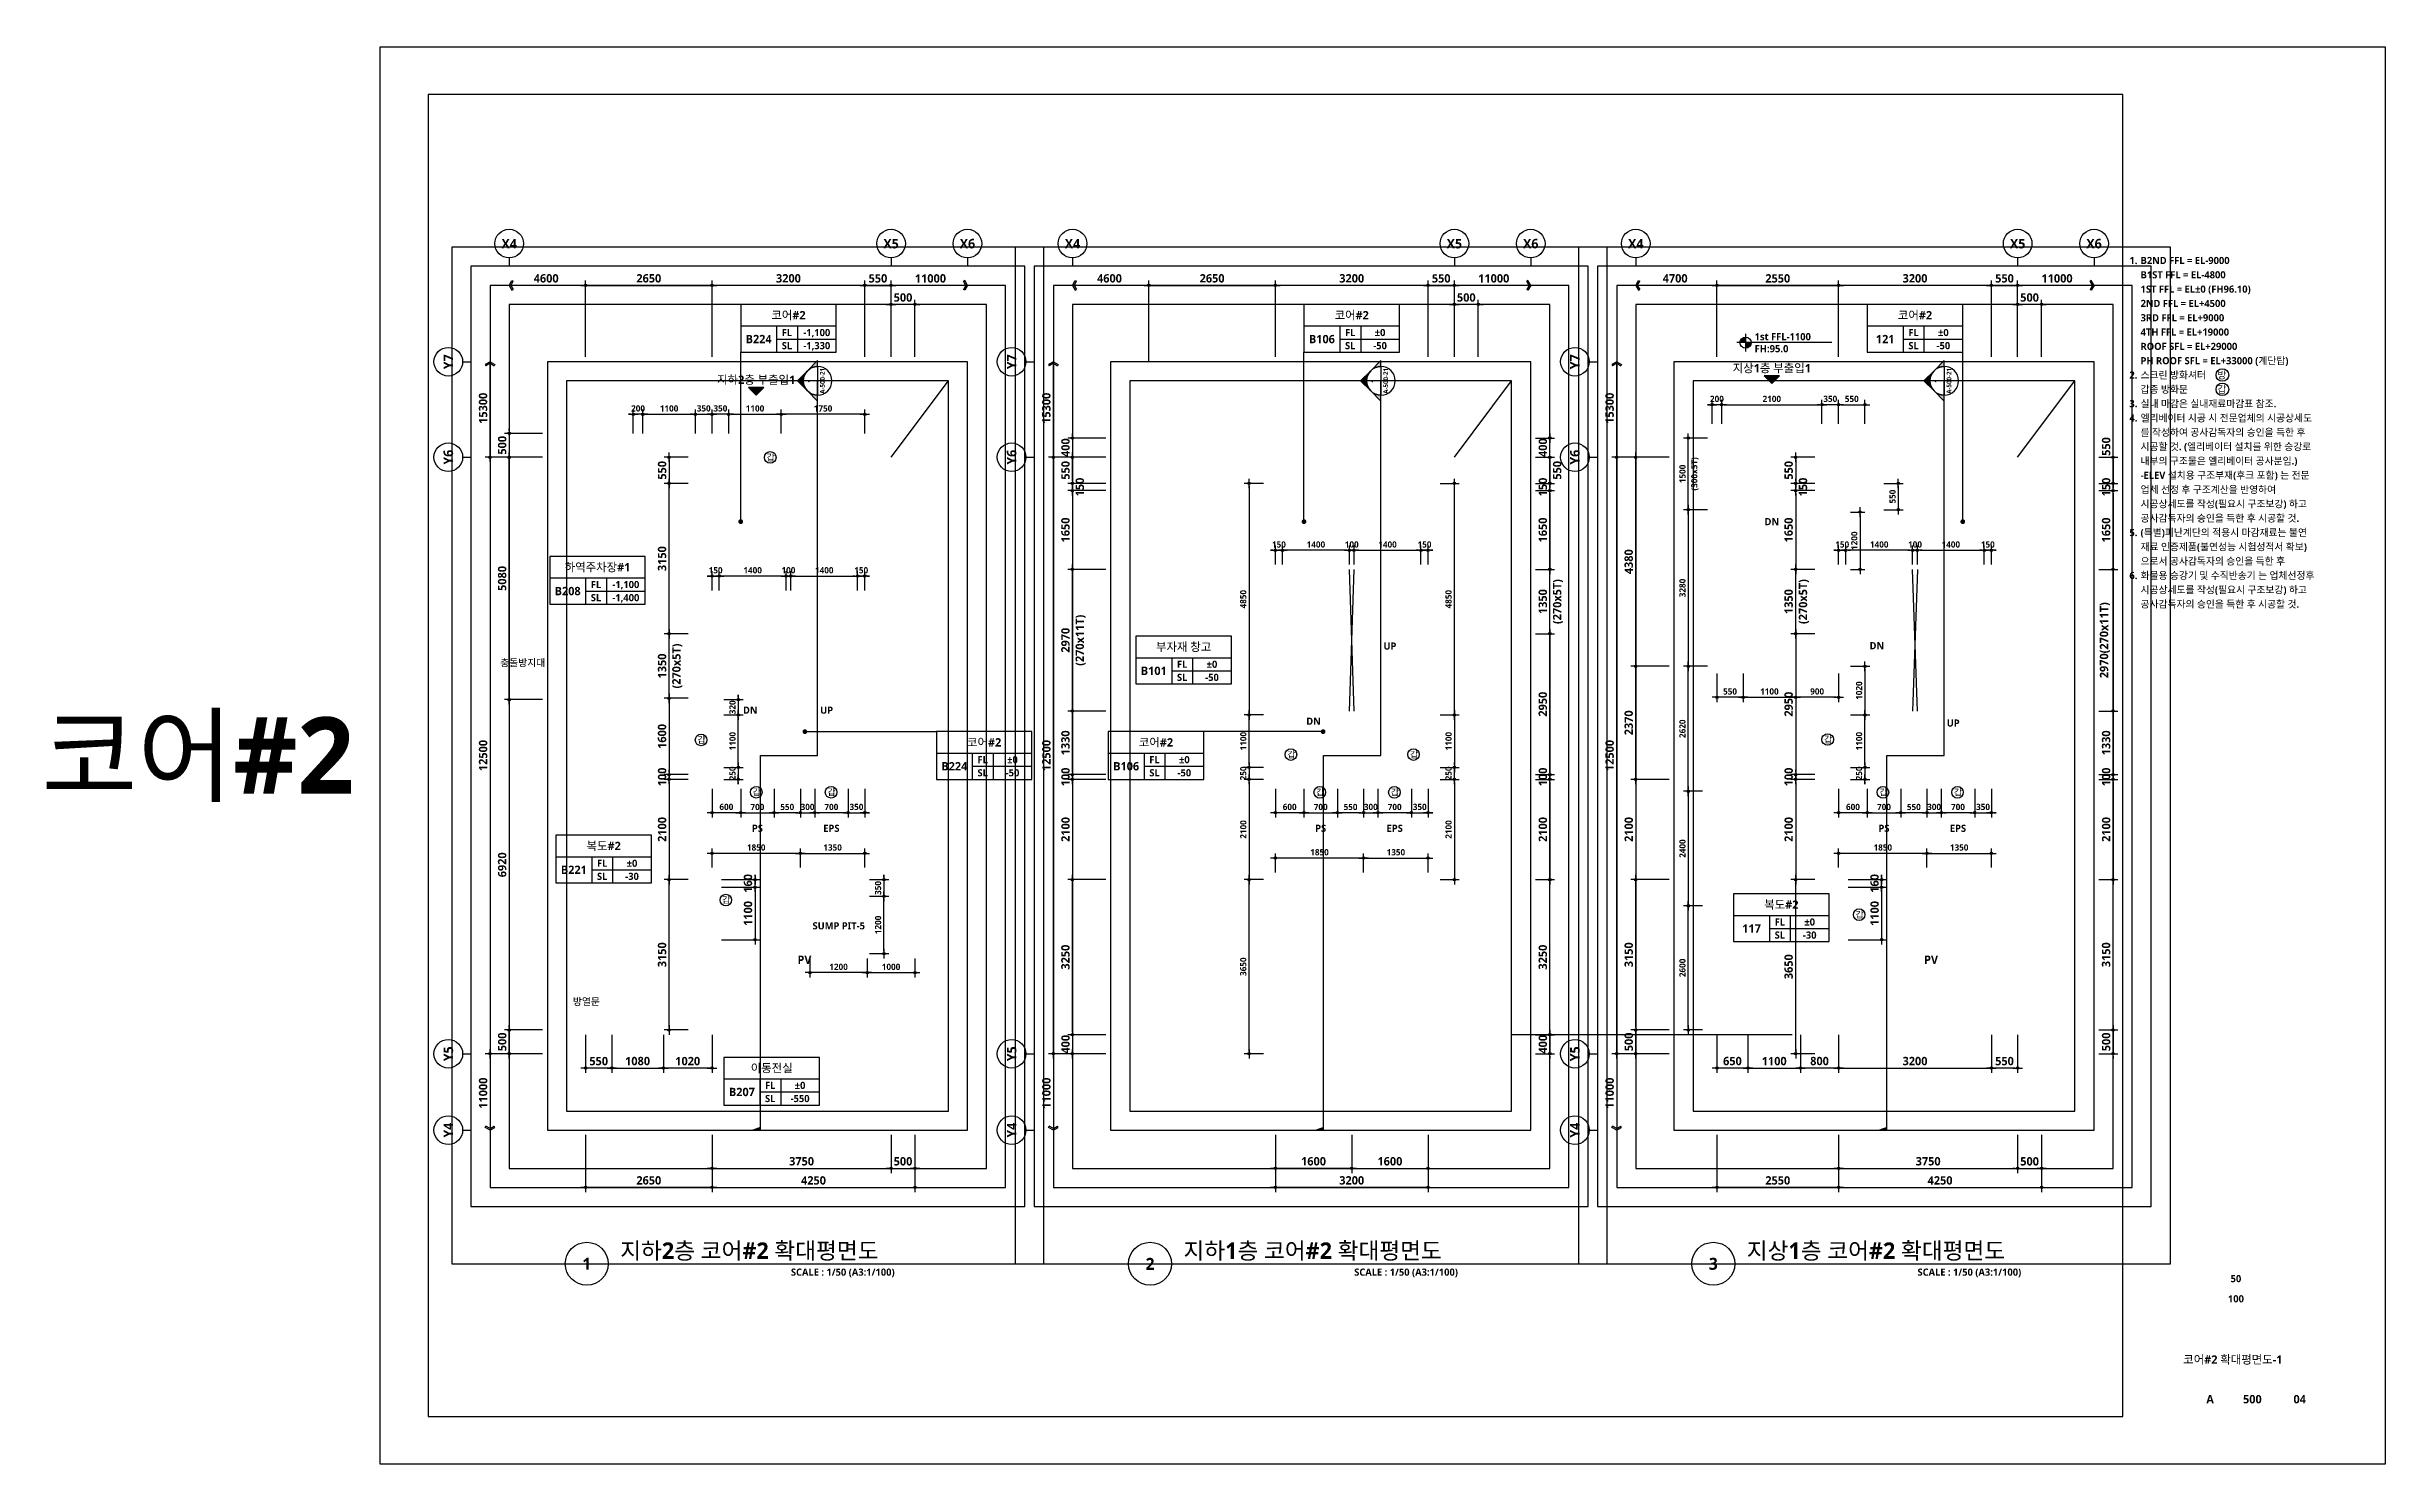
# Model space of a CAD drawing. Header units: millimetres. Extents: x -12482 to 126000, y 0 to 220200.
# Drawn here: x -6987 to 42000, y 29700 to 59400 of the extents above; entities that cross this region are included whole.
import ezdxf
from ezdxf.enums import TextEntityAlignment as Align

# ---------------------------------------------------------------- set-up
doc = ezdxf.new("R2010")
doc.units = ezdxf.units.MM
doc.header["$LTSCALE"] = 60
doc.linetypes.add('CEN', pattern=[62, 60, -1, 0, -1])
doc.layers.get('Defpoints').update_dxf_attribs({"color": 153})
for name, color, linetype in [('A-ANNO-DIM', 4, 'Continuous'), ('A-ANNO-ENT', 1, 'Continuous'), ('A-ANNO-GRA1', 7, 'Continuous'), ('A-ANNO-LEAD', 4, 'Continuous'), ('A-ANNO-NOTE', 7, 'Continuous'), ('A-ANNO-PONT', 7, 'Continuous'), ('A-ANNO-SYMB', 7, 'Continuous'), ('A-ANNO-TEXT1', 7, 'Continuous'), ('A-ANNO-TEXT2', 3, 'Continuous'), ('A-ANNO-TITL', 7, 'Continuous'), ('A-FLOR-OPEN-BELO', 6, 'CEN'), ('A-ST-AXIS-BUB', 7, 'Continuous'), ('A-ST-AXIS-DIM', 7, 'Continuous'), ('AA-MKXS', 3, 'Continuous'), ('AA-MKXX', 3, 'Continuous'), ('AA-XXXX-TXT1', 2, 'Continuous')]:
    doc.layers.add(name, color=color, linetype=linetype)
for name, color, linetype, plot in [('Defpoint', 161, 'Continuous', False), ('G(그리드1)', 185, 'Continuous', False), ('G(그리드2)', 235, 'Continuous', False)]:
    doc.layers.add(name, color=color, linetype=linetype, plot=plot)
doc.styles.add('2020음성 1차', font='NanumGothicBold.ttf')
doc.styles.add('SAMOO', font='romans.shx', dxfattribs={"bigfont": 'whgtxt.shx'})
doc.styles.add('SH_나눔', font='')
doc.styles.add('SH_대대리576', font='')
doc.styles.add('SH_진천_나눔', font='')
doc.styles.get('SH_나눔').set_extended_font_data('NanumGothic', bold=True)
doc.styles.get('SH_대대리576').set_extended_font_data('NanumGothic', bold=True)
doc.styles.get('SH_진천_나눔').set_extended_font_data('NanumGothic', bold=True)
doc.dimstyles.new('SHP 50', dxfattribs={"dimscale": 50, "dimtxt": 3.5, "dimasz": 1, "dimexe": 2, "dimexo": 2, "dimgap": 1, "dimtad": 1, "dimdec": 0, "dimzin": 0, "dimdsep": 46, "dimtxsty": 'SH_진천_나눔', "dimblk": 'DIMDOT', "dimcen": 0.09, "dimclrd": 256, "dimclre": 256, "dimclrt": 3, "dimadec": 0, "dimazin": 1, "dimtfac": 1, "dimtdec": 0, "dimtix": 1, "dimtmove": 2, "dimatfit": 0, "dimldrblk": 'DIMDOT', "dimfxl": 1, "dimtolj": 1, "dimtzin": 0, "dimlwd": -1, "dimlwe": -1, "dimarcsym": 0})
doc.dimstyles.new('SHP 50내부', dxfattribs={"dimscale": 50, "dimtxt": 2.6, "dimasz": 1, "dimexe": 2, "dimexo": 2, "dimgap": 1, "dimtad": 1, "dimdec": 0, "dimzin": 0, "dimdsep": 46, "dimtxsty": '2020음성 1차', "dimblk": 'DIMDOT', "dimcen": 0.09, "dimclrd": 256, "dimclre": 256, "dimclrt": 3, "dimadec": 0, "dimazin": 1, "dimtfac": 1, "dimtdec": 0, "dimtix": 1, "dimtmove": 2, "dimatfit": 0, "dimldrblk": 'DIMDOT', "dimfxl": 1, "dimtolj": 1, "dimtzin": 0, "dimlwd": -1, "dimlwe": -1, "dimarcsym": 0})

msp = doc.modelspace()

# ---------------------------------------------------------------- texts
at = {"color": 1, "style": 'SH_대대리576'}
msp.add_text('FH:95.0', height=151.1, dxfattribs=at).set_placement((28789.7, 53074), align=Align.MIDDLE_LEFT)
at = {"layer": 'A-ANNO-TEXT1', "style": 'SH_진천_나눔'}
for s, height, p in [('X4', 200, (2700, 55275)), ('X5', 200, (10700, 55275)), ('X6', 200, (12300, 55275)), ('X4', 200, (14500, 55275)), ('X5', 200, (22500, 55275)), ('X6', 200, (24100, 55275)), ('X4', 200, (26300, 55275)), ('X5', 200, (34300, 55275)), ('X6', 200, (35900, 55275)), ('DN', 150, (29150, 49450)), ('UP', 150, (21150, 46843.4)), ('DN', 150, (31350, 46850)), ('DN', 150, (7750, 45500)), ('UP', 150, (9350, 45500)), ('DN', 150, (19550, 45268.2)), ('UP', 150, (32950, 45230)), ('PS', 150, (7900, 43025)), ('EPS', 150, (9450, 43025)), ('PS', 150, (19700, 43025)), ('EPS', 150, (21250, 43025)), ('PS', 150, (31500, 43025)), ('EPS', 150, (33050, 43025)), ('SUMP PIT-5', 150, (9604, 40981.4))]:
    msp.add_text(s, height=height, dxfattribs=at).set_placement(p, align=Align.MIDDLE_CENTER)
for s, p in [('Y7', (1425, 52800)), ('Y7', (13225, 52800)), ('Y7', (25025, 52800)), ('Y6', (1425, 50800)), ('Y6', (13225, 50800)), ('Y6', (25025, 50800)), ('Y5', (1425, 38300)), ('Y5', (13225, 38300)), ('Y5', (25025, 38300)), ('Y4', (1425, 36700)), ('Y4', (13225, 36700)), ('Y4', (25025, 36700))]:
    msp.add_text(s, height=200, rotation=90, dxfattribs=at).set_placement(p, align=Align.MIDDLE_CENTER)
for s, p in [('지하2층 부출입1', (7875, 52428)), ('지상1층 부출입1', (29150, 52670.3)), ('PV', (8885.9, 40271)), ('PV', (32485.9, 40271))]:
    msp.add_text(s, height=175, dxfattribs=at).set_placement(p, align=Align.MIDDLE)
at = {"layer": 'A-ANNO-TEXT1', "style": '2020음성 1차'}
for s, p in [('충돌방지대', (3454.5, 46492.4)), ('방열문', (4599.6, 39394.1))]:
    msp.add_text(s, height=150, dxfattribs=at).set_placement(p, align=Align.MIDDLE_RIGHT)
at = {"layer": 'A-ANNO-TITL', "style": 'SH_진천_나눔'}
for s, height, p in [('50', 150, (38872.6, 33588.9)), ('100', 150, (38872.6, 33166.7)), (' 코어#2 확대평면도-1', 175, (38778.4, 31898.6)), ('A', 175, (38331.3, 31063.5)), ('500', 175, (39216.8, 31063.5)), ('04', 175, (40207.9, 31063.5))]:
    msp.add_text(s, height=height, dxfattribs=at).set_placement(p, align=Align.MIDDLE)
at = {"layer": 'A-ST-AXIS-DIM', "color": 3, "char_height": 175, "attachment_point": 5, "style": 'SH_진천_나눔'}
for s, insert in [('\\A1;4600', (3475, 54546.6)), ('\\A1;11000', (11525, 54546)), ('\\A1;4600', (15275, 54546.6)), ('\\A1;11000', (23325, 54546)), ('\\A1;4700', (27125, 54546.6)), ('\\A1;11000', (35125, 54546))]:
    msp.add_mtext(s, dxfattribs=dict(at, insert=insert))
at = {"layer": 'A-ST-AXIS-DIM', "color": 3, "char_height": 175, "attachment_point": 5, "rotation": 90, "style": 'SH_진천_나눔'}
for s, insert in [('\\A1;15300', (2153.4, 51825)), ('\\A1;15300', (13953.4, 51825)), ('\\A1;15300', (25753.4, 51825)), ('\\A1;11000', (2154, 37475)), ('\\A1;11000', (13954, 37475)), ('\\A1;11000', (25754, 37475))]:
    msp.add_mtext(s, dxfattribs=dict(at, insert=insert))
at = {"layer": 'Defpoints', "style": '2020음성 1차'}
msp.add_text('코어#2 ', height=1600, dxfattribs=at).set_placement((0, 44550), align=Align.MIDDLE_RIGHT)

# ---------------------------------------------------------------- blocks, each defined once
blk = doc.blocks.new('*U13165')
at = {"layer": 'A-ANNO-TITL'}
blk.add_line((0, 0), (6250, 0), dxfattribs=at)
blk.add_circle((-450, 0), 450, dxfattribs=at)
at = {"layer": 'AA-XXXX-TXT1', "color": 7, "style": 'SH_진천_나눔'}
blk.add_attdef('NO1', text='', height=300, dxfattribs=at).set_placement((-450, 0), align=Align.MIDDLE)
at = {"layer": 'AA-XXXX-TXT1', "style": 'SH_진천_나눔'}
blk.add_attdef('DWG.TITLE', (250, 100), '', height=350, dxfattribs=at)
blk.add_attdef('SCALE', text='', height=150, dxfattribs=at).set_placement((6000, -100), align=Align.TOP_RIGHT)
blk = doc.blocks.new('DIMDOT')
at = {"color": 0}
blk.add_line((-2, 0), (2, 0), dxfattribs=at)
for radius in [0.5, 0.25]:
    blk.add_circle((0, 0), radius, dxfattribs=at)
blk = doc.blocks.new('*D17102')
at = {"layer": 'A-ST-AXIS-DIM'}
for p, q in [((4300, 52900), (4300, 54500)), ((4350, 54400), (6900, 54400)), ((6950, 52900), (6950, 54500))]:
    blk.add_line(p, q, dxfattribs=at)
at = {"layer": 'Defpoints', "color": 0}
for p in [(6950, 54400), (4300, 52800), (6950, 52800)]:
    blk.add_point(p, dxfattribs=at)
at = {"layer": 'A-ST-AXIS-DIM', "linetype": 'ByBlock', "xscale": 50, "yscale": 50, "zscale": 50, "rotation": 180}
blk.add_blockref('DIMDOT', (4300, 54400), dxfattribs=at)
at = {"layer": 'A-ST-AXIS-DIM', "linetype": 'ByBlock', "xscale": 50, "yscale": 50, "zscale": 50}
blk.add_blockref('DIMDOT', (6950, 54400), dxfattribs=at)
at = {"layer": 'A-ST-AXIS-DIM', "color": 3, "insert": (5625, 54547), "char_height": 175, "attachment_point": 5, "style": 'SH_진천_나눔'}
blk.add_mtext('\\A1;2650', dxfattribs=at)
blk = doc.blocks.new('A-ST-AXIS-BUB-1')
at = {"layer": 'A-ST-AXIS-BUB'}
blk.add_line((0, 350), (0, 0), dxfattribs=at)
blk.add_circle((0, 950), 600, dxfattribs=at)
blk = doc.blocks.new('arrow1')
at = {"color": 0}
for p, q in [((0, 0), (0.29, 0.5)), ((0, 0), (0.29, -0.5)), ((0.16, 0), (0.41, 0.43)), ((0.16, 0), (0.41, -0.43)), ((0.29, 0.5), (0.41, 0.43)), ((0.29, -0.5), (0.41, -0.43))]:
    blk.add_line(p, q, dxfattribs=at)
blk = doc.blocks.new('*D17103')
at = {"layer": 'A-ST-AXIS-DIM'}
for p, q in [((6950, 52900), (6950, 54500)), ((10100, 54400), (7000, 54400)), ((10150, 52900), (10150, 54500))]:
    blk.add_line(p, q, dxfattribs=at)
at = {"layer": 'Defpoints', "color": 0}
for p in [(6950, 54400), (6950, 52800), (10150, 52800)]:
    blk.add_point(p, dxfattribs=at)
at = {"layer": 'A-ST-AXIS-DIM', "linetype": 'ByBlock', "xscale": 50, "yscale": 50, "zscale": 50, "rotation": 180}
blk.add_blockref('DIMDOT', (6950, 54400), dxfattribs=at)
at = {"layer": 'A-ST-AXIS-DIM', "linetype": 'ByBlock', "xscale": 50, "yscale": 50, "zscale": 50}
blk.add_blockref('DIMDOT', (10150, 54400), dxfattribs=at)
at = {"layer": 'A-ST-AXIS-DIM', "color": 3, "insert": (8550, 54547), "char_height": 175, "attachment_point": 5, "style": 'SH_진천_나눔'}
blk.add_mtext('\\A1;3200', dxfattribs=at)
blk = doc.blocks.new('*D17104')
at = {"layer": 'A-ST-AXIS-DIM'}
for p, q in [((10150, 52900), (10150, 54500)), ((10200, 54400), (10650, 54400)), ((10700, 52900), (10700, 54500))]:
    blk.add_line(p, q, dxfattribs=at)
at = {"layer": 'Defpoints', "color": 0}
for p in [(10700, 54400), (10150, 52800), (10700, 52800)]:
    blk.add_point(p, dxfattribs=at)
at = {"layer": 'A-ST-AXIS-DIM', "linetype": 'ByBlock', "xscale": 50, "yscale": 50, "zscale": 50, "rotation": 180}
blk.add_blockref('DIMDOT', (10150, 54400), dxfattribs=at)
at = {"layer": 'A-ST-AXIS-DIM', "linetype": 'ByBlock', "xscale": 50, "yscale": 50, "zscale": 50}
blk.add_blockref('DIMDOT', (10700, 54400), dxfattribs=at)
at = {"layer": 'A-ST-AXIS-DIM', "color": 3, "insert": (10425, 54546), "char_height": 175, "attachment_point": 5, "style": 'SH_진천_나눔'}
blk.add_mtext('\\A1;550', dxfattribs=at)
blk = doc.blocks.new('*D17105')
at = {"layer": 'A-ST-AXIS-DIM'}
for p, q in [((3400, 50800), (2200, 50800)), ((2300, 50750), (2300, 38350)), ((3400, 38300), (2200, 38300))]:
    blk.add_line(p, q, dxfattribs=at)
at = {"layer": 'Defpoints', "color": 0}
for p in [(3500, 50800), (2300, 38300), (3500, 38300)]:
    blk.add_point(p, dxfattribs=at)
at = {"layer": 'A-ST-AXIS-DIM', "linetype": 'ByBlock', "xscale": 50, "yscale": 50, "zscale": 50}
for p, rotation in [((2300, 50800), 90.00000000000001), ((2300, 38300), 270)]:
    blk.add_blockref('DIMDOT', p, dxfattribs=dict(at, rotation=rotation))
at = {"layer": 'A-ST-AXIS-DIM', "color": 3, "insert": (2154, 44550), "char_height": 175, "attachment_point": 5, "rotation": 90, "style": 'SH_진천_나눔'}
blk.add_mtext('\\A1;12500', dxfattribs=at)
blk = doc.blocks.new('*D17106')
at = {"layer": 'A-ST-AXIS-DIM'}
for p, q in [((3400, 45720), (2600, 45720)), ((2700, 45670), (2700, 38850)), ((3400, 38800), (2600, 38800))]:
    blk.add_line(p, q, dxfattribs=at)
at = {"layer": 'Defpoints', "color": 0}
for p in [(3500, 45720), (2700, 38800), (3500, 38800)]:
    blk.add_point(p, dxfattribs=at)
at = {"layer": 'A-ST-AXIS-DIM', "linetype": 'ByBlock', "xscale": 50, "yscale": 50, "zscale": 50}
for p, rotation in [((2700, 45720), 90.00000000000001), ((2700, 38800), 270)]:
    blk.add_blockref('DIMDOT', p, dxfattribs=dict(at, rotation=rotation))
at = {"layer": 'A-ST-AXIS-DIM', "color": 3, "insert": (2553, 42260), "char_height": 175, "attachment_point": 5, "rotation": 90, "style": 'SH_진천_나눔'}
blk.add_mtext('\\A1;6920', dxfattribs=at)
blk = doc.blocks.new('*D17107')
at = {"layer": 'A-ST-AXIS-DIM'}
for p, q in [((3400, 50800), (2600, 50800)), ((2700, 45770), (2700, 50750)), ((3400, 45720), (2600, 45720))]:
    blk.add_line(p, q, dxfattribs=at)
at = {"layer": 'Defpoints', "color": 0}
for p in [(2700, 50800), (3500, 50800), (3500, 45720)]:
    blk.add_point(p, dxfattribs=at)
at = {"layer": 'A-ST-AXIS-DIM', "linetype": 'ByBlock', "xscale": 50, "yscale": 50, "zscale": 50}
for p, rotation in [((2700, 50800), 90), ((2700, 45720), 270)]:
    blk.add_blockref('DIMDOT', p, dxfattribs=dict(at, rotation=rotation))
at = {"layer": 'A-ST-AXIS-DIM', "color": 3, "insert": (2553, 48260), "char_height": 175, "attachment_point": 5, "rotation": 90, "style": 'SH_진천_나눔'}
blk.add_mtext('\\A1;5080', dxfattribs=at)
blk = doc.blocks.new('*D17108')
at = {"layer": 'A-ST-AXIS-DIM'}
for p, q in [((16100, 52900), (16100, 54500)), ((16150, 54400), (18700, 54400)), ((18750, 52900), (18750, 54500))]:
    blk.add_line(p, q, dxfattribs=at)
at = {"layer": 'Defpoints', "color": 0}
for p in [(18750, 54400), (16100, 52800), (18750, 52800)]:
    blk.add_point(p, dxfattribs=at)
at = {"layer": 'A-ST-AXIS-DIM', "linetype": 'ByBlock', "xscale": 50, "yscale": 50, "zscale": 50, "rotation": 180}
blk.add_blockref('DIMDOT', (16100, 54400), dxfattribs=at)
at = {"layer": 'A-ST-AXIS-DIM', "linetype": 'ByBlock', "xscale": 50, "yscale": 50, "zscale": 50}
blk.add_blockref('DIMDOT', (18750, 54400), dxfattribs=at)
at = {"layer": 'A-ST-AXIS-DIM', "color": 3, "insert": (17425, 54547), "char_height": 175, "attachment_point": 5, "style": 'SH_진천_나눔'}
blk.add_mtext('\\A1;2650', dxfattribs=at)
blk = doc.blocks.new('*D17109')
at = {"layer": 'A-ST-AXIS-DIM'}
for p, q in [((18750, 52900), (18750, 54500)), ((21900, 54400), (18800, 54400)), ((21950, 52900), (21950, 54500))]:
    blk.add_line(p, q, dxfattribs=at)
at = {"layer": 'Defpoints', "color": 0}
for p in [(18750, 54400), (18750, 52800), (21950, 52800)]:
    blk.add_point(p, dxfattribs=at)
at = {"layer": 'A-ST-AXIS-DIM', "linetype": 'ByBlock', "xscale": 50, "yscale": 50, "zscale": 50, "rotation": 180}
blk.add_blockref('DIMDOT', (18750, 54400), dxfattribs=at)
at = {"layer": 'A-ST-AXIS-DIM', "linetype": 'ByBlock', "xscale": 50, "yscale": 50, "zscale": 50}
blk.add_blockref('DIMDOT', (21950, 54400), dxfattribs=at)
at = {"layer": 'A-ST-AXIS-DIM', "color": 3, "insert": (20350, 54547), "char_height": 175, "attachment_point": 5, "style": 'SH_진천_나눔'}
blk.add_mtext('\\A1;3200', dxfattribs=at)
blk = doc.blocks.new('*D17110')
at = {"layer": 'A-ST-AXIS-DIM'}
for p, q in [((21950, 52900), (21950, 54500)), ((22000, 54400), (22450, 54400)), ((22500, 52900), (22500, 54500))]:
    blk.add_line(p, q, dxfattribs=at)
at = {"layer": 'Defpoints', "color": 0}
for p in [(22500, 54400), (21950, 52800), (22500, 52800)]:
    blk.add_point(p, dxfattribs=at)
at = {"layer": 'A-ST-AXIS-DIM', "linetype": 'ByBlock', "xscale": 50, "yscale": 50, "zscale": 50, "rotation": 180}
blk.add_blockref('DIMDOT', (21950, 54400), dxfattribs=at)
at = {"layer": 'A-ST-AXIS-DIM', "linetype": 'ByBlock', "xscale": 50, "yscale": 50, "zscale": 50}
blk.add_blockref('DIMDOT', (22500, 54400), dxfattribs=at)
at = {"layer": 'A-ST-AXIS-DIM', "color": 3, "insert": (22225, 54546), "char_height": 175, "attachment_point": 5, "style": 'SH_진천_나눔'}
blk.add_mtext('\\A1;550', dxfattribs=at)
blk = doc.blocks.new('*D17111')
at = {"layer": 'A-ST-AXIS-DIM'}
for p, q in [((15200, 50800), (14000, 50800)), ((14100, 38350), (14100, 50750)), ((15200, 38300), (14000, 38300))]:
    blk.add_line(p, q, dxfattribs=at)
at = {"layer": 'Defpoints', "color": 0}
for p in [(14100, 50800), (15300, 50800), (15300, 38300)]:
    blk.add_point(p, dxfattribs=at)
at = {"layer": 'A-ST-AXIS-DIM', "linetype": 'ByBlock', "xscale": 50, "yscale": 50, "zscale": 50}
for p, rotation in [((14100, 50800), 90), ((14100, 38300), 270)]:
    blk.add_blockref('DIMDOT', p, dxfattribs=dict(at, rotation=rotation))
at = {"layer": 'A-ST-AXIS-DIM', "color": 3, "insert": (13954, 44550), "char_height": 175, "attachment_point": 5, "rotation": 90, "style": 'SH_진천_나눔'}
blk.add_mtext('\\A1;12500', dxfattribs=at)
blk = doc.blocks.new('*D17113')
at = {"layer": 'A-ST-AXIS-DIM'}
for p, q in [((15200, 45480), (14400, 45480)), ((14500, 44200), (14500, 45430)), ((15200, 44150), (14400, 44150))]:
    blk.add_line(p, q, dxfattribs=at)
at = {"layer": 'Defpoints', "color": 0}
for p in [(14500, 45480), (15300, 45480), (15300, 44150)]:
    blk.add_point(p, dxfattribs=at)
at = {"layer": 'A-ST-AXIS-DIM', "linetype": 'ByBlock', "xscale": 50, "yscale": 50, "zscale": 50}
for p, rotation in [((14500, 45480), 90), ((14500, 44150), 270)]:
    blk.add_blockref('DIMDOT', p, dxfattribs=dict(at, rotation=rotation))
at = {"layer": 'A-ST-AXIS-DIM', "color": 3, "insert": (14353, 44815), "char_height": 175, "attachment_point": 5, "rotation": 90, "style": 'SH_진천_나눔'}
blk.add_mtext('\\A1;1330', dxfattribs=at)
blk = doc.blocks.new('*D17114')
at = {"layer": 'A-ST-AXIS-DIM'}
for p, q in [((28000, 52900), (28000, 54500)), ((28050, 54400), (30500, 54400)), ((30550, 52900), (30550, 54500))]:
    blk.add_line(p, q, dxfattribs=at)
at = {"layer": 'Defpoints', "color": 0}
for p in [(30550, 54400), (28000, 52800), (30550, 52800)]:
    blk.add_point(p, dxfattribs=at)
at = {"layer": 'A-ST-AXIS-DIM', "linetype": 'ByBlock', "xscale": 50, "yscale": 50, "zscale": 50, "rotation": 180}
blk.add_blockref('DIMDOT', (28000, 54400), dxfattribs=at)
at = {"layer": 'A-ST-AXIS-DIM', "linetype": 'ByBlock', "xscale": 50, "yscale": 50, "zscale": 50}
blk.add_blockref('DIMDOT', (30550, 54400), dxfattribs=at)
at = {"layer": 'A-ST-AXIS-DIM', "color": 3, "insert": (29275, 54546), "char_height": 175, "attachment_point": 5, "style": 'SH_진천_나눔'}
blk.add_mtext('\\A1;2550', dxfattribs=at)
blk = doc.blocks.new('*D17115')
at = {"layer": 'A-ST-AXIS-DIM'}
for p, q in [((30550, 52900), (30550, 54500)), ((33700, 54400), (30600, 54400)), ((33750, 52900), (33750, 54500))]:
    blk.add_line(p, q, dxfattribs=at)
at = {"layer": 'Defpoints', "color": 0}
for p in [(30550, 54400), (30550, 52800), (33750, 52800)]:
    blk.add_point(p, dxfattribs=at)
at = {"layer": 'A-ST-AXIS-DIM', "linetype": 'ByBlock', "xscale": 50, "yscale": 50, "zscale": 50, "rotation": 180}
blk.add_blockref('DIMDOT', (30550, 54400), dxfattribs=at)
at = {"layer": 'A-ST-AXIS-DIM', "linetype": 'ByBlock', "xscale": 50, "yscale": 50, "zscale": 50}
blk.add_blockref('DIMDOT', (33750, 54400), dxfattribs=at)
at = {"layer": 'A-ST-AXIS-DIM', "color": 3, "insert": (32150, 54547), "char_height": 175, "attachment_point": 5, "style": 'SH_진천_나눔'}
blk.add_mtext('\\A1;3200', dxfattribs=at)
blk = doc.blocks.new('*D17116')
at = {"layer": 'A-ST-AXIS-DIM'}
for p, q in [((27000, 50800), (25800, 50800)), ((25900, 38350), (25900, 50750)), ((27000, 38300), (25800, 38300))]:
    blk.add_line(p, q, dxfattribs=at)
at = {"layer": 'Defpoints', "color": 0}
for p in [(25900, 50800), (27100, 50800), (27100, 38300)]:
    blk.add_point(p, dxfattribs=at)
at = {"layer": 'A-ST-AXIS-DIM', "linetype": 'ByBlock', "xscale": 50, "yscale": 50, "zscale": 50}
for p, rotation in [((25900, 50800), 90), ((25900, 38300), 270)]:
    blk.add_blockref('DIMDOT', p, dxfattribs=dict(at, rotation=rotation))
at = {"layer": 'A-ST-AXIS-DIM', "color": 3, "insert": (25754, 44550), "char_height": 175, "attachment_point": 5, "rotation": 90, "style": 'SH_진천_나눔'}
blk.add_mtext('\\A1;12500', dxfattribs=at)
blk = doc.blocks.new('*D17117')
at = {"layer": 'A-ST-AXIS-DIM'}
for p, q in [((27000, 38800), (26200, 38800)), ((26300, 38850), (26300, 38900)), ((26300, 38300), (26300, 38800)), ((27000, 38300), (26200, 38300)), ((26300, 38250), (26300, 38200))]:
    blk.add_line(p, q, dxfattribs=at)
at = {"layer": 'Defpoints', "color": 0}
for p in [(26300, 38800), (27100, 38800), (27100, 38300)]:
    blk.add_point(p, dxfattribs=at)
at = {"layer": 'A-ST-AXIS-DIM', "linetype": 'ByBlock', "xscale": 50, "yscale": 50, "zscale": 50}
for p, rotation in [((26300, 38800), 270), ((26300, 38300), 90)]:
    blk.add_blockref('DIMDOT', p, dxfattribs=dict(at, rotation=rotation))
at = {"layer": 'A-ST-AXIS-DIM', "color": 3, "insert": (26154, 38550), "char_height": 175, "attachment_point": 5, "rotation": 90, "style": 'SH_진천_나눔'}
blk.add_mtext('\\A1;500', dxfattribs=at)
blk = doc.blocks.new('*D17118')
at = {"layer": 'A-ST-AXIS-DIM'}
for p, q in [((33750, 52900), (33750, 54500)), ((33800, 54400), (34250, 54400)), ((34300, 52900), (34300, 54500))]:
    blk.add_line(p, q, dxfattribs=at)
at = {"layer": 'Defpoints', "color": 0}
for p in [(34300, 54400), (33750, 52800), (34300, 52800)]:
    blk.add_point(p, dxfattribs=at)
at = {"layer": 'A-ST-AXIS-DIM', "linetype": 'ByBlock', "xscale": 50, "yscale": 50, "zscale": 50, "rotation": 180}
blk.add_blockref('DIMDOT', (33750, 54400), dxfattribs=at)
at = {"layer": 'A-ST-AXIS-DIM', "linetype": 'ByBlock', "xscale": 50, "yscale": 50, "zscale": 50}
blk.add_blockref('DIMDOT', (34300, 54400), dxfattribs=at)
at = {"layer": 'A-ST-AXIS-DIM', "color": 3, "insert": (34025, 54546), "char_height": 175, "attachment_point": 5, "style": 'SH_진천_나눔'}
blk.add_mtext('\\A1;550', dxfattribs=at)
blk = doc.blocks.new('갑종 TEXT100')
at = {"layer": 'A-ANNO-SYMB'}
blk.add_circle((0, 0), 243, dxfattribs=at)
at = {"layer": 'A-ANNO-TITL', "style": '2020음성 1차'}
blk.add_text('갑 ', height=266.7, dxfattribs=at).set_placement((67, 0), align=Align.MIDDLE_CENTER)
blk = doc.blocks.new('*D17652')
at = {"layer": 'A-ANNO-DIM'}
for p, q in [((7300, 51300), (7300, 51800)), ((7350, 51700), (8350, 51700)), ((8400, 51300), (8400, 51800))]:
    blk.add_line(p, q, dxfattribs=at)
at = {"layer": 'Defpoints', "color": 0}
for p in [(8400, 51700), (7300, 51200), (8400, 51200)]:
    blk.add_point(p, dxfattribs=at)
at = {"layer": 'A-ANNO-DIM', "linetype": 'ByBlock', "xscale": 50, "yscale": 50, "zscale": 50, "rotation": 180}
blk.add_blockref('DIMDOT', (7300, 51700), dxfattribs=at)
at = {"layer": 'A-ANNO-DIM', "linetype": 'ByBlock', "xscale": 50, "yscale": 50, "zscale": 50}
blk.add_blockref('DIMDOT', (8400, 51700), dxfattribs=at)
at = {"layer": 'A-ANNO-DIM', "color": 3, "insert": (7850, 51821), "char_height": 130, "attachment_point": 5, "style": '2020음성 1차'}
blk.add_mtext('\\A1;1100', dxfattribs=at)
blk = doc.blocks.new('*D17653')
at = {"layer": 'A-ANNO-DIM'}
for p, q in [((8400, 51300), (8400, 51800)), ((10100, 51700), (8450, 51700)), ((10150, 51300), (10150, 51800))]:
    blk.add_line(p, q, dxfattribs=at)
at = {"layer": 'Defpoints', "color": 0}
for p in [(8400, 51700), (8400, 51200), (10150, 51200)]:
    blk.add_point(p, dxfattribs=at)
at = {"layer": 'A-ANNO-DIM', "linetype": 'ByBlock', "xscale": 50, "yscale": 50, "zscale": 50, "rotation": 180}
blk.add_blockref('DIMDOT', (8400, 51700), dxfattribs=at)
at = {"layer": 'A-ANNO-DIM', "linetype": 'ByBlock', "xscale": 50, "yscale": 50, "zscale": 50}
blk.add_blockref('DIMDOT', (10150, 51700), dxfattribs=at)
at = {"layer": 'A-ANNO-DIM', "color": 3, "insert": (9275, 51821), "char_height": 130, "attachment_point": 5, "style": '2020음성 1차'}
blk.add_mtext('\\A1;1750', dxfattribs=at)
blk = doc.blocks.new('*D17654')
at = {"layer": 'A-ANNO-DIM'}
for p, q in [((6900, 51700), (6850, 51700)), ((6950, 51300), (6950, 51800)), ((7300, 51700), (6950, 51700)), ((7300, 51300), (7300, 51800)), ((7350, 51700), (7400, 51700))]:
    blk.add_line(p, q, dxfattribs=at)
at = {"layer": 'Defpoints', "color": 0}
for p in [(6950, 51700), (6950, 51200), (7300, 51200)]:
    blk.add_point(p, dxfattribs=at)
at = {"layer": 'A-ANNO-DIM', "linetype": 'ByBlock', "xscale": 50, "yscale": 50, "zscale": 50}
blk.add_blockref('DIMDOT', (6950, 51700), dxfattribs=at)
at = {"layer": 'A-ANNO-DIM', "linetype": 'ByBlock', "xscale": 50, "yscale": 50, "zscale": 50, "rotation": 180}
blk.add_blockref('DIMDOT', (7300, 51700), dxfattribs=at)
at = {"layer": 'A-ANNO-DIM', "color": 3, "insert": (7125, 51822), "char_height": 130, "attachment_point": 5, "style": '2020음성 1차'}
blk.add_mtext('\\A1;350', dxfattribs=at)
blk = doc.blocks.new('*D17655')
at = {"layer": 'A-ANNO-DIM'}
for p, q in [((6550, 51700), (6500, 51700)), ((6600, 51300), (6600, 51800)), ((6600, 51700), (6950, 51700)), ((6950, 51300), (6950, 51800)), ((7000, 51700), (7050, 51700))]:
    blk.add_line(p, q, dxfattribs=at)
at = {"layer": 'Defpoints', "color": 0}
for p in [(6950, 51700), (6600, 51200), (6950, 51200)]:
    blk.add_point(p, dxfattribs=at)
at = {"layer": 'A-ANNO-DIM', "linetype": 'ByBlock', "xscale": 50, "yscale": 50, "zscale": 50}
blk.add_blockref('DIMDOT', (6600, 51700), dxfattribs=at)
at = {"layer": 'A-ANNO-DIM', "linetype": 'ByBlock', "xscale": 50, "yscale": 50, "zscale": 50, "rotation": 180}
blk.add_blockref('DIMDOT', (6950, 51700), dxfattribs=at)
at = {"layer": 'A-ANNO-DIM', "color": 3, "insert": (6775, 51822), "char_height": 130, "attachment_point": 5, "style": '2020음성 1차'}
blk.add_mtext('\\A1;350', dxfattribs=at)
blk = doc.blocks.new('*D17656')
at = {"layer": 'A-ANNO-DIM'}
for p, q in [((5500, 51300), (5500, 51800)), ((5550, 51700), (6550, 51700)), ((6600, 51300), (6600, 51800))]:
    blk.add_line(p, q, dxfattribs=at)
at = {"layer": 'Defpoints', "color": 0}
for p in [(6600, 51700), (5500, 51200), (6600, 51200)]:
    blk.add_point(p, dxfattribs=at)
at = {"layer": 'A-ANNO-DIM', "linetype": 'ByBlock', "xscale": 50, "yscale": 50, "zscale": 50, "rotation": 180}
blk.add_blockref('DIMDOT', (5500, 51700), dxfattribs=at)
at = {"layer": 'A-ANNO-DIM', "linetype": 'ByBlock', "xscale": 50, "yscale": 50, "zscale": 50}
blk.add_blockref('DIMDOT', (6600, 51700), dxfattribs=at)
at = {"layer": 'A-ANNO-DIM', "color": 3, "insert": (6050, 51821), "char_height": 130, "attachment_point": 5, "style": '2020음성 1차'}
blk.add_mtext('\\A1;1100', dxfattribs=at)
blk = doc.blocks.new('*D17657')
at = {"layer": 'A-ANNO-DIM'}
for p, q in [((5250, 51700), (5200, 51700)), ((5300, 51300), (5300, 51800)), ((5500, 51700), (5300, 51700)), ((5500, 51300), (5500, 51800)), ((5550, 51700), (5600, 51700))]:
    blk.add_line(p, q, dxfattribs=at)
at = {"layer": 'Defpoints', "color": 0}
for p in [(5300, 51700), (5300, 51200), (5500, 51200)]:
    blk.add_point(p, dxfattribs=at)
at = {"layer": 'A-ANNO-DIM', "linetype": 'ByBlock', "xscale": 50, "yscale": 50, "zscale": 50}
blk.add_blockref('DIMDOT', (5300, 51700), dxfattribs=at)
at = {"layer": 'A-ANNO-DIM', "linetype": 'ByBlock', "xscale": 50, "yscale": 50, "zscale": 50, "rotation": 180}
blk.add_blockref('DIMDOT', (5500, 51700), dxfattribs=at)
at = {"layer": 'A-ANNO-DIM', "color": 3, "insert": (5400, 51821), "char_height": 130, "attachment_point": 5, "style": '2020음성 1차'}
blk.add_mtext('\\A1;200', dxfattribs=at)
blk = doc.blocks.new('*D17658')
at = {"layer": 'A-ST-AXIS-DIM'}
for p, q in [((6450, 47100), (5950, 47100)), ((6050, 45800), (6050, 47050)), ((6450, 45750), (5950, 45750))]:
    blk.add_line(p, q, dxfattribs=at)
at = {"layer": 'Defpoints', "color": 0}
for p in [(6050, 47100), (6550, 47100), (6550, 45750)]:
    blk.add_point(p, dxfattribs=at)
at = {"layer": 'A-ST-AXIS-DIM', "linetype": 'ByBlock', "xscale": 50, "yscale": 50, "zscale": 50}
for p, rotation in [((6050, 47100), 89.99999999999997), ((6050, 45750), 269.9999999999999)]:
    blk.add_blockref('DIMDOT', p, dxfattribs=dict(at, rotation=rotation))
at = {"layer": 'A-ST-AXIS-DIM', "color": 3, "char_height": 175, "attachment_point": 5, "rotation": 90, "style": 'SH_진천_나눔'}
for s, insert in [('\\A1;1350', (5903, 46425)), ('\\A1;(270x5T)', (6222, 46425))]:
    blk.add_mtext(s, dxfattribs=dict(at, insert=insert))
blk = doc.blocks.new('*D17659')
at = {"layer": 'A-ST-AXIS-DIM'}
for p, q in [((6450, 50250), (5950, 50250)), ((6050, 47150), (6050, 50200)), ((6450, 47100), (5950, 47100))]:
    blk.add_line(p, q, dxfattribs=at)
at = {"layer": 'Defpoints', "color": 0}
for p in [(6050, 50250), (6550, 50250), (6550, 47100)]:
    blk.add_point(p, dxfattribs=at)
at = {"layer": 'A-ST-AXIS-DIM', "linetype": 'ByBlock', "xscale": 50, "yscale": 50, "zscale": 50}
for p, rotation in [((6050, 50250), 89.99999999999997), ((6050, 47100), 269.9999999999999)]:
    blk.add_blockref('DIMDOT', p, dxfattribs=dict(at, rotation=rotation))
at = {"layer": 'A-ST-AXIS-DIM', "color": 3, "insert": (5903, 48675), "char_height": 175, "attachment_point": 5, "rotation": 90, "style": 'SH_진천_나눔'}
blk.add_mtext('\\A1;3150', dxfattribs=at)
blk = doc.blocks.new('*D17660')
at = {"layer": 'A-ST-AXIS-DIM'}
for p, q in [((6450, 45750), (5950, 45750)), ((6050, 45700), (6050, 44200)), ((6450, 44150), (5950, 44150))]:
    blk.add_line(p, q, dxfattribs=at)
at = {"layer": 'Defpoints', "color": 0}
for p in [(6550, 45750), (6050, 44150), (6550, 44150)]:
    blk.add_point(p, dxfattribs=at)
at = {"layer": 'A-ST-AXIS-DIM', "linetype": 'ByBlock', "xscale": 50, "yscale": 50, "zscale": 50}
for p, rotation in [((6050, 45750), 90.00000000000004), ((6050, 44150), 270)]:
    blk.add_blockref('DIMDOT', p, dxfattribs=dict(at, rotation=rotation))
at = {"layer": 'A-ST-AXIS-DIM', "color": 3, "insert": (5903, 44950), "char_height": 175, "attachment_point": 5, "rotation": 90, "style": 'SH_진천_나눔'}
blk.add_mtext('\\A1;1600', dxfattribs=at)
blk = doc.blocks.new('*D17661')
at = {"layer": 'A-ST-AXIS-DIM'}
for p, q in [((6450, 44150), (5950, 44150)), ((6050, 44200), (6050, 44250)), ((6050, 44050), (6050, 44150)), ((6450, 44050), (5950, 44050)), ((6050, 44000), (6050, 43950))]:
    blk.add_line(p, q, dxfattribs=at)
at = {"layer": 'Defpoints', "color": 0}
for p in [(6050, 44150), (6550, 44150), (6550, 44050)]:
    blk.add_point(p, dxfattribs=at)
at = {"layer": 'A-ST-AXIS-DIM', "linetype": 'ByBlock', "xscale": 50, "yscale": 50, "zscale": 50}
for p, rotation in [((6050, 44150), 270), ((6050, 44050), 90)]:
    blk.add_blockref('DIMDOT', p, dxfattribs=dict(at, rotation=rotation))
at = {"layer": 'A-ST-AXIS-DIM', "color": 3, "insert": (5904, 44100), "char_height": 175, "attachment_point": 5, "rotation": 90, "style": 'SH_진천_나눔'}
blk.add_mtext('\\A1;100', dxfattribs=at)
blk = doc.blocks.new('*D17684')
at = {"layer": 'A-ST-AXIS-DIM'}
for p, q in [((6950, 36600), (6950, 35400)), ((11200, 36600), (11200, 35400)), ((7000, 35500), (11150, 35500))]:
    blk.add_line(p, q, dxfattribs=at)
at = {"layer": 'Defpoints', "color": 0}
for p in [(6950, 36700), (11200, 36700), (11200, 35500)]:
    blk.add_point(p, dxfattribs=at)
at = {"layer": 'A-ST-AXIS-DIM', "linetype": 'ByBlock', "xscale": 50, "yscale": 50, "zscale": 50, "rotation": 180}
blk.add_blockref('DIMDOT', (6950, 35500), dxfattribs=at)
at = {"layer": 'A-ST-AXIS-DIM', "linetype": 'ByBlock', "xscale": 50, "yscale": 50, "zscale": 50}
blk.add_blockref('DIMDOT', (11200, 35500), dxfattribs=at)
at = {"layer": 'A-ST-AXIS-DIM', "color": 3, "insert": (9075, 35646), "char_height": 175, "attachment_point": 5, "style": 'SH_진천_나눔'}
blk.add_mtext('\\A1;4250', dxfattribs=at)
blk = doc.blocks.new('*D17685')
at = {"layer": 'A-ST-AXIS-DIM'}
for p, q in [((4300, 36600), (4300, 35400)), ((6950, 36600), (6950, 35400)), ((6900, 35500), (4350, 35500))]:
    blk.add_line(p, q, dxfattribs=at)
at = {"layer": 'Defpoints', "color": 0}
for p in [(4300, 36700), (6950, 36700), (4300, 35500)]:
    blk.add_point(p, dxfattribs=at)
at = {"layer": 'A-ST-AXIS-DIM', "linetype": 'ByBlock', "xscale": 50, "yscale": 50, "zscale": 50, "rotation": 180}
blk.add_blockref('DIMDOT', (4300, 35500), dxfattribs=at)
at = {"layer": 'A-ST-AXIS-DIM', "linetype": 'ByBlock', "xscale": 50, "yscale": 50, "zscale": 50}
blk.add_blockref('DIMDOT', (6950, 35500), dxfattribs=at)
at = {"layer": 'A-ST-AXIS-DIM', "color": 3, "insert": (5625, 35647), "char_height": 175, "attachment_point": 5, "style": 'SH_진천_나눔'}
blk.add_mtext('\\A1;2650', dxfattribs=at)
blk = doc.blocks.new('*D17686')
at = {"layer": 'A-ST-AXIS-DIM'}
for p, q in [((10700, 36600), (10700, 35800)), ((11200, 36600), (11200, 35800)), ((10650, 35900), (10600, 35900)), ((10700, 35900), (11200, 35900)), ((11250, 35900), (11300, 35900))]:
    blk.add_line(p, q, dxfattribs=at)
at = {"layer": 'Defpoints', "color": 0}
for p in [(10700, 36700), (11200, 36700), (11200, 35900)]:
    blk.add_point(p, dxfattribs=at)
at = {"layer": 'A-ST-AXIS-DIM', "linetype": 'ByBlock', "xscale": 50, "yscale": 50, "zscale": 50}
blk.add_blockref('DIMDOT', (10700, 35900), dxfattribs=at)
at = {"layer": 'A-ST-AXIS-DIM', "linetype": 'ByBlock', "xscale": 50, "yscale": 50, "zscale": 50, "rotation": 180}
blk.add_blockref('DIMDOT', (11200, 35900), dxfattribs=at)
at = {"layer": 'A-ST-AXIS-DIM', "color": 3, "insert": (10950, 36046), "char_height": 175, "attachment_point": 5, "style": 'SH_진천_나눔'}
blk.add_mtext('\\A1;500', dxfattribs=at)
blk = doc.blocks.new('*D17687')
at = {"layer": 'A-ST-AXIS-DIM'}
for p, q in [((6950, 36600), (6950, 35800)), ((10700, 36600), (10700, 35800)), ((7000, 35900), (10650, 35900))]:
    blk.add_line(p, q, dxfattribs=at)
at = {"layer": 'Defpoints', "color": 0}
for p in [(6950, 36700), (10700, 36700), (10700, 35900)]:
    blk.add_point(p, dxfattribs=at)
at = {"layer": 'A-ST-AXIS-DIM', "linetype": 'ByBlock', "xscale": 50, "yscale": 50, "zscale": 50, "rotation": 180}
blk.add_blockref('DIMDOT', (6950, 35900), dxfattribs=at)
at = {"layer": 'A-ST-AXIS-DIM', "linetype": 'ByBlock', "xscale": 50, "yscale": 50, "zscale": 50}
blk.add_blockref('DIMDOT', (10700, 35900), dxfattribs=at)
at = {"layer": 'A-ST-AXIS-DIM', "color": 3, "insert": (8825, 36047), "char_height": 175, "attachment_point": 5, "style": 'SH_진천_나눔'}
blk.add_mtext('\\A1;3750', dxfattribs=at)
blk = doc.blocks.new('*D17688')
at = {"layer": 'A-ST-AXIS-DIM'}
for p, q in [((6450, 50800), (5950, 50800)), ((6050, 50750), (6050, 50300)), ((6450, 50250), (5950, 50250))]:
    blk.add_line(p, q, dxfattribs=at)
at = {"layer": 'Defpoints', "color": 0}
for p in [(6550, 50800), (6050, 50250), (6550, 50250)]:
    blk.add_point(p, dxfattribs=at)
at = {"layer": 'A-ST-AXIS-DIM', "linetype": 'ByBlock', "xscale": 50, "yscale": 50, "zscale": 50}
for p, rotation in [((6050, 50800), 90), ((6050, 50250), 270)]:
    blk.add_blockref('DIMDOT', p, dxfattribs=dict(at, rotation=rotation))
at = {"layer": 'A-ST-AXIS-DIM', "color": 3, "insert": (5904, 50525), "char_height": 175, "attachment_point": 5, "rotation": 90, "style": 'SH_진천_나눔'}
blk.add_mtext('\\A1;550', dxfattribs=at)
blk = doc.blocks.new('*D17689')
at = {"layer": 'A-ST-AXIS-DIM'}
for p, q in [((6450, 44050), (5950, 44050)), ((6050, 44000), (6050, 42000)), ((6450, 41950), (5950, 41950))]:
    blk.add_line(p, q, dxfattribs=at)
at = {"layer": 'Defpoints', "color": 0}
for p in [(6550, 44050), (6050, 41950), (6550, 41950)]:
    blk.add_point(p, dxfattribs=at)
at = {"layer": 'A-ST-AXIS-DIM', "linetype": 'ByBlock', "xscale": 50, "yscale": 50, "zscale": 50}
for p, rotation in [((6050, 44050), 90.00000000000001), ((6050, 41950), 270)]:
    blk.add_blockref('DIMDOT', p, dxfattribs=dict(at, rotation=rotation))
at = {"layer": 'A-ST-AXIS-DIM', "color": 3, "insert": (5904, 43000), "char_height": 175, "attachment_point": 5, "rotation": 90, "style": 'SH_진천_나눔'}
blk.add_mtext('\\A1;2100', dxfattribs=at)
blk = doc.blocks.new('*D17690')
at = {"layer": 'A-ST-AXIS-DIM'}
for p, q in [((6450, 41950), (5950, 41950)), ((6050, 38850), (6050, 41900)), ((6450, 38800), (5950, 38800))]:
    blk.add_line(p, q, dxfattribs=at)
at = {"layer": 'Defpoints', "color": 0}
for p in [(6050, 41950), (6550, 41950), (6550, 38800)]:
    blk.add_point(p, dxfattribs=at)
at = {"layer": 'A-ST-AXIS-DIM', "linetype": 'ByBlock', "xscale": 50, "yscale": 50, "zscale": 50}
for p, rotation in [((6050, 41950), 89.99999999999997), ((6050, 38800), 269.9999999999999)]:
    blk.add_blockref('DIMDOT', p, dxfattribs=dict(at, rotation=rotation))
at = {"layer": 'A-ST-AXIS-DIM', "color": 3, "insert": (5903, 40375), "char_height": 175, "attachment_point": 5, "rotation": 90, "style": 'SH_진천_나눔'}
blk.add_mtext('\\A1;3150', dxfattribs=at)
blk = doc.blocks.new('*D17691')
at = {"layer": 'A-ANNO-DIM'}
for p, q in [((6950, 42200), (6950, 42600)), ((8750, 42500), (7000, 42500)), ((8800, 42200), (8800, 42600))]:
    blk.add_line(p, q, dxfattribs=at)
at = {"layer": 'Defpoints', "color": 0}
for p in [(6950, 42500), (6950, 42100), (8800, 42100)]:
    blk.add_point(p, dxfattribs=at)
at = {"layer": 'A-ANNO-DIM', "linetype": 'ByBlock', "xscale": 50, "yscale": 50, "zscale": 50, "rotation": 180}
blk.add_blockref('DIMDOT', (6950, 42500), dxfattribs=at)
at = {"layer": 'A-ANNO-DIM', "linetype": 'ByBlock', "xscale": 50, "yscale": 50, "zscale": 50}
blk.add_blockref('DIMDOT', (8800, 42500), dxfattribs=at)
at = {"layer": 'A-ANNO-DIM', "color": 3, "insert": (7875, 42622), "char_height": 130, "attachment_point": 5, "style": '2020음성 1차'}
blk.add_mtext('\\A1;1850', dxfattribs=at)
blk = doc.blocks.new('*D17692')
at = {"layer": 'A-ANNO-DIM'}
for p, q in [((8800, 42200), (8800, 42600)), ((8850, 42500), (10100, 42500)), ((10150, 42200), (10150, 42600))]:
    blk.add_line(p, q, dxfattribs=at)
at = {"layer": 'Defpoints', "color": 0}
for p in [(10150, 42500), (8800, 42100), (10150, 42100)]:
    blk.add_point(p, dxfattribs=at)
at = {"layer": 'A-ANNO-DIM', "linetype": 'ByBlock', "xscale": 50, "yscale": 50, "zscale": 50, "rotation": 180}
blk.add_blockref('DIMDOT', (8800, 42500), dxfattribs=at)
at = {"layer": 'A-ANNO-DIM', "linetype": 'ByBlock', "xscale": 50, "yscale": 50, "zscale": 50}
blk.add_blockref('DIMDOT', (10150, 42500), dxfattribs=at)
at = {"layer": 'A-ANNO-DIM', "color": 3, "insert": (9475, 42622), "char_height": 130, "attachment_point": 5, "style": '2020음성 1차'}
blk.add_mtext('\\A1;1350', dxfattribs=at)
blk = doc.blocks.new('*D17693')
at = {"layer": 'A-ANNO-DIM'}
for p, q in [((8800, 43850), (8800, 43250)), ((9100, 43850), (9100, 43250)), ((8750, 43350), (8700, 43350)), ((8800, 43350), (9100, 43350)), ((9150, 43350), (9200, 43350))]:
    blk.add_line(p, q, dxfattribs=at)
at = {"layer": 'Defpoints', "color": 0}
for p in [(8800, 43950), (9100, 43950), (9100, 43350)]:
    blk.add_point(p, dxfattribs=at)
at = {"layer": 'A-ANNO-DIM', "linetype": 'ByBlock', "xscale": 50, "yscale": 50, "zscale": 50}
blk.add_blockref('DIMDOT', (8800, 43350), dxfattribs=at)
at = {"layer": 'A-ANNO-DIM', "linetype": 'ByBlock', "xscale": 50, "yscale": 50, "zscale": 50, "rotation": 180}
blk.add_blockref('DIMDOT', (9100, 43350), dxfattribs=at)
at = {"layer": 'A-ANNO-DIM', "color": 3, "insert": (8950, 43472), "char_height": 130, "attachment_point": 5, "style": '2020음성 1차'}
blk.add_mtext('\\A1;300', dxfattribs=at)
blk = doc.blocks.new('*D17694')
at = {"layer": 'A-ANNO-DIM'}
for p, q in [((9100, 43850), (9100, 43250)), ((9800, 43850), (9800, 43250)), ((9750, 43350), (9150, 43350))]:
    blk.add_line(p, q, dxfattribs=at)
at = {"layer": 'Defpoints', "color": 0}
for p in [(9100, 43950), (9800, 43950), (9100, 43350)]:
    blk.add_point(p, dxfattribs=at)
at = {"layer": 'A-ANNO-DIM', "linetype": 'ByBlock', "xscale": 50, "yscale": 50, "zscale": 50, "rotation": 180}
blk.add_blockref('DIMDOT', (9100, 43350), dxfattribs=at)
at = {"layer": 'A-ANNO-DIM', "linetype": 'ByBlock', "xscale": 50, "yscale": 50, "zscale": 50}
blk.add_blockref('DIMDOT', (9800, 43350), dxfattribs=at)
at = {"layer": 'A-ANNO-DIM', "color": 3, "insert": (9450, 43471), "char_height": 130, "attachment_point": 5, "style": '2020음성 1차'}
blk.add_mtext('\\A1;700', dxfattribs=at)
blk = doc.blocks.new('*D17695')
at = {"layer": 'A-ANNO-DIM'}
for p, q in [((9800, 43850), (9800, 43250)), ((10150, 43850), (10150, 43250)), ((9750, 43350), (9700, 43350)), ((9800, 43350), (10150, 43350)), ((10200, 43350), (10250, 43350))]:
    blk.add_line(p, q, dxfattribs=at)
at = {"layer": 'Defpoints', "color": 0}
for p in [(9800, 43950), (10150, 43950), (10150, 43350)]:
    blk.add_point(p, dxfattribs=at)
at = {"layer": 'A-ANNO-DIM', "linetype": 'ByBlock', "xscale": 50, "yscale": 50, "zscale": 50}
blk.add_blockref('DIMDOT', (9800, 43350), dxfattribs=at)
at = {"layer": 'A-ANNO-DIM', "linetype": 'ByBlock', "xscale": 50, "yscale": 50, "zscale": 50, "rotation": 180}
blk.add_blockref('DIMDOT', (10150, 43350), dxfattribs=at)
at = {"layer": 'A-ANNO-DIM', "color": 3, "insert": (9975, 43472), "char_height": 130, "attachment_point": 5, "style": '2020음성 1차'}
blk.add_mtext('\\A1;350', dxfattribs=at)
blk = doc.blocks.new('*D17696')
at = {"layer": 'A-ANNO-DIM'}
for p, q in [((8250, 43850), (8250, 43250)), ((8800, 43850), (8800, 43250)), ((8750, 43350), (8300, 43350))]:
    blk.add_line(p, q, dxfattribs=at)
at = {"layer": 'Defpoints', "color": 0}
for p in [(8250, 43950), (8800, 43950), (8250, 43350)]:
    blk.add_point(p, dxfattribs=at)
at = {"layer": 'A-ANNO-DIM', "linetype": 'ByBlock', "xscale": 50, "yscale": 50, "zscale": 50, "rotation": 180}
blk.add_blockref('DIMDOT', (8250, 43350), dxfattribs=at)
at = {"layer": 'A-ANNO-DIM', "linetype": 'ByBlock', "xscale": 50, "yscale": 50, "zscale": 50}
blk.add_blockref('DIMDOT', (8800, 43350), dxfattribs=at)
at = {"layer": 'A-ANNO-DIM', "color": 3, "insert": (8525, 43471), "char_height": 130, "attachment_point": 5, "style": '2020음성 1차'}
blk.add_mtext('\\A1;550', dxfattribs=at)
blk = doc.blocks.new('*D17697')
at = {"layer": 'A-ANNO-DIM'}
for p, q in [((7550, 43850), (7550, 43250)), ((8250, 43850), (8250, 43250)), ((7600, 43350), (8200, 43350))]:
    blk.add_line(p, q, dxfattribs=at)
at = {"layer": 'Defpoints', "color": 0}
for p in [(7550, 43950), (8250, 43950), (8250, 43350)]:
    blk.add_point(p, dxfattribs=at)
at = {"layer": 'A-ANNO-DIM', "linetype": 'ByBlock', "xscale": 50, "yscale": 50, "zscale": 50, "rotation": 180}
blk.add_blockref('DIMDOT', (7550, 43350), dxfattribs=at)
at = {"layer": 'A-ANNO-DIM', "linetype": 'ByBlock', "xscale": 50, "yscale": 50, "zscale": 50}
blk.add_blockref('DIMDOT', (8250, 43350), dxfattribs=at)
at = {"layer": 'A-ANNO-DIM', "color": 3, "insert": (7900, 43471), "char_height": 130, "attachment_point": 5, "style": '2020음성 1차'}
blk.add_mtext('\\A1;700', dxfattribs=at)
blk = doc.blocks.new('*D17698')
at = {"layer": 'A-ANNO-DIM'}
for p, q in [((6950, 43850), (6950, 43250)), ((7550, 43850), (7550, 43250)), ((7500, 43350), (7000, 43350))]:
    blk.add_line(p, q, dxfattribs=at)
at = {"layer": 'Defpoints', "color": 0}
for p in [(6950, 43950), (7550, 43950), (6950, 43350)]:
    blk.add_point(p, dxfattribs=at)
at = {"layer": 'A-ANNO-DIM', "linetype": 'ByBlock', "xscale": 50, "yscale": 50, "zscale": 50, "rotation": 180}
blk.add_blockref('DIMDOT', (6950, 43350), dxfattribs=at)
at = {"layer": 'A-ANNO-DIM', "linetype": 'ByBlock', "xscale": 50, "yscale": 50, "zscale": 50}
blk.add_blockref('DIMDOT', (7550, 43350), dxfattribs=at)
at = {"layer": 'A-ANNO-DIM', "color": 3, "insert": (7250, 43472), "char_height": 130, "attachment_point": 5, "style": '2020음성 1차'}
blk.add_mtext('\\A1;600', dxfattribs=at)
blk = doc.blocks.new('*D17699')
at = {"layer": 'A-ST-AXIS-DIM'}
for p, q in [((3400, 38800), (2600, 38800)), ((2700, 38850), (2700, 38900)), ((2700, 38300), (2700, 38800)), ((3400, 38300), (2600, 38300)), ((2700, 38250), (2700, 38200))]:
    blk.add_line(p, q, dxfattribs=at)
at = {"layer": 'Defpoints', "color": 0}
for p in [(2700, 38800), (3500, 38800), (3500, 38300)]:
    blk.add_point(p, dxfattribs=at)
at = {"layer": 'A-ST-AXIS-DIM', "linetype": 'ByBlock', "xscale": 50, "yscale": 50, "zscale": 50}
for p, rotation in [((2700, 38800), 270), ((2700, 38300), 90)]:
    blk.add_blockref('DIMDOT', p, dxfattribs=dict(at, rotation=rotation))
at = {"layer": 'A-ST-AXIS-DIM', "color": 3, "insert": (2554, 38550), "char_height": 175, "attachment_point": 5, "rotation": 90, "style": 'SH_진천_나눔'}
blk.add_mtext('\\A1;500', dxfattribs=at)
blk = doc.blocks.new('*D17700')
at = {"layer": 'A-ANNO-DIM'}
for p, q in [((8450, 48310), (8400, 48310)), ((8500, 48010), (8500, 48410)), ((8500, 48310), (8600, 48310)), ((8600, 48010), (8600, 48410)), ((8650, 48310), (8700, 48310))]:
    blk.add_line(p, q, dxfattribs=at)
at = {"layer": 'Defpoints', "color": 0}
for p in [(8600, 48310), (8500, 47910), (8600, 47910)]:
    blk.add_point(p, dxfattribs=at)
at = {"layer": 'A-ANNO-DIM', "linetype": 'ByBlock', "xscale": 50, "yscale": 50, "zscale": 50}
blk.add_blockref('DIMDOT', (8500, 48310), dxfattribs=at)
at = {"layer": 'A-ANNO-DIM', "linetype": 'ByBlock', "xscale": 50, "yscale": 50, "zscale": 50, "rotation": 180}
blk.add_blockref('DIMDOT', (8600, 48310), dxfattribs=at)
at = {"layer": 'A-ANNO-DIM', "color": 3, "insert": (8550, 48431), "char_height": 130, "attachment_point": 5, "style": '2020음성 1차'}
blk.add_mtext('\\A1;100', dxfattribs=at)
blk = doc.blocks.new('*D17701')
at = {"layer": 'A-ANNO-DIM'}
for p, q in [((7100, 48010), (7100, 48410)), ((8450, 48310), (7150, 48310)), ((8500, 48010), (8500, 48410))]:
    blk.add_line(p, q, dxfattribs=at)
at = {"layer": 'Defpoints', "color": 0}
for p in [(7100, 48310), (7100, 47910), (8500, 47910)]:
    blk.add_point(p, dxfattribs=at)
at = {"layer": 'A-ANNO-DIM', "linetype": 'ByBlock', "xscale": 50, "yscale": 50, "zscale": 50, "rotation": 180}
blk.add_blockref('DIMDOT', (7100, 48310), dxfattribs=at)
at = {"layer": 'A-ANNO-DIM', "linetype": 'ByBlock', "xscale": 50, "yscale": 50, "zscale": 50}
blk.add_blockref('DIMDOT', (8500, 48310), dxfattribs=at)
at = {"layer": 'A-ANNO-DIM', "color": 3, "insert": (7800, 48431), "char_height": 130, "attachment_point": 5, "style": '2020음성 1차'}
blk.add_mtext('\\A1;1400', dxfattribs=at)
blk = doc.blocks.new('*D17702')
at = {"layer": 'A-ANNO-DIM'}
for p, q in [((6900, 48310), (6850, 48310)), ((6950, 48010), (6950, 48410)), ((6950, 48310), (7100, 48310)), ((7100, 48010), (7100, 48410)), ((7150, 48310), (7200, 48310))]:
    blk.add_line(p, q, dxfattribs=at)
at = {"layer": 'Defpoints', "color": 0}
for p in [(7100, 48310), (6950, 47910), (7100, 47910)]:
    blk.add_point(p, dxfattribs=at)
at = {"layer": 'A-ANNO-DIM', "linetype": 'ByBlock', "xscale": 50, "yscale": 50, "zscale": 50}
blk.add_blockref('DIMDOT', (6950, 48310), dxfattribs=at)
at = {"layer": 'A-ANNO-DIM', "linetype": 'ByBlock', "xscale": 50, "yscale": 50, "zscale": 50, "rotation": 180}
blk.add_blockref('DIMDOT', (7100, 48310), dxfattribs=at)
at = {"layer": 'A-ANNO-DIM', "color": 3, "insert": (7025, 48431), "char_height": 130, "attachment_point": 5, "style": '2020음성 1차'}
blk.add_mtext('\\A1;150', dxfattribs=at)
blk = doc.blocks.new('*D17703')
at = {"layer": 'A-ANNO-DIM'}
for p, q in [((8600, 48010), (8600, 48410)), ((8650, 48310), (9950, 48310)), ((10000, 48010), (10000, 48410))]:
    blk.add_line(p, q, dxfattribs=at)
at = {"layer": 'Defpoints', "color": 0}
for p in [(10000, 48310), (8600, 47910), (10000, 47910)]:
    blk.add_point(p, dxfattribs=at)
at = {"layer": 'A-ANNO-DIM', "linetype": 'ByBlock', "xscale": 50, "yscale": 50, "zscale": 50, "rotation": 180}
blk.add_blockref('DIMDOT', (8600, 48310), dxfattribs=at)
at = {"layer": 'A-ANNO-DIM', "linetype": 'ByBlock', "xscale": 50, "yscale": 50, "zscale": 50}
blk.add_blockref('DIMDOT', (10000, 48310), dxfattribs=at)
at = {"layer": 'A-ANNO-DIM', "color": 3, "insert": (9300, 48431), "char_height": 130, "attachment_point": 5, "style": '2020음성 1차'}
blk.add_mtext('\\A1;1400', dxfattribs=at)
blk = doc.blocks.new('*D17704')
at = {"layer": 'A-ANNO-DIM'}
for p, q in [((9950, 48310), (9900, 48310)), ((10000, 48010), (10000, 48410)), ((10150, 48310), (10000, 48310)), ((10150, 48010), (10150, 48410)), ((10200, 48310), (10250, 48310))]:
    blk.add_line(p, q, dxfattribs=at)
at = {"layer": 'Defpoints', "color": 0}
for p in [(10000, 48310), (10000, 47910), (10150, 47910)]:
    blk.add_point(p, dxfattribs=at)
at = {"layer": 'A-ANNO-DIM', "linetype": 'ByBlock', "xscale": 50, "yscale": 50, "zscale": 50}
blk.add_blockref('DIMDOT', (10000, 48310), dxfattribs=at)
at = {"layer": 'A-ANNO-DIM', "linetype": 'ByBlock', "xscale": 50, "yscale": 50, "zscale": 50, "rotation": 180}
blk.add_blockref('DIMDOT', (10150, 48310), dxfattribs=at)
at = {"layer": 'A-ANNO-DIM', "color": 3, "insert": (10075, 48431), "char_height": 130, "attachment_point": 5, "style": '2020음성 1차'}
blk.add_mtext('\\A1;150', dxfattribs=at)
blk = doc.blocks.new('G$C9D92D8A7')
at = {"layer": 'A-ANNO-GRA1'}
for p, q in [((0, 11), (40, 11)), ((15, 11), (15, 0)), ((23.75, 11), (23.75, 0)), ((15, 5.5), (40, 5.5))]:
    blk.add_line(p, q, dxfattribs=at)
blk.add_lwpolyline([(0, 20), (0, 0), (40, 0), (40, 20)], close=True, dxfattribs=at)
at = {"style": '2020음성 1차'}
for tag, height, p in [('실명', 3.5, (20, 15.5)), ('마감레벨', 3, (31.875, 8.25)), ('실번호', 3.5, (7.5, 5.5)), ('구조레벨', 3, (31.875, 2.75))]:
    blk.add_attdef(tag, text='', height=height, dxfattribs=at).set_placement(p, align=Align.MIDDLE_CENTER)
at = {"layer": 'A-ANNO-TEXT1', "style": 'SH_나눔'}
for s, p in [('SL', (19.375, 2.75)), ('FL', (19.375, 8.25))]:
    blk.add_text(s, height=3, dxfattribs=at).set_placement(p, align=Align.MIDDLE)
blk = doc.blocks.new('*D17705')
at = {"layer": 'A-ST-AXIS-DIM'}
for p, q in [((7150, 41950), (7950, 41950)), ((7150, 41790), (7950, 41790)), ((7850, 42000), (7850, 42050)), ((7850, 41790), (7850, 41950)), ((7850, 41740), (7850, 41690))]:
    blk.add_line(p, q, dxfattribs=at)
at = {"layer": 'Defpoints', "color": 0}
for p in [(7050, 41950), (7050, 41790), (7850, 41950)]:
    blk.add_point(p, dxfattribs=at)
at = {"layer": 'A-ST-AXIS-DIM', "linetype": 'ByBlock', "xscale": 50, "yscale": 50, "zscale": 50}
for p, rotation in [((7850, 41950), 270), ((7850, 41790), 90)]:
    blk.add_blockref('DIMDOT', p, dxfattribs=dict(at, rotation=rotation))
at = {"layer": 'A-ST-AXIS-DIM', "color": 3, "insert": (7703, 41870), "char_height": 175, "attachment_point": 5, "rotation": 90, "style": 'SH_진천_나눔'}
blk.add_mtext('\\A1;160', dxfattribs=at)
blk = doc.blocks.new('*D17706')
at = {"layer": 'A-ST-AXIS-DIM'}
for p, q in [((7150, 41790), (7950, 41790)), ((7850, 41740), (7850, 40740)), ((7150, 40690), (7950, 40690))]:
    blk.add_line(p, q, dxfattribs=at)
at = {"layer": 'Defpoints', "color": 0}
for p in [(7050, 41790), (7050, 40690), (7850, 40690)]:
    blk.add_point(p, dxfattribs=at)
at = {"layer": 'A-ST-AXIS-DIM', "linetype": 'ByBlock', "xscale": 50, "yscale": 50, "zscale": 50}
for p, rotation in [((7850, 41790), 89.99999999999997), ((7850, 40690), 269.9999999999999)]:
    blk.add_blockref('DIMDOT', p, dxfattribs=dict(at, rotation=rotation))
at = {"layer": 'A-ST-AXIS-DIM', "color": 3, "insert": (7704, 41240), "char_height": 175, "attachment_point": 5, "rotation": 90, "style": 'SH_진천_나눔'}
blk.add_mtext('\\A1;1100', dxfattribs=at)
blk = doc.blocks.new('*D17722')
at = {"layer": 'A-ST-AXIS-DIM'}
for p, q in [((4850, 38700), (4850, 37900)), ((5930, 38700), (5930, 37900)), ((4900, 38000), (5880, 38000))]:
    blk.add_line(p, q, dxfattribs=at)
at = {"layer": 'Defpoints', "color": 0}
for p in [(4850, 38800), (5930, 38800), (5930, 38000)]:
    blk.add_point(p, dxfattribs=at)
at = {"layer": 'A-ST-AXIS-DIM', "linetype": 'ByBlock', "xscale": 50, "yscale": 50, "zscale": 50, "rotation": 180}
blk.add_blockref('DIMDOT', (4850, 38000), dxfattribs=at)
at = {"layer": 'A-ST-AXIS-DIM', "linetype": 'ByBlock', "xscale": 50, "yscale": 50, "zscale": 50}
blk.add_blockref('DIMDOT', (5930, 38000), dxfattribs=at)
at = {"layer": 'A-ST-AXIS-DIM', "color": 3, "insert": (5390, 38147), "char_height": 175, "attachment_point": 5, "style": 'SH_진천_나눔'}
blk.add_mtext('\\A1;1080', dxfattribs=at)
blk = doc.blocks.new('*D17723')
at = {"layer": 'A-ST-AXIS-DIM'}
for p, q in [((4300, 38700), (4300, 37900)), ((4850, 38700), (4850, 37900)), ((4800, 38000), (4350, 38000))]:
    blk.add_line(p, q, dxfattribs=at)
at = {"layer": 'Defpoints', "color": 0}
for p in [(4300, 38800), (4850, 38800), (4300, 38000)]:
    blk.add_point(p, dxfattribs=at)
at = {"layer": 'A-ST-AXIS-DIM', "linetype": 'ByBlock', "xscale": 50, "yscale": 50, "zscale": 50, "rotation": 180}
blk.add_blockref('DIMDOT', (4300, 38000), dxfattribs=at)
at = {"layer": 'A-ST-AXIS-DIM', "linetype": 'ByBlock', "xscale": 50, "yscale": 50, "zscale": 50}
blk.add_blockref('DIMDOT', (4850, 38000), dxfattribs=at)
at = {"layer": 'A-ST-AXIS-DIM', "color": 3, "insert": (4575, 38146), "char_height": 175, "attachment_point": 5, "style": 'SH_진천_나눔'}
blk.add_mtext('\\A1;550', dxfattribs=at)
blk = doc.blocks.new('*D17724')
at = {"layer": 'A-ST-AXIS-DIM'}
for p, q in [((5930, 38700), (5930, 37900)), ((6950, 38700), (6950, 37900)), ((6900, 38000), (5980, 38000))]:
    blk.add_line(p, q, dxfattribs=at)
at = {"layer": 'Defpoints', "color": 0}
for p in [(5930, 38800), (6950, 38800), (5930, 38000)]:
    blk.add_point(p, dxfattribs=at)
at = {"layer": 'A-ST-AXIS-DIM', "linetype": 'ByBlock', "xscale": 50, "yscale": 50, "zscale": 50, "rotation": 180}
blk.add_blockref('DIMDOT', (5930, 38000), dxfattribs=at)
at = {"layer": 'A-ST-AXIS-DIM', "linetype": 'ByBlock', "xscale": 50, "yscale": 50, "zscale": 50}
blk.add_blockref('DIMDOT', (6950, 38000), dxfattribs=at)
at = {"layer": 'A-ST-AXIS-DIM', "color": 3, "insert": (6440, 38146), "char_height": 175, "attachment_point": 5, "style": 'SH_진천_나눔'}
blk.add_mtext('\\A1;1020', dxfattribs=at)
blk = doc.blocks.new('*D17725')
at = {"layer": 'A-ST-AXIS-DIM'}
for p, q in [((10650, 54000), (10600, 54000)), ((10700, 52900), (10700, 54100)), ((11200, 54000), (10700, 54000)), ((11200, 52900), (11200, 54100)), ((11250, 54000), (11300, 54000))]:
    blk.add_line(p, q, dxfattribs=at)
at = {"layer": 'Defpoints', "color": 0}
for p in [(10700, 54000), (10700, 52800), (11200, 52800)]:
    blk.add_point(p, dxfattribs=at)
at = {"layer": 'A-ST-AXIS-DIM', "linetype": 'ByBlock', "xscale": 50, "yscale": 50, "zscale": 50}
blk.add_blockref('DIMDOT', (10700, 54000), dxfattribs=at)
at = {"layer": 'A-ST-AXIS-DIM', "linetype": 'ByBlock', "xscale": 50, "yscale": 50, "zscale": 50, "rotation": 180}
blk.add_blockref('DIMDOT', (11200, 54000), dxfattribs=at)
at = {"layer": 'A-ST-AXIS-DIM', "color": 3, "insert": (10950, 54146), "char_height": 175, "attachment_point": 5, "style": 'SH_진천_나눔'}
blk.add_mtext('\\A1;500', dxfattribs=at)
blk = doc.blocks.new('*D17726')
at = {"layer": 'A-ANNO-DIM'}
for p, q in [((7200, 44300), (7600, 44300)), ((7500, 44350), (7500, 44400)), ((7500, 44300), (7500, 44050)), ((7200, 44050), (7600, 44050)), ((7500, 44000), (7500, 43950))]:
    blk.add_line(p, q, dxfattribs=at)
at = {"layer": 'Defpoints', "color": 0}
for p in [(7100, 44300), (7100, 44050), (7500, 44050)]:
    blk.add_point(p, dxfattribs=at)
at = {"layer": 'A-ANNO-DIM', "linetype": 'ByBlock', "xscale": 50, "yscale": 50, "zscale": 50}
for p, rotation in [((7500, 44300), 270), ((7500, 44050), 90)]:
    blk.add_blockref('DIMDOT', p, dxfattribs=dict(at, rotation=rotation))
at = {"layer": 'A-ANNO-DIM', "color": 3, "insert": (7378, 44175), "char_height": 130, "attachment_point": 5, "rotation": 90, "style": '2020음성 1차'}
blk.add_mtext('\\A1;250', dxfattribs=at)
blk = doc.blocks.new('*D17727')
at = {"layer": 'A-ANNO-DIM'}
for p, q in [((7200, 45400), (7600, 45400)), ((7500, 44350), (7500, 45350)), ((7200, 44300), (7600, 44300))]:
    blk.add_line(p, q, dxfattribs=at)
at = {"layer": 'Defpoints', "color": 0}
for p in [(7100, 45400), (7500, 45400), (7100, 44300)]:
    blk.add_point(p, dxfattribs=at)
at = {"layer": 'A-ANNO-DIM', "linetype": 'ByBlock', "xscale": 50, "yscale": 50, "zscale": 50}
for p, rotation in [((7500, 45400), 90), ((7500, 44300), 270)]:
    blk.add_blockref('DIMDOT', p, dxfattribs=dict(at, rotation=rotation))
at = {"layer": 'A-ANNO-DIM', "color": 3, "insert": (7379, 44850), "char_height": 130, "attachment_point": 5, "rotation": 90, "style": '2020음성 1차'}
blk.add_mtext('\\A1;1100', dxfattribs=at)
blk = doc.blocks.new('*D17728')
at = {"layer": 'A-ANNO-DIM'}
for p, q in [((7200, 45720), (7600, 45720)), ((7500, 45770), (7500, 45820)), ((7500, 45720), (7500, 45400)), ((7200, 45400), (7600, 45400)), ((7500, 45350), (7500, 45300))]:
    blk.add_line(p, q, dxfattribs=at)
at = {"layer": 'Defpoints', "color": 0}
for p in [(7100, 45720), (7100, 45400), (7500, 45400)]:
    blk.add_point(p, dxfattribs=at)
at = {"layer": 'A-ANNO-DIM', "linetype": 'ByBlock', "xscale": 50, "yscale": 50, "zscale": 50}
for p, rotation in [((7500, 45720), 270), ((7500, 45400), 90)]:
    blk.add_blockref('DIMDOT', p, dxfattribs=dict(at, rotation=rotation))
at = {"layer": 'A-ANNO-DIM', "color": 3, "insert": (7378, 45560), "char_height": 130, "attachment_point": 5, "rotation": 90, "style": '2020음성 1차'}
blk.add_mtext('\\A1;320', dxfattribs=at)
blk = doc.blocks.new('*D17745')
at = {"layer": 'A-ANNO-DIM'}
for p, q in [((18750, 42100), (18750, 42500)), ((20550, 42400), (18800, 42400)), ((20600, 42100), (20600, 42500))]:
    blk.add_line(p, q, dxfattribs=at)
at = {"layer": 'Defpoints', "color": 0}
for p in [(18750, 42400), (18750, 42000), (20600, 42000)]:
    blk.add_point(p, dxfattribs=at)
at = {"layer": 'A-ANNO-DIM', "linetype": 'ByBlock', "xscale": 50, "yscale": 50, "zscale": 50, "rotation": 180}
blk.add_blockref('DIMDOT', (18750, 42400), dxfattribs=at)
at = {"layer": 'A-ANNO-DIM', "linetype": 'ByBlock', "xscale": 50, "yscale": 50, "zscale": 50}
blk.add_blockref('DIMDOT', (20600, 42400), dxfattribs=at)
at = {"layer": 'A-ANNO-DIM', "color": 3, "insert": (19675, 42522), "char_height": 130, "attachment_point": 5, "style": '2020음성 1차'}
blk.add_mtext('\\A1;1850', dxfattribs=at)
blk = doc.blocks.new('*D17746')
at = {"layer": 'A-ANNO-DIM'}
for p, q in [((20600, 42100), (20600, 42500)), ((20650, 42400), (21900, 42400)), ((21950, 42100), (21950, 42500))]:
    blk.add_line(p, q, dxfattribs=at)
at = {"layer": 'Defpoints', "color": 0}
for p in [(21950, 42400), (20600, 42000), (21950, 42000)]:
    blk.add_point(p, dxfattribs=at)
at = {"layer": 'A-ANNO-DIM', "linetype": 'ByBlock', "xscale": 50, "yscale": 50, "zscale": 50, "rotation": 180}
blk.add_blockref('DIMDOT', (20600, 42400), dxfattribs=at)
at = {"layer": 'A-ANNO-DIM', "linetype": 'ByBlock', "xscale": 50, "yscale": 50, "zscale": 50}
blk.add_blockref('DIMDOT', (21950, 42400), dxfattribs=at)
at = {"layer": 'A-ANNO-DIM', "color": 3, "insert": (21275, 42522), "char_height": 130, "attachment_point": 5, "style": '2020음성 1차'}
blk.add_mtext('\\A1;1350', dxfattribs=at)
blk = doc.blocks.new('*D17747')
at = {"layer": 'A-ANNO-DIM'}
for p, q in [((20600, 43850), (20600, 43250)), ((20900, 43850), (20900, 43250)), ((20550, 43350), (20500, 43350)), ((20600, 43350), (20900, 43350)), ((20950, 43350), (21000, 43350))]:
    blk.add_line(p, q, dxfattribs=at)
at = {"layer": 'Defpoints', "color": 0}
for p in [(20600, 43950), (20900, 43950), (20900, 43350)]:
    blk.add_point(p, dxfattribs=at)
at = {"layer": 'A-ANNO-DIM', "linetype": 'ByBlock', "xscale": 50, "yscale": 50, "zscale": 50}
blk.add_blockref('DIMDOT', (20600, 43350), dxfattribs=at)
at = {"layer": 'A-ANNO-DIM', "linetype": 'ByBlock', "xscale": 50, "yscale": 50, "zscale": 50, "rotation": 180}
blk.add_blockref('DIMDOT', (20900, 43350), dxfattribs=at)
at = {"layer": 'A-ANNO-DIM', "color": 3, "insert": (20750, 43472), "char_height": 130, "attachment_point": 5, "style": '2020음성 1차'}
blk.add_mtext('\\A1;300', dxfattribs=at)
blk = doc.blocks.new('*D17748')
at = {"layer": 'A-ANNO-DIM'}
for p, q in [((20900, 43850), (20900, 43250)), ((21600, 43850), (21600, 43250)), ((21550, 43350), (20950, 43350))]:
    blk.add_line(p, q, dxfattribs=at)
at = {"layer": 'Defpoints', "color": 0}
for p in [(20900, 43950), (21600, 43950), (20900, 43350)]:
    blk.add_point(p, dxfattribs=at)
at = {"layer": 'A-ANNO-DIM', "linetype": 'ByBlock', "xscale": 50, "yscale": 50, "zscale": 50, "rotation": 180}
blk.add_blockref('DIMDOT', (20900, 43350), dxfattribs=at)
at = {"layer": 'A-ANNO-DIM', "linetype": 'ByBlock', "xscale": 50, "yscale": 50, "zscale": 50}
blk.add_blockref('DIMDOT', (21600, 43350), dxfattribs=at)
at = {"layer": 'A-ANNO-DIM', "color": 3, "insert": (21250, 43471), "char_height": 130, "attachment_point": 5, "style": '2020음성 1차'}
blk.add_mtext('\\A1;700', dxfattribs=at)
blk = doc.blocks.new('*D17749')
at = {"layer": 'A-ANNO-DIM'}
for p, q in [((21600, 43850), (21600, 43250)), ((21950, 43850), (21950, 43250)), ((21550, 43350), (21500, 43350)), ((21600, 43350), (21950, 43350)), ((22000, 43350), (22050, 43350))]:
    blk.add_line(p, q, dxfattribs=at)
at = {"layer": 'Defpoints', "color": 0}
for p in [(21600, 43950), (21950, 43950), (21950, 43350)]:
    blk.add_point(p, dxfattribs=at)
at = {"layer": 'A-ANNO-DIM', "linetype": 'ByBlock', "xscale": 50, "yscale": 50, "zscale": 50}
blk.add_blockref('DIMDOT', (21600, 43350), dxfattribs=at)
at = {"layer": 'A-ANNO-DIM', "linetype": 'ByBlock', "xscale": 50, "yscale": 50, "zscale": 50, "rotation": 180}
blk.add_blockref('DIMDOT', (21950, 43350), dxfattribs=at)
at = {"layer": 'A-ANNO-DIM', "color": 3, "insert": (21775, 43472), "char_height": 130, "attachment_point": 5, "style": '2020음성 1차'}
blk.add_mtext('\\A1;350', dxfattribs=at)
blk = doc.blocks.new('*D17750')
at = {"layer": 'A-ANNO-DIM'}
for p, q in [((20050, 43850), (20050, 43250)), ((20600, 43850), (20600, 43250)), ((20550, 43350), (20100, 43350))]:
    blk.add_line(p, q, dxfattribs=at)
at = {"layer": 'Defpoints', "color": 0}
for p in [(20050, 43950), (20600, 43950), (20050, 43350)]:
    blk.add_point(p, dxfattribs=at)
at = {"layer": 'A-ANNO-DIM', "linetype": 'ByBlock', "xscale": 50, "yscale": 50, "zscale": 50, "rotation": 180}
blk.add_blockref('DIMDOT', (20050, 43350), dxfattribs=at)
at = {"layer": 'A-ANNO-DIM', "linetype": 'ByBlock', "xscale": 50, "yscale": 50, "zscale": 50}
blk.add_blockref('DIMDOT', (20600, 43350), dxfattribs=at)
at = {"layer": 'A-ANNO-DIM', "color": 3, "insert": (20325, 43471), "char_height": 130, "attachment_point": 5, "style": '2020음성 1차'}
blk.add_mtext('\\A1;550', dxfattribs=at)
blk = doc.blocks.new('*D17751')
at = {"layer": 'A-ANNO-DIM'}
for p, q in [((19350, 43850), (19350, 43250)), ((20050, 43850), (20050, 43250)), ((19400, 43350), (20000, 43350))]:
    blk.add_line(p, q, dxfattribs=at)
at = {"layer": 'Defpoints', "color": 0}
for p in [(19350, 43950), (20050, 43950), (20050, 43350)]:
    blk.add_point(p, dxfattribs=at)
at = {"layer": 'A-ANNO-DIM', "linetype": 'ByBlock', "xscale": 50, "yscale": 50, "zscale": 50, "rotation": 180}
blk.add_blockref('DIMDOT', (19350, 43350), dxfattribs=at)
at = {"layer": 'A-ANNO-DIM', "linetype": 'ByBlock', "xscale": 50, "yscale": 50, "zscale": 50}
blk.add_blockref('DIMDOT', (20050, 43350), dxfattribs=at)
at = {"layer": 'A-ANNO-DIM', "color": 3, "insert": (19700, 43471), "char_height": 130, "attachment_point": 5, "style": '2020음성 1차'}
blk.add_mtext('\\A1;700', dxfattribs=at)
blk = doc.blocks.new('*D17752')
at = {"layer": 'A-ANNO-DIM'}
for p, q in [((18750, 43850), (18750, 43250)), ((19350, 43850), (19350, 43250)), ((19300, 43350), (18800, 43350))]:
    blk.add_line(p, q, dxfattribs=at)
at = {"layer": 'Defpoints', "color": 0}
for p in [(18750, 43950), (19350, 43950), (18750, 43350)]:
    blk.add_point(p, dxfattribs=at)
at = {"layer": 'A-ANNO-DIM', "linetype": 'ByBlock', "xscale": 50, "yscale": 50, "zscale": 50, "rotation": 180}
blk.add_blockref('DIMDOT', (18750, 43350), dxfattribs=at)
at = {"layer": 'A-ANNO-DIM', "linetype": 'ByBlock', "xscale": 50, "yscale": 50, "zscale": 50}
blk.add_blockref('DIMDOT', (19350, 43350), dxfattribs=at)
at = {"layer": 'A-ANNO-DIM', "color": 3, "insert": (19050, 43472), "char_height": 130, "attachment_point": 5, "style": '2020음성 1차'}
blk.add_mtext('\\A1;600', dxfattribs=at)
blk = doc.blocks.new('*D17756')
at = {"layer": 'A-ST-AXIS-DIM'}
for p, q in [((24200, 48450), (24600, 48450)), ((24500, 47150), (24500, 48400)), ((24200, 47100), (24600, 47100))]:
    blk.add_line(p, q, dxfattribs=at)
at = {"layer": 'Defpoints', "color": 0}
for p in [(24100, 48450), (24500, 48450), (24100, 47100)]:
    blk.add_point(p, dxfattribs=at)
at = {"layer": 'A-ST-AXIS-DIM', "linetype": 'ByBlock', "xscale": 50, "yscale": 50, "zscale": 50}
for p, rotation in [((24500, 48450), 90), ((24500, 47100), 270)]:
    blk.add_blockref('DIMDOT', p, dxfattribs=dict(at, rotation=rotation))
at = {"layer": 'A-ST-AXIS-DIM', "color": 3, "char_height": 175, "attachment_point": 5, "rotation": 90, "style": 'SH_진천_나눔'}
for s, insert in [('\\A1;1350', (24353, 47775)), ('\\A1;(270x5T)', (24672, 47775))]:
    blk.add_mtext(s, dxfattribs=dict(at, insert=insert))
blk = doc.blocks.new('*D17757')
at = {"layer": 'A-ST-AXIS-DIM'}
for p, q in [((24200, 50250), (24600, 50250)), ((24200, 50100), (24600, 50100)), ((24500, 50300), (24500, 50350)), ((24500, 50100), (24500, 50250)), ((24500, 50050), (24500, 50000))]:
    blk.add_line(p, q, dxfattribs=at)
at = {"layer": 'Defpoints', "color": 0}
for p in [(24100, 50250), (24100, 50100), (24500, 50250)]:
    blk.add_point(p, dxfattribs=at)
at = {"layer": 'A-ST-AXIS-DIM', "linetype": 'ByBlock', "xscale": 50, "yscale": 50, "zscale": 50}
for p, rotation in [((24500, 50250), 270), ((24500, 50100), 90)]:
    blk.add_blockref('DIMDOT', p, dxfattribs=dict(at, rotation=rotation))
at = {"layer": 'A-ST-AXIS-DIM', "color": 3, "insert": (24354, 50175), "char_height": 175, "attachment_point": 5, "rotation": 90, "style": 'SH_진천_나눔'}
blk.add_mtext('\\A1;150', dxfattribs=at)
blk = doc.blocks.new('*D17758')
at = {"layer": 'A-ST-AXIS-DIM'}
for p, q in [((24200, 47100), (24600, 47100)), ((24500, 47050), (24500, 44200)), ((24200, 44150), (24600, 44150))]:
    blk.add_line(p, q, dxfattribs=at)
at = {"layer": 'Defpoints', "color": 0}
for p in [(24100, 47100), (24100, 44150), (24500, 44150)]:
    blk.add_point(p, dxfattribs=at)
at = {"layer": 'A-ST-AXIS-DIM', "linetype": 'ByBlock', "xscale": 50, "yscale": 50, "zscale": 50}
for p, rotation in [((24500, 47100), 90), ((24500, 44150), 270)]:
    blk.add_blockref('DIMDOT', p, dxfattribs=dict(at, rotation=rotation))
at = {"layer": 'A-ST-AXIS-DIM', "color": 3, "insert": (24353, 45625), "char_height": 175, "attachment_point": 5, "rotation": 90, "style": 'SH_진천_나눔'}
blk.add_mtext('\\A1;2950', dxfattribs=at)
blk = doc.blocks.new('*D17759')
at = {"layer": 'A-ST-AXIS-DIM'}
for p, q in [((24200, 44150), (24600, 44150)), ((24500, 44200), (24500, 44250)), ((24500, 44050), (24500, 44150)), ((24200, 44050), (24600, 44050)), ((24500, 44000), (24500, 43950))]:
    blk.add_line(p, q, dxfattribs=at)
at = {"layer": 'Defpoints', "color": 0}
for p in [(24100, 44150), (24500, 44150), (24100, 44050)]:
    blk.add_point(p, dxfattribs=at)
at = {"layer": 'A-ST-AXIS-DIM', "linetype": 'ByBlock', "xscale": 50, "yscale": 50, "zscale": 50}
for p, rotation in [((24500, 44150), 270), ((24500, 44050), 90)]:
    blk.add_blockref('DIMDOT', p, dxfattribs=dict(at, rotation=rotation))
at = {"layer": 'A-ST-AXIS-DIM', "color": 3, "insert": (24354, 44100), "char_height": 175, "attachment_point": 5, "rotation": 90, "style": 'SH_진천_나눔'}
blk.add_mtext('\\A1;100', dxfattribs=at)
blk = doc.blocks.new('*D17761')
at = {"layer": 'A-ST-AXIS-DIM'}
for p, q in [((24200, 44050), (24600, 44050)), ((24500, 44000), (24500, 42000)), ((24200, 41950), (24600, 41950))]:
    blk.add_line(p, q, dxfattribs=at)
at = {"layer": 'Defpoints', "color": 0}
for p in [(24100, 44050), (24100, 41950), (24500, 41950)]:
    blk.add_point(p, dxfattribs=at)
at = {"layer": 'A-ST-AXIS-DIM', "linetype": 'ByBlock', "xscale": 50, "yscale": 50, "zscale": 50}
for p, rotation in [((24500, 44050), 90), ((24500, 41950), 270)]:
    blk.add_blockref('DIMDOT', p, dxfattribs=dict(at, rotation=rotation))
at = {"layer": 'A-ST-AXIS-DIM', "color": 3, "insert": (24354, 43000), "char_height": 175, "attachment_point": 5, "rotation": 90, "style": 'SH_진천_나눔'}
blk.add_mtext('\\A1;2100', dxfattribs=at)
blk = doc.blocks.new('*D17762')
at = {"layer": 'A-ST-AXIS-DIM'}
for p, q in [((24200, 41950), (24600, 41950)), ((24500, 38750), (24500, 41900)), ((24200, 38700), (24600, 38700))]:
    blk.add_line(p, q, dxfattribs=at)
at = {"layer": 'Defpoints', "color": 0}
for p in [(24100, 41950), (24500, 41950), (24100, 38700)]:
    blk.add_point(p, dxfattribs=at)
at = {"layer": 'A-ST-AXIS-DIM', "linetype": 'ByBlock', "xscale": 50, "yscale": 50, "zscale": 50}
for p, rotation in [((24500, 41950), 90), ((24500, 38700), 270)]:
    blk.add_blockref('DIMDOT', p, dxfattribs=dict(at, rotation=rotation))
at = {"layer": 'A-ST-AXIS-DIM', "color": 3, "insert": (24353, 40325), "char_height": 175, "attachment_point": 5, "rotation": 90, "style": 'SH_진천_나눔'}
blk.add_mtext('\\A1;3250', dxfattribs=at)
blk = doc.blocks.new('*D17764')
at = {"layer": 'A-ST-AXIS-DIM'}
for p, q in [((15200, 38700), (14400, 38700)), ((14500, 38750), (14500, 38800)), ((14500, 38700), (14500, 38300)), ((15200, 38300), (14400, 38300)), ((14500, 38250), (14500, 38200))]:
    blk.add_line(p, q, dxfattribs=at)
at = {"layer": 'Defpoints', "color": 0}
for p in [(15300, 38700), (14500, 38300), (15300, 38300)]:
    blk.add_point(p, dxfattribs=at)
at = {"layer": 'A-ST-AXIS-DIM', "linetype": 'ByBlock', "xscale": 50, "yscale": 50, "zscale": 50}
for p, rotation in [((14500, 38700), 270), ((14500, 38300), 90)]:
    blk.add_blockref('DIMDOT', p, dxfattribs=dict(at, rotation=rotation))
at = {"layer": 'A-ST-AXIS-DIM', "color": 3, "insert": (14354, 38500), "char_height": 175, "attachment_point": 5, "rotation": 90, "style": 'SH_진천_나눔'}
blk.add_mtext('\\A1;400', dxfattribs=at)
blk = doc.blocks.new('*D17765')
at = {"layer": 'A-ST-AXIS-DIM'}
for p, q in [((22450, 54000), (22400, 54000)), ((22500, 52900), (22500, 54100)), ((23000, 54000), (22500, 54000)), ((23000, 52900), (23000, 54100)), ((23050, 54000), (23100, 54000))]:
    blk.add_line(p, q, dxfattribs=at)
at = {"layer": 'Defpoints', "color": 0}
for p in [(22500, 54000), (22500, 52800), (23000, 52800)]:
    blk.add_point(p, dxfattribs=at)
at = {"layer": 'A-ST-AXIS-DIM', "linetype": 'ByBlock', "xscale": 50, "yscale": 50, "zscale": 50}
blk.add_blockref('DIMDOT', (22500, 54000), dxfattribs=at)
at = {"layer": 'A-ST-AXIS-DIM', "linetype": 'ByBlock', "xscale": 50, "yscale": 50, "zscale": 50, "rotation": 180}
blk.add_blockref('DIMDOT', (23000, 54000), dxfattribs=at)
at = {"layer": 'A-ST-AXIS-DIM', "color": 3, "insert": (22750, 54146), "char_height": 175, "attachment_point": 5, "style": 'SH_진천_나눔'}
blk.add_mtext('\\A1;500', dxfattribs=at)
blk = doc.blocks.new('*D17766')
at = {"layer": 'A-ST-AXIS-DIM'}
for p, q in [((34250, 54000), (34200, 54000)), ((34300, 52900), (34300, 54100)), ((34800, 54000), (34300, 54000)), ((34800, 52900), (34800, 54100)), ((34850, 54000), (34900, 54000))]:
    blk.add_line(p, q, dxfattribs=at)
at = {"layer": 'Defpoints', "color": 0}
for p in [(34300, 54000), (34300, 52800), (34800, 52800)]:
    blk.add_point(p, dxfattribs=at)
at = {"layer": 'A-ST-AXIS-DIM', "linetype": 'ByBlock', "xscale": 50, "yscale": 50, "zscale": 50}
blk.add_blockref('DIMDOT', (34300, 54000), dxfattribs=at)
at = {"layer": 'A-ST-AXIS-DIM', "linetype": 'ByBlock', "xscale": 50, "yscale": 50, "zscale": 50, "rotation": 180}
blk.add_blockref('DIMDOT', (34800, 54000), dxfattribs=at)
at = {"layer": 'A-ST-AXIS-DIM', "color": 3, "insert": (34550, 54146), "char_height": 175, "attachment_point": 5, "style": 'SH_진천_나눔'}
blk.add_mtext('\\A1;500', dxfattribs=at)
blk = doc.blocks.new('*D17768')
at = {"layer": 'A-ST-AXIS-DIM'}
for p, q in [((15200, 51200), (14400, 51200)), ((14500, 51250), (14500, 51300)), ((14500, 51200), (14500, 50800)), ((15200, 50800), (14400, 50800)), ((14500, 50750), (14500, 50700))]:
    blk.add_line(p, q, dxfattribs=at)
at = {"layer": 'Defpoints', "color": 0}
for p in [(15300, 51200), (14500, 50800), (15300, 50800)]:
    blk.add_point(p, dxfattribs=at)
at = {"layer": 'A-ST-AXIS-DIM', "linetype": 'ByBlock', "xscale": 50, "yscale": 50, "zscale": 50}
for p, rotation in [((14500, 51200), 270), ((14500, 50800), 90)]:
    blk.add_blockref('DIMDOT', p, dxfattribs=dict(at, rotation=rotation))
at = {"layer": 'A-ST-AXIS-DIM', "color": 3, "insert": (14354, 51000), "char_height": 175, "attachment_point": 5, "rotation": 90, "style": 'SH_진천_나눔'}
blk.add_mtext('\\A1;400', dxfattribs=at)
blk = doc.blocks.new('*D17769')
at = {"layer": 'A-ST-AXIS-DIM'}
for p, q in [((3400, 51300), (2600, 51300)), ((2700, 51350), (2700, 51400)), ((2700, 51300), (2700, 50800)), ((3400, 50800), (2600, 50800)), ((2700, 50750), (2700, 50700))]:
    blk.add_line(p, q, dxfattribs=at)
at = {"layer": 'Defpoints', "color": 0}
for p in [(3500, 51300), (2700, 50800), (3500, 50800)]:
    blk.add_point(p, dxfattribs=at)
at = {"layer": 'A-ST-AXIS-DIM', "linetype": 'ByBlock', "xscale": 50, "yscale": 50, "zscale": 50}
for p, rotation in [((2700, 51300), 270), ((2700, 50800), 90)]:
    blk.add_blockref('DIMDOT', p, dxfattribs=dict(at, rotation=rotation))
at = {"layer": 'A-ST-AXIS-DIM', "color": 3, "insert": (2554, 51050), "char_height": 175, "attachment_point": 5, "rotation": 90, "style": 'SH_진천_나눔'}
blk.add_mtext('\\A1;500', dxfattribs=at)
blk = doc.blocks.new('*D17770')
at = {"layer": 'A-ST-AXIS-DIM'}
for p, q in [((27000, 50800), (26200, 50800)), ((26300, 46470), (26300, 50750)), ((27000, 46420), (26200, 46420))]:
    blk.add_line(p, q, dxfattribs=at)
at = {"layer": 'Defpoints', "color": 0}
for p in [(26300, 50800), (27100, 50800), (27100, 46420)]:
    blk.add_point(p, dxfattribs=at)
at = {"layer": 'A-ST-AXIS-DIM', "linetype": 'ByBlock', "xscale": 50, "yscale": 50, "zscale": 50}
for p, rotation in [((26300, 50800), 90), ((26300, 46420), 270)]:
    blk.add_blockref('DIMDOT', p, dxfattribs=dict(at, rotation=rotation))
at = {"layer": 'A-ST-AXIS-DIM', "color": 3, "insert": (26153, 48610), "char_height": 175, "attachment_point": 5, "rotation": 90, "style": 'SH_진천_나눔'}
blk.add_mtext('\\A1;4380', dxfattribs=at)
blk = doc.blocks.new('*D17771')
at = {"layer": 'A-ANNO-DIM'}
for p, q in [((30550, 42200), (30550, 42600)), ((32350, 42500), (30600, 42500)), ((32400, 42200), (32400, 42600))]:
    blk.add_line(p, q, dxfattribs=at)
at = {"layer": 'Defpoints', "color": 0}
for p in [(30550, 42500), (30550, 42100), (32400, 42100)]:
    blk.add_point(p, dxfattribs=at)
at = {"layer": 'A-ANNO-DIM', "linetype": 'ByBlock', "xscale": 50, "yscale": 50, "zscale": 50, "rotation": 180}
blk.add_blockref('DIMDOT', (30550, 42500), dxfattribs=at)
at = {"layer": 'A-ANNO-DIM', "linetype": 'ByBlock', "xscale": 50, "yscale": 50, "zscale": 50}
blk.add_blockref('DIMDOT', (32400, 42500), dxfattribs=at)
at = {"layer": 'A-ANNO-DIM', "color": 3, "insert": (31475, 42622), "char_height": 130, "attachment_point": 5, "style": '2020음성 1차'}
blk.add_mtext('\\A1;1850', dxfattribs=at)
blk = doc.blocks.new('*D17772')
at = {"layer": 'A-ANNO-DIM'}
for p, q in [((32400, 42200), (32400, 42600)), ((32450, 42500), (33700, 42500)), ((33750, 42200), (33750, 42600))]:
    blk.add_line(p, q, dxfattribs=at)
at = {"layer": 'Defpoints', "color": 0}
for p in [(33750, 42500), (32400, 42100), (33750, 42100)]:
    blk.add_point(p, dxfattribs=at)
at = {"layer": 'A-ANNO-DIM', "linetype": 'ByBlock', "xscale": 50, "yscale": 50, "zscale": 50, "rotation": 180}
blk.add_blockref('DIMDOT', (32400, 42500), dxfattribs=at)
at = {"layer": 'A-ANNO-DIM', "linetype": 'ByBlock', "xscale": 50, "yscale": 50, "zscale": 50}
blk.add_blockref('DIMDOT', (33750, 42500), dxfattribs=at)
at = {"layer": 'A-ANNO-DIM', "color": 3, "insert": (33075, 42622), "char_height": 130, "attachment_point": 5, "style": '2020음성 1차'}
blk.add_mtext('\\A1;1350', dxfattribs=at)
blk = doc.blocks.new('*D17773')
at = {"layer": 'A-ANNO-DIM'}
for p, q in [((32400, 43850), (32400, 43250)), ((32700, 43850), (32700, 43250)), ((32350, 43350), (32300, 43350)), ((32400, 43350), (32700, 43350)), ((32750, 43350), (32800, 43350))]:
    blk.add_line(p, q, dxfattribs=at)
at = {"layer": 'Defpoints', "color": 0}
for p in [(32400, 43950), (32700, 43950), (32700, 43350)]:
    blk.add_point(p, dxfattribs=at)
at = {"layer": 'A-ANNO-DIM', "linetype": 'ByBlock', "xscale": 50, "yscale": 50, "zscale": 50}
blk.add_blockref('DIMDOT', (32400, 43350), dxfattribs=at)
at = {"layer": 'A-ANNO-DIM', "linetype": 'ByBlock', "xscale": 50, "yscale": 50, "zscale": 50, "rotation": 180}
blk.add_blockref('DIMDOT', (32700, 43350), dxfattribs=at)
at = {"layer": 'A-ANNO-DIM', "color": 3, "insert": (32550, 43472), "char_height": 130, "attachment_point": 5, "style": '2020음성 1차'}
blk.add_mtext('\\A1;300', dxfattribs=at)
blk = doc.blocks.new('*D17774')
at = {"layer": 'A-ANNO-DIM'}
for p, q in [((32700, 43850), (32700, 43250)), ((33400, 43850), (33400, 43250)), ((33350, 43350), (32750, 43350))]:
    blk.add_line(p, q, dxfattribs=at)
at = {"layer": 'Defpoints', "color": 0}
for p in [(32700, 43950), (33400, 43950), (32700, 43350)]:
    blk.add_point(p, dxfattribs=at)
at = {"layer": 'A-ANNO-DIM', "linetype": 'ByBlock', "xscale": 50, "yscale": 50, "zscale": 50, "rotation": 180}
blk.add_blockref('DIMDOT', (32700, 43350), dxfattribs=at)
at = {"layer": 'A-ANNO-DIM', "linetype": 'ByBlock', "xscale": 50, "yscale": 50, "zscale": 50}
blk.add_blockref('DIMDOT', (33400, 43350), dxfattribs=at)
at = {"layer": 'A-ANNO-DIM', "color": 3, "insert": (33050, 43471), "char_height": 130, "attachment_point": 5, "style": '2020음성 1차'}
blk.add_mtext('\\A1;700', dxfattribs=at)
blk = doc.blocks.new('*D17775')
at = {"layer": 'A-ANNO-DIM'}
for p, q in [((31850, 43850), (31850, 43250)), ((32400, 43850), (32400, 43250)), ((32350, 43350), (31900, 43350))]:
    blk.add_line(p, q, dxfattribs=at)
at = {"layer": 'Defpoints', "color": 0}
for p in [(31850, 43950), (32400, 43950), (31850, 43350)]:
    blk.add_point(p, dxfattribs=at)
at = {"layer": 'A-ANNO-DIM', "linetype": 'ByBlock', "xscale": 50, "yscale": 50, "zscale": 50, "rotation": 180}
blk.add_blockref('DIMDOT', (31850, 43350), dxfattribs=at)
at = {"layer": 'A-ANNO-DIM', "linetype": 'ByBlock', "xscale": 50, "yscale": 50, "zscale": 50}
blk.add_blockref('DIMDOT', (32400, 43350), dxfattribs=at)
at = {"layer": 'A-ANNO-DIM', "color": 3, "insert": (32125, 43471), "char_height": 130, "attachment_point": 5, "style": '2020음성 1차'}
blk.add_mtext('\\A1;550', dxfattribs=at)
blk = doc.blocks.new('*D17776')
at = {"layer": 'A-ANNO-DIM'}
for p, q in [((31150, 43850), (31150, 43250)), ((31850, 43850), (31850, 43250)), ((31200, 43350), (31800, 43350))]:
    blk.add_line(p, q, dxfattribs=at)
at = {"layer": 'Defpoints', "color": 0}
for p in [(31150, 43950), (31850, 43950), (31850, 43350)]:
    blk.add_point(p, dxfattribs=at)
at = {"layer": 'A-ANNO-DIM', "linetype": 'ByBlock', "xscale": 50, "yscale": 50, "zscale": 50, "rotation": 180}
blk.add_blockref('DIMDOT', (31150, 43350), dxfattribs=at)
at = {"layer": 'A-ANNO-DIM', "linetype": 'ByBlock', "xscale": 50, "yscale": 50, "zscale": 50}
blk.add_blockref('DIMDOT', (31850, 43350), dxfattribs=at)
at = {"layer": 'A-ANNO-DIM', "color": 3, "insert": (31500, 43471), "char_height": 130, "attachment_point": 5, "style": '2020음성 1차'}
blk.add_mtext('\\A1;700', dxfattribs=at)
blk = doc.blocks.new('*D17777')
at = {"layer": 'A-ANNO-DIM'}
for p, q in [((30550, 43850), (30550, 43250)), ((31150, 43850), (31150, 43250)), ((31100, 43350), (30600, 43350))]:
    blk.add_line(p, q, dxfattribs=at)
at = {"layer": 'Defpoints', "color": 0}
for p in [(30550, 43950), (31150, 43950), (30550, 43350)]:
    blk.add_point(p, dxfattribs=at)
at = {"layer": 'A-ANNO-DIM', "linetype": 'ByBlock', "xscale": 50, "yscale": 50, "zscale": 50, "rotation": 180}
blk.add_blockref('DIMDOT', (30550, 43350), dxfattribs=at)
at = {"layer": 'A-ANNO-DIM', "linetype": 'ByBlock', "xscale": 50, "yscale": 50, "zscale": 50}
blk.add_blockref('DIMDOT', (31150, 43350), dxfattribs=at)
at = {"layer": 'A-ANNO-DIM', "color": 3, "insert": (30850, 43472), "char_height": 130, "attachment_point": 5, "style": '2020음성 1차'}
blk.add_mtext('\\A1;600', dxfattribs=at)
blk = doc.blocks.new('*D17778')
at = {"layer": 'A-ANNO-DIM'}
for p, q in [((30800, 44300), (31200, 44300)), ((31100, 44350), (31100, 44400)), ((31100, 44300), (31100, 44050)), ((30800, 44050), (31200, 44050)), ((31100, 44000), (31100, 43950))]:
    blk.add_line(p, q, dxfattribs=at)
at = {"layer": 'Defpoints', "color": 0}
for p in [(30700, 44300), (30700, 44050), (31100, 44050)]:
    blk.add_point(p, dxfattribs=at)
at = {"layer": 'A-ANNO-DIM', "linetype": 'ByBlock', "xscale": 50, "yscale": 50, "zscale": 50}
for p, rotation in [((31100, 44300), 270), ((31100, 44050), 90)]:
    blk.add_blockref('DIMDOT', p, dxfattribs=dict(at, rotation=rotation))
at = {"layer": 'A-ANNO-DIM', "color": 3, "insert": (30978, 44175), "char_height": 130, "attachment_point": 5, "rotation": 90, "style": '2020음성 1차'}
blk.add_mtext('\\A1;250', dxfattribs=at)
blk = doc.blocks.new('*D17779')
at = {"layer": 'A-ANNO-DIM'}
for p, q in [((30800, 45400), (31200, 45400)), ((31100, 44350), (31100, 45350)), ((30800, 44300), (31200, 44300))]:
    blk.add_line(p, q, dxfattribs=at)
at = {"layer": 'Defpoints', "color": 0}
for p in [(30700, 45400), (31100, 45400), (30700, 44300)]:
    blk.add_point(p, dxfattribs=at)
at = {"layer": 'A-ANNO-DIM', "linetype": 'ByBlock', "xscale": 50, "yscale": 50, "zscale": 50}
for p, rotation in [((31100, 45400), 90), ((31100, 44300), 270)]:
    blk.add_blockref('DIMDOT', p, dxfattribs=dict(at, rotation=rotation))
at = {"layer": 'A-ANNO-DIM', "color": 3, "insert": (30979, 44850), "char_height": 130, "attachment_point": 5, "rotation": 90, "style": '2020음성 1차'}
blk.add_mtext('\\A1;1100', dxfattribs=at)
blk = doc.blocks.new('*D17780')
at = {"layer": 'A-ANNO-DIM'}
for p, q in [((30800, 46420), (31200, 46420)), ((31100, 46370), (31100, 45450)), ((30800, 45400), (31200, 45400))]:
    blk.add_line(p, q, dxfattribs=at)
at = {"layer": 'Defpoints', "color": 0}
for p in [(30700, 46420), (30700, 45400), (31100, 45400)]:
    blk.add_point(p, dxfattribs=at)
at = {"layer": 'A-ANNO-DIM', "linetype": 'ByBlock', "xscale": 50, "yscale": 50, "zscale": 50}
for p, rotation in [((31100, 46420), 90), ((31100, 45400), 270)]:
    blk.add_blockref('DIMDOT', p, dxfattribs=dict(at, rotation=rotation))
at = {"layer": 'A-ANNO-DIM', "color": 3, "insert": (30979, 45910), "char_height": 130, "attachment_point": 5, "rotation": 90, "style": '2020음성 1차'}
blk.add_mtext('\\A1;1020', dxfattribs=at)
blk = doc.blocks.new('*D17781')
at = {"layer": 'A-ST-AXIS-DIM'}
for p, q in [((30750, 41950), (31550, 41950)), ((30750, 41790), (31550, 41790)), ((31450, 42000), (31450, 42050)), ((31450, 41790), (31450, 41950)), ((31450, 41740), (31450, 41690))]:
    blk.add_line(p, q, dxfattribs=at)
at = {"layer": 'Defpoints', "color": 0}
for p in [(30650, 41950), (30650, 41790), (31450, 41950)]:
    blk.add_point(p, dxfattribs=at)
at = {"layer": 'A-ST-AXIS-DIM', "linetype": 'ByBlock', "xscale": 50, "yscale": 50, "zscale": 50}
for p, rotation in [((31450, 41950), 270), ((31450, 41790), 90)]:
    blk.add_blockref('DIMDOT', p, dxfattribs=dict(at, rotation=rotation))
at = {"layer": 'A-ST-AXIS-DIM', "color": 3, "insert": (31303, 41870), "char_height": 175, "attachment_point": 5, "rotation": 90, "style": 'SH_진천_나눔'}
blk.add_mtext('\\A1;160', dxfattribs=at)
blk = doc.blocks.new('*D17782')
at = {"layer": 'A-ST-AXIS-DIM'}
for p, q in [((30750, 41790), (31550, 41790)), ((31450, 41740), (31450, 40740)), ((30750, 40690), (31550, 40690))]:
    blk.add_line(p, q, dxfattribs=at)
at = {"layer": 'Defpoints', "color": 0}
for p in [(30650, 41790), (30650, 40690), (31450, 40690)]:
    blk.add_point(p, dxfattribs=at)
at = {"layer": 'A-ST-AXIS-DIM', "linetype": 'ByBlock', "xscale": 50, "yscale": 50, "zscale": 50}
for p, rotation in [((31450, 41790), 90), ((31450, 40690), 270)]:
    blk.add_blockref('DIMDOT', p, dxfattribs=dict(at, rotation=rotation))
at = {"layer": 'A-ST-AXIS-DIM', "color": 3, "insert": (31304, 41240), "char_height": 175, "attachment_point": 5, "rotation": 90, "style": 'SH_진천_나눔'}
blk.add_mtext('\\A1;1100', dxfattribs=at)
blk = doc.blocks.new('*D17783')
at = {"layer": 'A-ST-AXIS-DIM'}
for p, q in [((30550, 36600), (30550, 35400)), ((34800, 36600), (34800, 35400)), ((30600, 35500), (34750, 35500))]:
    blk.add_line(p, q, dxfattribs=at)
at = {"layer": 'Defpoints', "color": 0}
for p in [(30550, 36700), (34800, 36700), (34800, 35500)]:
    blk.add_point(p, dxfattribs=at)
at = {"layer": 'A-ST-AXIS-DIM', "linetype": 'ByBlock', "xscale": 50, "yscale": 50, "zscale": 50, "rotation": 180}
blk.add_blockref('DIMDOT', (30550, 35500), dxfattribs=at)
at = {"layer": 'A-ST-AXIS-DIM', "linetype": 'ByBlock', "xscale": 50, "yscale": 50, "zscale": 50}
blk.add_blockref('DIMDOT', (34800, 35500), dxfattribs=at)
at = {"layer": 'A-ST-AXIS-DIM', "color": 3, "insert": (32675, 35646), "char_height": 175, "attachment_point": 5, "style": 'SH_진천_나눔'}
blk.add_mtext('\\A1;4250', dxfattribs=at)
blk = doc.blocks.new('*D17784')
at = {"layer": 'A-ST-AXIS-DIM'}
for p, q in [((28000, 36600), (28000, 35400)), ((30550, 36600), (30550, 35400)), ((30500, 35500), (28050, 35500))]:
    blk.add_line(p, q, dxfattribs=at)
at = {"layer": 'Defpoints', "color": 0}
for p in [(28000, 36700), (30550, 36700), (28000, 35500)]:
    blk.add_point(p, dxfattribs=at)
at = {"layer": 'A-ST-AXIS-DIM', "linetype": 'ByBlock', "xscale": 50, "yscale": 50, "zscale": 50, "rotation": 180}
blk.add_blockref('DIMDOT', (28000, 35500), dxfattribs=at)
at = {"layer": 'A-ST-AXIS-DIM', "linetype": 'ByBlock', "xscale": 50, "yscale": 50, "zscale": 50}
blk.add_blockref('DIMDOT', (30550, 35500), dxfattribs=at)
at = {"layer": 'A-ST-AXIS-DIM', "color": 3, "insert": (29275, 35646), "char_height": 175, "attachment_point": 5, "style": 'SH_진천_나눔'}
blk.add_mtext('\\A1;2550', dxfattribs=at)
blk = doc.blocks.new('*D17785')
at = {"layer": 'A-ST-AXIS-DIM'}
for p, q in [((34300, 36600), (34300, 35800)), ((34800, 36600), (34800, 35800)), ((34250, 35900), (34200, 35900)), ((34300, 35900), (34800, 35900)), ((34850, 35900), (34900, 35900))]:
    blk.add_line(p, q, dxfattribs=at)
at = {"layer": 'Defpoints', "color": 0}
for p in [(34300, 36700), (34800, 36700), (34800, 35900)]:
    blk.add_point(p, dxfattribs=at)
at = {"layer": 'A-ST-AXIS-DIM', "linetype": 'ByBlock', "xscale": 50, "yscale": 50, "zscale": 50}
blk.add_blockref('DIMDOT', (34300, 35900), dxfattribs=at)
at = {"layer": 'A-ST-AXIS-DIM', "linetype": 'ByBlock', "xscale": 50, "yscale": 50, "zscale": 50, "rotation": 180}
blk.add_blockref('DIMDOT', (34800, 35900), dxfattribs=at)
at = {"layer": 'A-ST-AXIS-DIM', "color": 3, "insert": (34550, 36046), "char_height": 175, "attachment_point": 5, "style": 'SH_진천_나눔'}
blk.add_mtext('\\A1;500', dxfattribs=at)
blk = doc.blocks.new('*D17786')
at = {"layer": 'A-ST-AXIS-DIM'}
for p, q in [((30550, 36600), (30550, 35800)), ((34300, 36600), (34300, 35800)), ((30600, 35900), (34250, 35900))]:
    blk.add_line(p, q, dxfattribs=at)
at = {"layer": 'Defpoints', "color": 0}
for p in [(30550, 36700), (34300, 36700), (34300, 35900)]:
    blk.add_point(p, dxfattribs=at)
at = {"layer": 'A-ST-AXIS-DIM', "linetype": 'ByBlock', "xscale": 50, "yscale": 50, "zscale": 50, "rotation": 180}
blk.add_blockref('DIMDOT', (30550, 35900), dxfattribs=at)
at = {"layer": 'A-ST-AXIS-DIM', "linetype": 'ByBlock', "xscale": 50, "yscale": 50, "zscale": 50}
blk.add_blockref('DIMDOT', (34300, 35900), dxfattribs=at)
at = {"layer": 'A-ST-AXIS-DIM', "color": 3, "insert": (32425, 36047), "char_height": 175, "attachment_point": 5, "style": 'SH_진천_나눔'}
blk.add_mtext('\\A1;3750', dxfattribs=at)
blk = doc.blocks.new('*D17787')
at = {"layer": 'A-ST-AXIS-DIM'}
for p, q in [((28650, 38700), (28650, 37900)), ((29750, 38700), (29750, 37900)), ((28700, 38000), (29700, 38000))]:
    blk.add_line(p, q, dxfattribs=at)
at = {"layer": 'Defpoints', "color": 0}
for p in [(28650, 38800), (29750, 38800), (29750, 38000)]:
    blk.add_point(p, dxfattribs=at)
at = {"layer": 'A-ST-AXIS-DIM', "linetype": 'ByBlock', "xscale": 50, "yscale": 50, "zscale": 50, "rotation": 180}
blk.add_blockref('DIMDOT', (28650, 38000), dxfattribs=at)
at = {"layer": 'A-ST-AXIS-DIM', "linetype": 'ByBlock', "xscale": 50, "yscale": 50, "zscale": 50}
blk.add_blockref('DIMDOT', (29750, 38000), dxfattribs=at)
at = {"layer": 'A-ST-AXIS-DIM', "color": 3, "insert": (29200, 38146), "char_height": 175, "attachment_point": 5, "style": 'SH_진천_나눔'}
blk.add_mtext('\\A1;1100', dxfattribs=at)
blk = doc.blocks.new('*D17788')
at = {"layer": 'A-ST-AXIS-DIM'}
for p, q in [((28000, 38700), (28000, 37900)), ((28650, 38700), (28650, 37900)), ((28600, 38000), (28050, 38000))]:
    blk.add_line(p, q, dxfattribs=at)
at = {"layer": 'Defpoints', "color": 0}
for p in [(28000, 38800), (28650, 38800), (28000, 38000)]:
    blk.add_point(p, dxfattribs=at)
at = {"layer": 'A-ST-AXIS-DIM', "linetype": 'ByBlock', "xscale": 50, "yscale": 50, "zscale": 50, "rotation": 180}
blk.add_blockref('DIMDOT', (28000, 38000), dxfattribs=at)
at = {"layer": 'A-ST-AXIS-DIM', "linetype": 'ByBlock', "xscale": 50, "yscale": 50, "zscale": 50}
blk.add_blockref('DIMDOT', (28650, 38000), dxfattribs=at)
at = {"layer": 'A-ST-AXIS-DIM', "color": 3, "insert": (28325, 38147), "char_height": 175, "attachment_point": 5, "style": 'SH_진천_나눔'}
blk.add_mtext('\\A1;650', dxfattribs=at)
blk = doc.blocks.new('*D17789')
at = {"layer": 'A-ST-AXIS-DIM'}
for p, q in [((29750, 38700), (29750, 37900)), ((30550, 38700), (30550, 37900)), ((30500, 38000), (29800, 38000))]:
    blk.add_line(p, q, dxfattribs=at)
at = {"layer": 'Defpoints', "color": 0}
for p in [(29750, 38800), (30550, 38800), (29750, 38000)]:
    blk.add_point(p, dxfattribs=at)
at = {"layer": 'A-ST-AXIS-DIM', "linetype": 'ByBlock', "xscale": 50, "yscale": 50, "zscale": 50, "rotation": 180}
blk.add_blockref('DIMDOT', (29750, 38000), dxfattribs=at)
at = {"layer": 'A-ST-AXIS-DIM', "linetype": 'ByBlock', "xscale": 50, "yscale": 50, "zscale": 50}
blk.add_blockref('DIMDOT', (30550, 38000), dxfattribs=at)
at = {"layer": 'A-ST-AXIS-DIM', "color": 3, "insert": (30150, 38147), "char_height": 175, "attachment_point": 5, "style": 'SH_진천_나눔'}
blk.add_mtext('\\A1;800', dxfattribs=at)
blk = doc.blocks.new('*D17790')
at = {"layer": 'A-ANNO-DIM'}
for p, q in [((27700, 43800), (27300, 43800)), ((27400, 43750), (27400, 41450)), ((27700, 41400), (27300, 41400))]:
    blk.add_line(p, q, dxfattribs=at)
at = {"layer": 'Defpoints', "color": 0}
for p in [(27800, 43800), (27400, 41400), (27800, 41400)]:
    blk.add_point(p, dxfattribs=at)
at = {"layer": 'A-ANNO-DIM', "linetype": 'ByBlock', "xscale": 50, "yscale": 50, "zscale": 50}
for p, rotation in [((27400, 43800), 90), ((27400, 41400), 270)]:
    blk.add_blockref('DIMDOT', p, dxfattribs=dict(at, rotation=rotation))
at = {"layer": 'A-ANNO-DIM', "color": 3, "insert": (27279, 42600), "char_height": 130, "attachment_point": 5, "rotation": 90, "style": '2020음성 1차'}
blk.add_mtext('\\A1;2400', dxfattribs=at)
blk = doc.blocks.new('*D17791')
at = {"layer": 'A-ANNO-DIM'}
for p, q in [((20250, 48850), (20200, 48850)), ((20300, 48550), (20300, 48950)), ((20300, 48850), (20400, 48850)), ((20400, 48550), (20400, 48950)), ((20450, 48850), (20500, 48850))]:
    blk.add_line(p, q, dxfattribs=at)
at = {"layer": 'Defpoints', "color": 0}
for p in [(20400, 48850), (20300, 48450), (20400, 48450)]:
    blk.add_point(p, dxfattribs=at)
at = {"layer": 'A-ANNO-DIM', "linetype": 'ByBlock', "xscale": 50, "yscale": 50, "zscale": 50}
blk.add_blockref('DIMDOT', (20300, 48850), dxfattribs=at)
at = {"layer": 'A-ANNO-DIM', "linetype": 'ByBlock', "xscale": 50, "yscale": 50, "zscale": 50, "rotation": 180}
blk.add_blockref('DIMDOT', (20400, 48850), dxfattribs=at)
at = {"layer": 'A-ANNO-DIM', "color": 3, "insert": (20350, 48971), "char_height": 130, "attachment_point": 5, "style": '2020음성 1차'}
blk.add_mtext('\\A1;100', dxfattribs=at)
blk = doc.blocks.new('*D17792')
at = {"layer": 'A-ANNO-DIM'}
for p, q in [((18900, 48550), (18900, 48950)), ((20250, 48850), (18950, 48850)), ((20300, 48550), (20300, 48950))]:
    blk.add_line(p, q, dxfattribs=at)
at = {"layer": 'Defpoints', "color": 0}
for p in [(18900, 48850), (18900, 48450), (20300, 48450)]:
    blk.add_point(p, dxfattribs=at)
at = {"layer": 'A-ANNO-DIM', "linetype": 'ByBlock', "xscale": 50, "yscale": 50, "zscale": 50, "rotation": 180}
blk.add_blockref('DIMDOT', (18900, 48850), dxfattribs=at)
at = {"layer": 'A-ANNO-DIM', "linetype": 'ByBlock', "xscale": 50, "yscale": 50, "zscale": 50}
blk.add_blockref('DIMDOT', (20300, 48850), dxfattribs=at)
at = {"layer": 'A-ANNO-DIM', "color": 3, "insert": (19600, 48971), "char_height": 130, "attachment_point": 5, "style": '2020음성 1차'}
blk.add_mtext('\\A1;1400', dxfattribs=at)
blk = doc.blocks.new('*D17793')
at = {"layer": 'A-ANNO-DIM'}
for p, q in [((18700, 48850), (18650, 48850)), ((18750, 48550), (18750, 48950)), ((18750, 48850), (18900, 48850)), ((18900, 48550), (18900, 48950)), ((18950, 48850), (19000, 48850))]:
    blk.add_line(p, q, dxfattribs=at)
at = {"layer": 'Defpoints', "color": 0}
for p in [(18900, 48850), (18750, 48450), (18900, 48450)]:
    blk.add_point(p, dxfattribs=at)
at = {"layer": 'A-ANNO-DIM', "linetype": 'ByBlock', "xscale": 50, "yscale": 50, "zscale": 50}
blk.add_blockref('DIMDOT', (18750, 48850), dxfattribs=at)
at = {"layer": 'A-ANNO-DIM', "linetype": 'ByBlock', "xscale": 50, "yscale": 50, "zscale": 50, "rotation": 180}
blk.add_blockref('DIMDOT', (18900, 48850), dxfattribs=at)
at = {"layer": 'A-ANNO-DIM', "color": 3, "insert": (18825, 48971), "char_height": 130, "attachment_point": 5, "style": '2020음성 1차'}
blk.add_mtext('\\A1;150', dxfattribs=at)
blk = doc.blocks.new('*D17794')
at = {"layer": 'A-ANNO-DIM'}
for p, q in [((20400, 48550), (20400, 48950)), ((20450, 48850), (21750, 48850)), ((21800, 48550), (21800, 48950))]:
    blk.add_line(p, q, dxfattribs=at)
at = {"layer": 'Defpoints', "color": 0}
for p in [(21800, 48850), (20400, 48450), (21800, 48450)]:
    blk.add_point(p, dxfattribs=at)
at = {"layer": 'A-ANNO-DIM', "linetype": 'ByBlock', "xscale": 50, "yscale": 50, "zscale": 50, "rotation": 180}
blk.add_blockref('DIMDOT', (20400, 48850), dxfattribs=at)
at = {"layer": 'A-ANNO-DIM', "linetype": 'ByBlock', "xscale": 50, "yscale": 50, "zscale": 50}
blk.add_blockref('DIMDOT', (21800, 48850), dxfattribs=at)
at = {"layer": 'A-ANNO-DIM', "color": 3, "insert": (21100, 48971), "char_height": 130, "attachment_point": 5, "style": '2020음성 1차'}
blk.add_mtext('\\A1;1400', dxfattribs=at)
blk = doc.blocks.new('*D17795')
at = {"layer": 'A-ANNO-DIM'}
for p, q in [((21750, 48850), (21700, 48850)), ((21800, 48550), (21800, 48950)), ((21950, 48850), (21800, 48850)), ((21950, 48550), (21950, 48950)), ((22000, 48850), (22050, 48850))]:
    blk.add_line(p, q, dxfattribs=at)
at = {"layer": 'Defpoints', "color": 0}
for p in [(21800, 48850), (21800, 48450), (21950, 48450)]:
    blk.add_point(p, dxfattribs=at)
at = {"layer": 'A-ANNO-DIM', "linetype": 'ByBlock', "xscale": 50, "yscale": 50, "zscale": 50}
blk.add_blockref('DIMDOT', (21800, 48850), dxfattribs=at)
at = {"layer": 'A-ANNO-DIM', "linetype": 'ByBlock', "xscale": 50, "yscale": 50, "zscale": 50, "rotation": 180}
blk.add_blockref('DIMDOT', (21950, 48850), dxfattribs=at)
at = {"layer": 'A-ANNO-DIM', "color": 3, "insert": (21875, 48971), "char_height": 130, "attachment_point": 5, "style": '2020음성 1차'}
blk.add_mtext('\\A1;150', dxfattribs=at)
blk = doc.blocks.new('*D17796')
at = {"layer": 'A-ANNO-DIM'}
for p, q in [((27700, 46420), (27300, 46420)), ((27400, 43850), (27400, 46370)), ((27700, 43800), (27300, 43800))]:
    blk.add_line(p, q, dxfattribs=at)
at = {"layer": 'Defpoints', "color": 0}
for p in [(27400, 46420), (27800, 46420), (27800, 43800)]:
    blk.add_point(p, dxfattribs=at)
at = {"layer": 'A-ANNO-DIM', "linetype": 'ByBlock', "xscale": 50, "yscale": 50, "zscale": 50}
for p, rotation in [((27400, 46420), 90), ((27400, 43800), 270)]:
    blk.add_blockref('DIMDOT', p, dxfattribs=dict(at, rotation=rotation))
at = {"layer": 'A-ANNO-DIM', "color": 3, "insert": (27278, 45110), "char_height": 130, "attachment_point": 5, "rotation": 90, "style": '2020음성 1차'}
blk.add_mtext('\\A1;2620', dxfattribs=at)
blk = doc.blocks.new('*D17797')
at = {"layer": 'A-ANNO-DIM'}
for p, q in [((27700, 41400), (27300, 41400)), ((27400, 38850), (27400, 41350)), ((27700, 38800), (27300, 38800))]:
    blk.add_line(p, q, dxfattribs=at)
at = {"layer": 'Defpoints', "color": 0}
for p in [(27400, 41400), (27800, 41400), (27800, 38800)]:
    blk.add_point(p, dxfattribs=at)
at = {"layer": 'A-ANNO-DIM', "linetype": 'ByBlock', "xscale": 50, "yscale": 50, "zscale": 50}
for p, rotation in [((27400, 41400), 90), ((27400, 38800), 270)]:
    blk.add_blockref('DIMDOT', p, dxfattribs=dict(at, rotation=rotation))
at = {"layer": 'A-ANNO-DIM', "color": 3, "insert": (27278, 40100), "char_height": 130, "attachment_point": 5, "rotation": 90, "style": '2020음성 1차'}
blk.add_mtext('\\A1;2600', dxfattribs=at)
blk = doc.blocks.new('*D17798')
at = {"layer": 'A-ANNO-DIM'}
for p, q in [((27900, 51500), (27900, 52000)), ((28100, 51500), (28100, 52000)), ((27850, 51900), (27800, 51900)), ((28100, 51900), (27900, 51900)), ((28150, 51900), (28200, 51900))]:
    blk.add_line(p, q, dxfattribs=at)
at = {"layer": 'Defpoints', "color": 0}
for p in [(27900, 51900), (27900, 51400), (28100, 51400)]:
    blk.add_point(p, dxfattribs=at)
at = {"layer": 'A-ANNO-DIM', "linetype": 'ByBlock', "xscale": 50, "yscale": 50, "zscale": 50}
blk.add_blockref('DIMDOT', (27900, 51900), dxfattribs=at)
at = {"layer": 'A-ANNO-DIM', "linetype": 'ByBlock', "xscale": 50, "yscale": 50, "zscale": 50, "rotation": 180}
blk.add_blockref('DIMDOT', (28100, 51900), dxfattribs=at)
at = {"layer": 'A-ANNO-DIM', "color": 3, "insert": (28000, 52021), "char_height": 130, "attachment_point": 5, "style": '2020음성 1차'}
blk.add_mtext('\\A1;200', dxfattribs=at)
blk = doc.blocks.new('*D17799')
at = {"layer": 'A-ANNO-DIM'}
for p, q in [((28100, 51500), (28100, 52000)), ((30200, 51500), (30200, 52000)), ((28150, 51900), (30150, 51900))]:
    blk.add_line(p, q, dxfattribs=at)
at = {"layer": 'Defpoints', "color": 0}
for p in [(30200, 51900), (28100, 51400), (30200, 51400)]:
    blk.add_point(p, dxfattribs=at)
at = {"layer": 'A-ANNO-DIM', "linetype": 'ByBlock', "xscale": 50, "yscale": 50, "zscale": 50, "rotation": 180}
blk.add_blockref('DIMDOT', (28100, 51900), dxfattribs=at)
at = {"layer": 'A-ANNO-DIM', "linetype": 'ByBlock', "xscale": 50, "yscale": 50, "zscale": 50}
blk.add_blockref('DIMDOT', (30200, 51900), dxfattribs=at)
at = {"layer": 'A-ANNO-DIM', "color": 3, "insert": (29150, 52021), "char_height": 130, "attachment_point": 5, "style": '2020음성 1차'}
blk.add_mtext('\\A1;2100', dxfattribs=at)
blk = doc.blocks.new('*D17800')
at = {"layer": 'A-ANNO-DIM'}
for p, q in [((30200, 51500), (30200, 52000)), ((30550, 51500), (30550, 52000)), ((30150, 51900), (30100, 51900)), ((30550, 51900), (30200, 51900)), ((30600, 51900), (30650, 51900))]:
    blk.add_line(p, q, dxfattribs=at)
at = {"layer": 'Defpoints', "color": 0}
for p in [(30200, 51900), (30200, 51400), (30550, 51400)]:
    blk.add_point(p, dxfattribs=at)
at = {"layer": 'A-ANNO-DIM', "linetype": 'ByBlock', "xscale": 50, "yscale": 50, "zscale": 50}
blk.add_blockref('DIMDOT', (30200, 51900), dxfattribs=at)
at = {"layer": 'A-ANNO-DIM', "linetype": 'ByBlock', "xscale": 50, "yscale": 50, "zscale": 50, "rotation": 180}
blk.add_blockref('DIMDOT', (30550, 51900), dxfattribs=at)
at = {"layer": 'A-ANNO-DIM', "color": 3, "insert": (30375, 52022), "char_height": 130, "attachment_point": 5, "style": '2020음성 1차'}
blk.add_mtext('\\A1;350', dxfattribs=at)
blk = doc.blocks.new('*D17801')
at = {"layer": 'A-ANNO-DIM'}
for p, q in [((31500, 50250), (31900, 50250)), ((31800, 50200), (31800, 49750)), ((31500, 49700), (31900, 49700))]:
    blk.add_line(p, q, dxfattribs=at)
at = {"layer": 'Defpoints', "color": 0}
for p in [(31400, 50250), (31400, 49700), (31800, 49700)]:
    blk.add_point(p, dxfattribs=at)
at = {"layer": 'A-ANNO-DIM', "linetype": 'ByBlock', "xscale": 50, "yscale": 50, "zscale": 50}
for p, rotation in [((31800, 50250), 90), ((31800, 49700), 270)]:
    blk.add_blockref('DIMDOT', p, dxfattribs=dict(at, rotation=rotation))
at = {"layer": 'A-ANNO-DIM', "color": 3, "insert": (31679, 49975), "char_height": 130, "attachment_point": 5, "rotation": 90, "style": '2020음성 1차'}
blk.add_mtext('\\A1;550', dxfattribs=at)
blk = doc.blocks.new('*D17802')
at = {"layer": 'A-ANNO-DIM'}
for p, q in [((30550, 51500), (30550, 52000)), ((31100, 51500), (31100, 52000)), ((30600, 51900), (31050, 51900))]:
    blk.add_line(p, q, dxfattribs=at)
at = {"layer": 'Defpoints', "color": 0}
for p in [(31100, 51900), (30550, 51400), (31100, 51400)]:
    blk.add_point(p, dxfattribs=at)
at = {"layer": 'A-ANNO-DIM', "linetype": 'ByBlock', "xscale": 50, "yscale": 50, "zscale": 50, "rotation": 180}
blk.add_blockref('DIMDOT', (30550, 51900), dxfattribs=at)
at = {"layer": 'A-ANNO-DIM', "linetype": 'ByBlock', "xscale": 50, "yscale": 50, "zscale": 50}
blk.add_blockref('DIMDOT', (31100, 51900), dxfattribs=at)
at = {"layer": 'A-ANNO-DIM', "color": 3, "insert": (30825, 52021), "char_height": 130, "attachment_point": 5, "style": '2020음성 1차'}
blk.add_mtext('\\A1;550', dxfattribs=at)
blk = doc.blocks.new('*D17803')
at = {"layer": 'A-ANNO-DIM'}
for p, q in [((32050, 48850), (32000, 48850)), ((32100, 48550), (32100, 48950)), ((32100, 48850), (32200, 48850)), ((32200, 48550), (32200, 48950)), ((32250, 48850), (32300, 48850))]:
    blk.add_line(p, q, dxfattribs=at)
at = {"layer": 'Defpoints', "color": 0}
for p in [(32200, 48850), (32100, 48450), (32200, 48450)]:
    blk.add_point(p, dxfattribs=at)
at = {"layer": 'A-ANNO-DIM', "linetype": 'ByBlock', "xscale": 50, "yscale": 50, "zscale": 50}
blk.add_blockref('DIMDOT', (32100, 48850), dxfattribs=at)
at = {"layer": 'A-ANNO-DIM', "linetype": 'ByBlock', "xscale": 50, "yscale": 50, "zscale": 50, "rotation": 180}
blk.add_blockref('DIMDOT', (32200, 48850), dxfattribs=at)
at = {"layer": 'A-ANNO-DIM', "color": 3, "insert": (32150, 48971), "char_height": 130, "attachment_point": 5, "style": '2020음성 1차'}
blk.add_mtext('\\A1;100', dxfattribs=at)
blk = doc.blocks.new('*D17804')
at = {"layer": 'A-ANNO-DIM'}
for p, q in [((30700, 48550), (30700, 48950)), ((32050, 48850), (30750, 48850)), ((32100, 48550), (32100, 48950))]:
    blk.add_line(p, q, dxfattribs=at)
at = {"layer": 'Defpoints', "color": 0}
for p in [(30700, 48850), (30700, 48450), (32100, 48450)]:
    blk.add_point(p, dxfattribs=at)
at = {"layer": 'A-ANNO-DIM', "linetype": 'ByBlock', "xscale": 50, "yscale": 50, "zscale": 50, "rotation": 180}
blk.add_blockref('DIMDOT', (30700, 48850), dxfattribs=at)
at = {"layer": 'A-ANNO-DIM', "linetype": 'ByBlock', "xscale": 50, "yscale": 50, "zscale": 50}
blk.add_blockref('DIMDOT', (32100, 48850), dxfattribs=at)
at = {"layer": 'A-ANNO-DIM', "color": 3, "insert": (31400, 48971), "char_height": 130, "attachment_point": 5, "style": '2020음성 1차'}
blk.add_mtext('\\A1;1400', dxfattribs=at)
blk = doc.blocks.new('*D17805')
at = {"layer": 'A-ANNO-DIM'}
for p, q in [((30500, 48850), (30450, 48850)), ((30550, 48550), (30550, 48950)), ((30550, 48850), (30700, 48850)), ((30700, 48550), (30700, 48950)), ((30750, 48850), (30800, 48850))]:
    blk.add_line(p, q, dxfattribs=at)
at = {"layer": 'Defpoints', "color": 0}
for p in [(30700, 48850), (30550, 48450), (30700, 48450)]:
    blk.add_point(p, dxfattribs=at)
at = {"layer": 'A-ANNO-DIM', "linetype": 'ByBlock', "xscale": 50, "yscale": 50, "zscale": 50}
blk.add_blockref('DIMDOT', (30550, 48850), dxfattribs=at)
at = {"layer": 'A-ANNO-DIM', "linetype": 'ByBlock', "xscale": 50, "yscale": 50, "zscale": 50, "rotation": 180}
blk.add_blockref('DIMDOT', (30700, 48850), dxfattribs=at)
at = {"layer": 'A-ANNO-DIM', "color": 3, "insert": (30625, 48971), "char_height": 130, "attachment_point": 5, "style": '2020음성 1차'}
blk.add_mtext('\\A1;150', dxfattribs=at)
blk = doc.blocks.new('*D17806')
at = {"layer": 'A-ANNO-DIM'}
for p, q in [((32200, 48550), (32200, 48950)), ((32250, 48850), (33550, 48850)), ((33600, 48550), (33600, 48950))]:
    blk.add_line(p, q, dxfattribs=at)
at = {"layer": 'Defpoints', "color": 0}
for p in [(33600, 48850), (32200, 48450), (33600, 48450)]:
    blk.add_point(p, dxfattribs=at)
at = {"layer": 'A-ANNO-DIM', "linetype": 'ByBlock', "xscale": 50, "yscale": 50, "zscale": 50, "rotation": 180}
blk.add_blockref('DIMDOT', (32200, 48850), dxfattribs=at)
at = {"layer": 'A-ANNO-DIM', "linetype": 'ByBlock', "xscale": 50, "yscale": 50, "zscale": 50}
blk.add_blockref('DIMDOT', (33600, 48850), dxfattribs=at)
at = {"layer": 'A-ANNO-DIM', "color": 3, "insert": (32900, 48971), "char_height": 130, "attachment_point": 5, "style": '2020음성 1차'}
blk.add_mtext('\\A1;1400', dxfattribs=at)
blk = doc.blocks.new('*D17807')
at = {"layer": 'A-ANNO-DIM'}
for p, q in [((33550, 48850), (33500, 48850)), ((33600, 48550), (33600, 48950)), ((33750, 48850), (33600, 48850)), ((33750, 48550), (33750, 48950)), ((33800, 48850), (33850, 48850))]:
    blk.add_line(p, q, dxfattribs=at)
at = {"layer": 'Defpoints', "color": 0}
for p in [(33600, 48850), (33600, 48450), (33750, 48450)]:
    blk.add_point(p, dxfattribs=at)
at = {"layer": 'A-ANNO-DIM', "linetype": 'ByBlock', "xscale": 50, "yscale": 50, "zscale": 50}
blk.add_blockref('DIMDOT', (33600, 48850), dxfattribs=at)
at = {"layer": 'A-ANNO-DIM', "linetype": 'ByBlock', "xscale": 50, "yscale": 50, "zscale": 50, "rotation": 180}
blk.add_blockref('DIMDOT', (33750, 48850), dxfattribs=at)
at = {"layer": 'A-ANNO-DIM', "color": 3, "insert": (33675, 48971), "char_height": 130, "attachment_point": 5, "style": '2020음성 1차'}
blk.add_mtext('\\A1;150', dxfattribs=at)
blk = doc.blocks.new('*D17808')
at = {"layer": 'A-ANNO-DIM'}
for p, q in [((30800, 49650), (31100, 49650)), ((31000, 49600), (31000, 48500)), ((30800, 48450), (31100, 48450))]:
    blk.add_line(p, q, dxfattribs=at)
at = {"layer": 'Defpoints', "color": 0}
for p in [(30700, 49650), (30700, 48450), (31000, 48450)]:
    blk.add_point(p, dxfattribs=at)
at = {"layer": 'A-ANNO-DIM', "linetype": 'ByBlock', "xscale": 50, "yscale": 50, "zscale": 50}
for p, rotation in [((31000, 49650), 90), ((31000, 48450), 270)]:
    blk.add_blockref('DIMDOT', p, dxfattribs=dict(at, rotation=rotation))
at = {"layer": 'A-ANNO-DIM', "color": 3, "insert": (30879, 49050), "char_height": 130, "attachment_point": 5, "rotation": 90, "style": '2020음성 1차'}
blk.add_mtext('\\A1;1200', dxfattribs=at)
blk = doc.blocks.new('*D17809')
at = {"layer": 'A-ANNO-DIM'}
for p, q in [((28550, 46270), (28550, 45670)), ((29650, 46270), (29650, 45670)), ((28600, 45770), (29600, 45770))]:
    blk.add_line(p, q, dxfattribs=at)
at = {"layer": 'Defpoints', "color": 0}
for p in [(28550, 46370), (29650, 46370), (29650, 45770)]:
    blk.add_point(p, dxfattribs=at)
at = {"layer": 'A-ANNO-DIM', "linetype": 'ByBlock', "xscale": 50, "yscale": 50, "zscale": 50, "rotation": 180}
blk.add_blockref('DIMDOT', (28550, 45770), dxfattribs=at)
at = {"layer": 'A-ANNO-DIM', "linetype": 'ByBlock', "xscale": 50, "yscale": 50, "zscale": 50}
blk.add_blockref('DIMDOT', (29650, 45770), dxfattribs=at)
at = {"layer": 'A-ANNO-DIM', "color": 3, "insert": (29100, 45891), "char_height": 130, "attachment_point": 5, "style": '2020음성 1차'}
blk.add_mtext('\\A1;1100', dxfattribs=at)
blk = doc.blocks.new('*D17810')
at = {"layer": 'A-ANNO-DIM'}
for p, q in [((28000, 46270), (28000, 45670)), ((28550, 46270), (28550, 45670)), ((28500, 45770), (28050, 45770))]:
    blk.add_line(p, q, dxfattribs=at)
at = {"layer": 'Defpoints', "color": 0}
for p in [(28000, 46370), (28550, 46370), (28000, 45770)]:
    blk.add_point(p, dxfattribs=at)
at = {"layer": 'A-ANNO-DIM', "linetype": 'ByBlock', "xscale": 50, "yscale": 50, "zscale": 50, "rotation": 180}
blk.add_blockref('DIMDOT', (28000, 45770), dxfattribs=at)
at = {"layer": 'A-ANNO-DIM', "linetype": 'ByBlock', "xscale": 50, "yscale": 50, "zscale": 50}
blk.add_blockref('DIMDOT', (28550, 45770), dxfattribs=at)
at = {"layer": 'A-ANNO-DIM', "color": 3, "insert": (28275, 45891), "char_height": 130, "attachment_point": 5, "style": '2020음성 1차'}
blk.add_mtext('\\A1;550', dxfattribs=at)
blk = doc.blocks.new('*D17811')
at = {"layer": 'A-ANNO-DIM'}
for p, q in [((29650, 46270), (29650, 45670)), ((30550, 46270), (30550, 45670)), ((30500, 45770), (29700, 45770))]:
    blk.add_line(p, q, dxfattribs=at)
at = {"layer": 'Defpoints', "color": 0}
for p in [(29650, 46370), (30550, 46370), (29650, 45770)]:
    blk.add_point(p, dxfattribs=at)
at = {"layer": 'A-ANNO-DIM', "linetype": 'ByBlock', "xscale": 50, "yscale": 50, "zscale": 50, "rotation": 180}
blk.add_blockref('DIMDOT', (29650, 45770), dxfattribs=at)
at = {"layer": 'A-ANNO-DIM', "linetype": 'ByBlock', "xscale": 50, "yscale": 50, "zscale": 50}
blk.add_blockref('DIMDOT', (30550, 45770), dxfattribs=at)
at = {"layer": 'A-ANNO-DIM', "color": 3, "insert": (30100, 45892), "char_height": 130, "attachment_point": 5, "style": '2020음성 1차'}
blk.add_mtext('\\A1;900', dxfattribs=at)
blk = doc.blocks.new('G$CE9562CCE')
at = {"layer": 'A-ANNO-PONT'}
for points in [[(1814, 2981, 0.4142136), (648, 1814), (1814, 1814)], [(1814, 648, 0.4142136), (2981, 1814), (1814, 1814)]]:
    blk.add_hatch(color=256, dxfattribs=at).paths.add_polyline_path(points)
for p, q in [((19728, 1814), (0, 1814)), ((1814, 3629), (1814, 0))]:
    blk.add_line(p, q, dxfattribs=at)
blk.add_circle((1814, 1814), 1166, dxfattribs=at)
at = {"style": 'SH_대대리576'}
blk.add_attdef('레벨', (3696, 2314), '', height=1500, dxfattribs=at)
blk = doc.blocks.new('*D17824')
at = {"layer": 'A-ANNO-DIM'}
for p, q in [((27800, 51200), (27300, 51200)), ((27400, 49750), (27400, 51150)), ((27800, 49700), (27300, 49700))]:
    blk.add_line(p, q, dxfattribs=at)
at = {"layer": 'Defpoints', "color": 0}
for p in [(27400, 51200), (27900, 51200), (27900, 49700)]:
    blk.add_point(p, dxfattribs=at)
at = {"layer": 'A-ANNO-DIM', "linetype": 'ByBlock', "xscale": 50, "yscale": 50, "zscale": 50}
for p, rotation in [((27400, 51200), 90), ((27400, 49700), 270)]:
    blk.add_blockref('DIMDOT', p, dxfattribs=dict(at, rotation=rotation))
at = {"layer": 'A-ANNO-DIM', "color": 3, "char_height": 130, "attachment_point": 5, "rotation": 90, "style": '2020음성 1차'}
for s, insert in [('\\A1;1500', (27279, 50450)), ('\\A1;(300x5T)', (27540, 50450))]:
    blk.add_mtext(s, dxfattribs=dict(at, insert=insert))
blk = doc.blocks.new('*D17825')
at = {"layer": 'A-ANNO-DIM'}
for p, q in [((27800, 49700), (27300, 49700)), ((27400, 49650), (27400, 46470)), ((27800, 46420), (27300, 46420))]:
    blk.add_line(p, q, dxfattribs=at)
at = {"layer": 'Defpoints', "color": 0}
for p in [(27900, 49700), (27400, 46420), (27900, 46420)]:
    blk.add_point(p, dxfattribs=at)
at = {"layer": 'A-ANNO-DIM', "linetype": 'ByBlock', "xscale": 50, "yscale": 50, "zscale": 50}
for p, rotation in [((27400, 49700), 90), ((27400, 46420), 270)]:
    blk.add_blockref('DIMDOT', p, dxfattribs=dict(at, rotation=rotation))
at = {"layer": 'A-ANNO-DIM', "color": 3, "insert": (27278, 48060), "char_height": 130, "attachment_point": 5, "rotation": 90, "style": '2020음성 1차'}
blk.add_mtext('\\A1;3280', dxfattribs=at)
blk = doc.blocks.new('*D17826')
at = {"layer": 'A-ST-AXIS-DIM'}
for p, q in [((36000, 50250), (36400, 50250)), ((36000, 50100), (36400, 50100)), ((36300, 50300), (36300, 50350)), ((36300, 50100), (36300, 50250)), ((36300, 50050), (36300, 50000))]:
    blk.add_line(p, q, dxfattribs=at)
at = {"layer": 'Defpoints', "color": 0}
for p in [(35900, 50250), (35900, 50100), (36300, 50250)]:
    blk.add_point(p, dxfattribs=at)
at = {"layer": 'A-ST-AXIS-DIM', "linetype": 'ByBlock', "xscale": 50, "yscale": 50, "zscale": 50}
for p, rotation in [((36300, 50250), 270), ((36300, 50100), 90)]:
    blk.add_blockref('DIMDOT', p, dxfattribs=dict(at, rotation=rotation))
at = {"layer": 'A-ST-AXIS-DIM', "color": 3, "insert": (36154, 50175), "char_height": 175, "attachment_point": 5, "rotation": 90, "style": 'SH_진천_나눔'}
blk.add_mtext('\\A1;150', dxfattribs=at)
blk = doc.blocks.new('*D17827')
at = {"layer": 'A-ST-AXIS-DIM'}
for p, q in [((36000, 45480), (36400, 45480)), ((36300, 45430), (36300, 44200)), ((36000, 44150), (36400, 44150))]:
    blk.add_line(p, q, dxfattribs=at)
at = {"layer": 'Defpoints', "color": 0}
for p in [(35900, 45480), (35900, 44150), (36300, 44150)]:
    blk.add_point(p, dxfattribs=at)
at = {"layer": 'A-ST-AXIS-DIM', "linetype": 'ByBlock', "xscale": 50, "yscale": 50, "zscale": 50}
for p, rotation in [((36300, 45480), 90), ((36300, 44150), 270)]:
    blk.add_blockref('DIMDOT', p, dxfattribs=dict(at, rotation=rotation))
at = {"layer": 'A-ST-AXIS-DIM', "color": 3, "insert": (36153, 44815), "char_height": 175, "attachment_point": 5, "rotation": 90, "style": 'SH_진천_나눔'}
blk.add_mtext('\\A1;1330', dxfattribs=at)
blk = doc.blocks.new('*D17828')
at = {"layer": 'A-ST-AXIS-DIM'}
for p, q in [((36000, 44150), (36400, 44150)), ((36300, 44200), (36300, 44250)), ((36300, 44050), (36300, 44150)), ((36000, 44050), (36400, 44050)), ((36300, 44000), (36300, 43950))]:
    blk.add_line(p, q, dxfattribs=at)
at = {"layer": 'Defpoints', "color": 0}
for p in [(35900, 44150), (36300, 44150), (35900, 44050)]:
    blk.add_point(p, dxfattribs=at)
at = {"layer": 'A-ST-AXIS-DIM', "linetype": 'ByBlock', "xscale": 50, "yscale": 50, "zscale": 50}
for p, rotation in [((36300, 44150), 270), ((36300, 44050), 90)]:
    blk.add_blockref('DIMDOT', p, dxfattribs=dict(at, rotation=rotation))
at = {"layer": 'A-ST-AXIS-DIM', "color": 3, "insert": (36154, 44100), "char_height": 175, "attachment_point": 5, "rotation": 90, "style": 'SH_진천_나눔'}
blk.add_mtext('\\A1;100', dxfattribs=at)
blk = doc.blocks.new('*D17829')
at = {"layer": 'A-ST-AXIS-DIM'}
for p, q in [((36000, 50800), (36400, 50800)), ((36300, 50750), (36300, 50300)), ((36000, 50250), (36400, 50250))]:
    blk.add_line(p, q, dxfattribs=at)
at = {"layer": 'Defpoints', "color": 0}
for p in [(35900, 50800), (35900, 50250), (36300, 50250)]:
    blk.add_point(p, dxfattribs=at)
at = {"layer": 'A-ST-AXIS-DIM', "linetype": 'ByBlock', "xscale": 50, "yscale": 50, "zscale": 50}
for p, rotation in [((36300, 50800), 90), ((36300, 50250), 270)]:
    blk.add_blockref('DIMDOT', p, dxfattribs=dict(at, rotation=rotation))
at = {"layer": 'A-ST-AXIS-DIM', "color": 3, "insert": (36154, 51025), "char_height": 175, "attachment_point": 5, "rotation": 90, "style": 'SH_진천_나눔'}
blk.add_mtext('\\A1;550', dxfattribs=at)
blk = doc.blocks.new('*D17830')
at = {"layer": 'A-ST-AXIS-DIM'}
for p, q in [((36000, 44050), (36400, 44050)), ((36300, 44000), (36300, 42000)), ((36000, 41950), (36400, 41950))]:
    blk.add_line(p, q, dxfattribs=at)
at = {"layer": 'Defpoints', "color": 0}
for p in [(35900, 44050), (35900, 41950), (36300, 41950)]:
    blk.add_point(p, dxfattribs=at)
at = {"layer": 'A-ST-AXIS-DIM', "linetype": 'ByBlock', "xscale": 50, "yscale": 50, "zscale": 50}
for p, rotation in [((36300, 44050), 90), ((36300, 41950), 270)]:
    blk.add_blockref('DIMDOT', p, dxfattribs=dict(at, rotation=rotation))
at = {"layer": 'A-ST-AXIS-DIM', "color": 3, "insert": (36154, 43000), "char_height": 175, "attachment_point": 5, "rotation": 90, "style": 'SH_진천_나눔'}
blk.add_mtext('\\A1;2100', dxfattribs=at)
blk = doc.blocks.new('*D17831')
at = {"layer": 'A-ST-AXIS-DIM'}
for p, q in [((36000, 41950), (36400, 41950)), ((36300, 38850), (36300, 41900)), ((36000, 38800), (36400, 38800))]:
    blk.add_line(p, q, dxfattribs=at)
at = {"layer": 'Defpoints', "color": 0}
for p in [(35900, 41950), (36300, 41950), (35900, 38800)]:
    blk.add_point(p, dxfattribs=at)
at = {"layer": 'A-ST-AXIS-DIM', "linetype": 'ByBlock', "xscale": 50, "yscale": 50, "zscale": 50}
for p, rotation in [((36300, 41950), 90), ((36300, 38800), 270)]:
    blk.add_blockref('DIMDOT', p, dxfattribs=dict(at, rotation=rotation))
at = {"layer": 'A-ST-AXIS-DIM', "color": 3, "insert": (36153, 40375), "char_height": 175, "attachment_point": 5, "rotation": 90, "style": 'SH_진천_나눔'}
blk.add_mtext('\\A1;3150', dxfattribs=at)
blk = doc.blocks.new('*D17832')
at = {"layer": 'A-ST-AXIS-DIM'}
for p, q in [((36000, 38800), (36400, 38800)), ((36300, 38850), (36300, 38900)), ((36300, 38800), (36300, 38300)), ((36000, 38300), (36400, 38300)), ((36300, 38250), (36300, 38200))]:
    blk.add_line(p, q, dxfattribs=at)
at = {"layer": 'Defpoints', "color": 0}
for p in [(35900, 38800), (35900, 38300), (36300, 38300)]:
    blk.add_point(p, dxfattribs=at)
at = {"layer": 'A-ST-AXIS-DIM', "linetype": 'ByBlock', "xscale": 50, "yscale": 50, "zscale": 50}
for p, rotation in [((36300, 38800), 270), ((36300, 38300), 90)]:
    blk.add_blockref('DIMDOT', p, dxfattribs=dict(at, rotation=rotation))
at = {"layer": 'A-ST-AXIS-DIM', "color": 3, "insert": (36154, 38550), "char_height": 175, "attachment_point": 5, "rotation": 90, "style": 'SH_진천_나눔'}
blk.add_mtext('\\A1;500', dxfattribs=at)
blk = doc.blocks.new('*D17833')
at = {"layer": 'A-ST-AXIS-DIM'}
for p, q in [((36000, 48450), (36400, 48450)), ((36300, 48400), (36300, 45530)), ((36000, 45480), (36400, 45480))]:
    blk.add_line(p, q, dxfattribs=at)
at = {"layer": 'Defpoints', "color": 0}
for p in [(35900, 48450), (35900, 45480), (36300, 45480)]:
    blk.add_point(p, dxfattribs=at)
at = {"layer": 'A-ST-AXIS-DIM', "linetype": 'ByBlock', "xscale": 50, "yscale": 50, "zscale": 50}
for p, rotation in [((36300, 48450), 90), ((36300, 45480), 270)]:
    blk.add_blockref('DIMDOT', p, dxfattribs=dict(at, rotation=rotation))
at = {"layer": 'A-ST-AXIS-DIM', "color": 3, "insert": (36128, 46965), "char_height": 175, "attachment_point": 5, "rotation": 90, "style": 'SH_진천_나눔'}
blk.add_mtext('\\A1;\\A1;2970(270x11T)', dxfattribs=at)
blk = doc.blocks.new('*D17834')
at = {"layer": 'A-ST-AXIS-DIM'}
for p, q in [((30050, 48450), (29550, 48450)), ((29650, 47150), (29650, 48400)), ((30050, 47100), (29550, 47100))]:
    blk.add_line(p, q, dxfattribs=at)
at = {"layer": 'Defpoints', "color": 0}
for p in [(29650, 48450), (30150, 48450), (30150, 47100)]:
    blk.add_point(p, dxfattribs=at)
at = {"layer": 'A-ST-AXIS-DIM', "linetype": 'ByBlock', "xscale": 50, "yscale": 50, "zscale": 50}
for p, rotation in [((29650, 48450), 90), ((29650, 47100), 270)]:
    blk.add_blockref('DIMDOT', p, dxfattribs=dict(at, rotation=rotation))
at = {"layer": 'A-ST-AXIS-DIM', "color": 3, "char_height": 175, "attachment_point": 5, "rotation": 90, "style": 'SH_진천_나눔'}
for s, insert in [('\\A1;1350', (29503, 47775)), ('\\A1;(270x5T)', (29822, 47775))]:
    blk.add_mtext(s, dxfattribs=dict(at, insert=insert))
blk = doc.blocks.new('*D17835')
at = {"layer": 'A-ST-AXIS-DIM'}
for p, q in [((30050, 50250), (29550, 50250)), ((30050, 50100), (29550, 50100)), ((29650, 50300), (29650, 50350)), ((29650, 50100), (29650, 50250)), ((29650, 50050), (29650, 50000))]:
    blk.add_line(p, q, dxfattribs=at)
at = {"layer": 'Defpoints', "color": 0}
for p in [(29650, 50250), (30150, 50250), (30150, 50100)]:
    blk.add_point(p, dxfattribs=at)
at = {"layer": 'A-ST-AXIS-DIM', "linetype": 'ByBlock', "xscale": 50, "yscale": 50, "zscale": 50}
for p, rotation in [((29650, 50250), 270), ((29650, 50100), 90)]:
    blk.add_blockref('DIMDOT', p, dxfattribs=dict(at, rotation=rotation))
at = {"layer": 'A-ST-AXIS-DIM', "color": 3, "insert": (29804, 50175), "char_height": 175, "attachment_point": 5, "rotation": 90, "style": 'SH_진천_나눔'}
blk.add_mtext('\\A1;150', dxfattribs=at)
blk = doc.blocks.new('*D17836')
at = {"layer": 'A-ST-AXIS-DIM'}
for p, q in [((30050, 47100), (29550, 47100)), ((29650, 47050), (29650, 44200)), ((30050, 44150), (29550, 44150))]:
    blk.add_line(p, q, dxfattribs=at)
at = {"layer": 'Defpoints', "color": 0}
for p in [(30150, 47100), (29650, 44150), (30150, 44150)]:
    blk.add_point(p, dxfattribs=at)
at = {"layer": 'A-ST-AXIS-DIM', "linetype": 'ByBlock', "xscale": 50, "yscale": 50, "zscale": 50}
for p, rotation in [((29650, 47100), 90), ((29650, 44150), 270)]:
    blk.add_blockref('DIMDOT', p, dxfattribs=dict(at, rotation=rotation))
at = {"layer": 'A-ST-AXIS-DIM', "color": 3, "insert": (29503, 45625), "char_height": 175, "attachment_point": 5, "rotation": 90, "style": 'SH_진천_나눔'}
blk.add_mtext('\\A1;2950', dxfattribs=at)
blk = doc.blocks.new('*D17837')
at = {"layer": 'A-ST-AXIS-DIM'}
for p, q in [((30050, 44150), (29550, 44150)), ((29650, 44200), (29650, 44250)), ((29650, 44050), (29650, 44150)), ((30050, 44050), (29550, 44050)), ((29650, 44000), (29650, 43950))]:
    blk.add_line(p, q, dxfattribs=at)
at = {"layer": 'Defpoints', "color": 0}
for p in [(29650, 44150), (30150, 44150), (30150, 44050)]:
    blk.add_point(p, dxfattribs=at)
at = {"layer": 'A-ST-AXIS-DIM', "linetype": 'ByBlock', "xscale": 50, "yscale": 50, "zscale": 50}
for p, rotation in [((29650, 44150), 270), ((29650, 44050), 90)]:
    blk.add_blockref('DIMDOT', p, dxfattribs=dict(at, rotation=rotation))
at = {"layer": 'A-ST-AXIS-DIM', "color": 3, "insert": (29504, 44100), "char_height": 175, "attachment_point": 5, "rotation": 90, "style": 'SH_진천_나눔'}
blk.add_mtext('\\A1;100', dxfattribs=at)
blk = doc.blocks.new('*D17838')
at = {"layer": 'A-ST-AXIS-DIM'}
for p, q in [((30050, 50800), (29550, 50800)), ((29650, 50750), (29650, 50300)), ((30050, 50250), (29550, 50250))]:
    blk.add_line(p, q, dxfattribs=at)
at = {"layer": 'Defpoints', "color": 0}
for p in [(30150, 50800), (29650, 50250), (30150, 50250)]:
    blk.add_point(p, dxfattribs=at)
at = {"layer": 'A-ST-AXIS-DIM', "linetype": 'ByBlock', "xscale": 50, "yscale": 50, "zscale": 50}
for p, rotation in [((29650, 50800), 90), ((29650, 50250), 270)]:
    blk.add_blockref('DIMDOT', p, dxfattribs=dict(at, rotation=rotation))
at = {"layer": 'A-ST-AXIS-DIM', "color": 3, "insert": (29504, 50525), "char_height": 175, "attachment_point": 5, "rotation": 90, "style": 'SH_진천_나눔'}
blk.add_mtext('\\A1;550', dxfattribs=at)
blk = doc.blocks.new('*D17839')
at = {"layer": 'A-ST-AXIS-DIM'}
for p, q in [((30050, 44050), (29550, 44050)), ((29650, 44000), (29650, 42000)), ((30050, 41950), (29550, 41950))]:
    blk.add_line(p, q, dxfattribs=at)
at = {"layer": 'Defpoints', "color": 0}
for p in [(30150, 44050), (29650, 41950), (30150, 41950)]:
    blk.add_point(p, dxfattribs=at)
at = {"layer": 'A-ST-AXIS-DIM', "linetype": 'ByBlock', "xscale": 50, "yscale": 50, "zscale": 50}
for p, rotation in [((29650, 44050), 90), ((29650, 41950), 270)]:
    blk.add_blockref('DIMDOT', p, dxfattribs=dict(at, rotation=rotation))
at = {"layer": 'A-ST-AXIS-DIM', "color": 3, "insert": (29504, 43000), "char_height": 175, "attachment_point": 5, "rotation": 90, "style": 'SH_진천_나눔'}
blk.add_mtext('\\A1;2100', dxfattribs=at)
blk = doc.blocks.new('*D17840')
at = {"layer": 'A-ST-AXIS-DIM'}
for p, q in [((30050, 41950), (29550, 41950)), ((29650, 38350), (29650, 41900)), ((30050, 38300), (29550, 38300))]:
    blk.add_line(p, q, dxfattribs=at)
at = {"layer": 'Defpoints', "color": 0}
for p in [(29650, 41950), (30150, 41950), (30150, 38300)]:
    blk.add_point(p, dxfattribs=at)
at = {"layer": 'A-ST-AXIS-DIM', "linetype": 'ByBlock', "xscale": 50, "yscale": 50, "zscale": 50}
for p, rotation in [((29650, 41950), 89.99999999999994), ((29650, 38300), 269.9999999999999)]:
    blk.add_blockref('DIMDOT', p, dxfattribs=dict(at, rotation=rotation))
at = {"layer": 'A-ST-AXIS-DIM', "color": 3, "insert": (29503, 40125), "char_height": 175, "attachment_point": 5, "rotation": 90, "style": 'SH_진천_나눔'}
blk.add_mtext('\\A1;3650', dxfattribs=at)
blk = doc.blocks.new('*D18320')
at = {"layer": 'A-ST-AXIS-DIM'}
for p, q in [((15200, 44050), (14400, 44050)), ((14500, 44000), (14500, 42000)), ((15200, 41950), (14400, 41950))]:
    blk.add_line(p, q, dxfattribs=at)
at = {"layer": 'Defpoints', "color": 0}
for p in [(15300, 44050), (14500, 41950), (15300, 41950)]:
    blk.add_point(p, dxfattribs=at)
at = {"layer": 'A-ST-AXIS-DIM', "linetype": 'ByBlock', "xscale": 50, "yscale": 50, "zscale": 50}
for p, rotation in [((14500, 44050), 90), ((14500, 41950), 270)]:
    blk.add_blockref('DIMDOT', p, dxfattribs=dict(at, rotation=rotation))
at = {"layer": 'A-ST-AXIS-DIM', "color": 3, "insert": (14354, 43000), "char_height": 175, "attachment_point": 5, "rotation": 90, "style": 'SH_진천_나눔'}
blk.add_mtext('\\A1;2100', dxfattribs=at)
blk = doc.blocks.new('*D18321')
at = {"layer": 'A-ST-AXIS-DIM'}
for p, q in [((15200, 41950), (14400, 41950)), ((14500, 38750), (14500, 41900)), ((15200, 38700), (14400, 38700))]:
    blk.add_line(p, q, dxfattribs=at)
at = {"layer": 'Defpoints', "color": 0}
for p in [(14500, 41950), (15300, 41950), (15300, 38700)]:
    blk.add_point(p, dxfattribs=at)
at = {"layer": 'A-ST-AXIS-DIM', "linetype": 'ByBlock', "xscale": 50, "yscale": 50, "zscale": 50}
for p, rotation in [((14500, 41950), 90), ((14500, 38700), 270)]:
    blk.add_blockref('DIMDOT', p, dxfattribs=dict(at, rotation=rotation))
at = {"layer": 'A-ST-AXIS-DIM', "color": 3, "insert": (14353, 40325), "char_height": 175, "attachment_point": 5, "rotation": 90, "style": 'SH_진천_나눔'}
blk.add_mtext('\\A1;3250', dxfattribs=at)
blk = doc.blocks.new('*D18322')
at = {"layer": 'A-ST-AXIS-DIM'}
for p, q in [((27000, 46420), (26200, 46420)), ((26300, 44100), (26300, 46370)), ((27000, 44050), (26200, 44050))]:
    blk.add_line(p, q, dxfattribs=at)
at = {"layer": 'Defpoints', "color": 0}
for p in [(26300, 46420), (27100, 46420), (27100, 44050)]:
    blk.add_point(p, dxfattribs=at)
at = {"layer": 'A-ST-AXIS-DIM', "linetype": 'ByBlock', "xscale": 50, "yscale": 50, "zscale": 50}
for p, rotation in [((26300, 46420), 90), ((26300, 44050), 270)]:
    blk.add_blockref('DIMDOT', p, dxfattribs=dict(at, rotation=rotation))
at = {"layer": 'A-ST-AXIS-DIM', "color": 3, "insert": (26153, 45235), "char_height": 175, "attachment_point": 5, "rotation": 90, "style": 'SH_진천_나눔'}
blk.add_mtext('\\A1;2370', dxfattribs=at)
blk = doc.blocks.new('*D18323')
at = {"layer": 'A-ST-AXIS-DIM'}
for p, q in [((27000, 44050), (26200, 44050)), ((26300, 44000), (26300, 42000)), ((27000, 41950), (26200, 41950))]:
    blk.add_line(p, q, dxfattribs=at)
at = {"layer": 'Defpoints', "color": 0}
for p in [(27100, 44050), (26300, 41950), (27100, 41950)]:
    blk.add_point(p, dxfattribs=at)
at = {"layer": 'A-ST-AXIS-DIM', "linetype": 'ByBlock', "xscale": 50, "yscale": 50, "zscale": 50}
for p, rotation in [((26300, 44050), 90), ((26300, 41950), 270)]:
    blk.add_blockref('DIMDOT', p, dxfattribs=dict(at, rotation=rotation))
at = {"layer": 'A-ST-AXIS-DIM', "color": 3, "insert": (26154, 43000), "char_height": 175, "attachment_point": 5, "rotation": 90, "style": 'SH_진천_나눔'}
blk.add_mtext('\\A1;2100', dxfattribs=at)
blk = doc.blocks.new('*D18324')
at = {"layer": 'A-ST-AXIS-DIM'}
for p, q in [((27000, 41950), (26200, 41950)), ((26300, 38850), (26300, 41900)), ((27000, 38800), (26200, 38800))]:
    blk.add_line(p, q, dxfattribs=at)
at = {"layer": 'Defpoints', "color": 0}
for p in [(26300, 41950), (27100, 41950), (27100, 38800)]:
    blk.add_point(p, dxfattribs=at)
at = {"layer": 'A-ST-AXIS-DIM', "linetype": 'ByBlock', "xscale": 50, "yscale": 50, "zscale": 50}
for p, rotation in [((26300, 41950), 90), ((26300, 38800), 270)]:
    blk.add_blockref('DIMDOT', p, dxfattribs=dict(at, rotation=rotation))
at = {"layer": 'A-ST-AXIS-DIM', "color": 3, "insert": (26153, 40375), "char_height": 175, "attachment_point": 5, "rotation": 90, "style": 'SH_진천_나눔'}
blk.add_mtext('\\A1;3150', dxfattribs=at)
blk = doc.blocks.new('*D18358')
at = {"layer": 'A-ST-AXIS-DIM'}
for p, q in [((24200, 50100), (24600, 50100)), ((24500, 50050), (24500, 48500)), ((24200, 48450), (24600, 48450))]:
    blk.add_line(p, q, dxfattribs=at)
at = {"layer": 'Defpoints', "color": 0}
for p in [(24100, 50100), (24100, 48450), (24500, 48450)]:
    blk.add_point(p, dxfattribs=at)
at = {"layer": 'A-ST-AXIS-DIM', "linetype": 'ByBlock', "xscale": 50, "yscale": 50, "zscale": 50}
for p, rotation in [((24500, 50100), 90), ((24500, 48450), 270)]:
    blk.add_blockref('DIMDOT', p, dxfattribs=dict(at, rotation=rotation))
at = {"layer": 'A-ST-AXIS-DIM', "color": 3, "insert": (24353, 49275), "char_height": 175, "attachment_point": 5, "rotation": 90, "style": 'SH_진천_나눔'}
blk.add_mtext('\\A1;1650', dxfattribs=at)
blk = doc.blocks.new('*D18360')
at = {"layer": 'A-ST-AXIS-DIM'}
for p, q in [((30050, 50100), (29550, 50100)), ((29650, 50050), (29650, 48500)), ((30050, 48450), (29550, 48450))]:
    blk.add_line(p, q, dxfattribs=at)
at = {"layer": 'Defpoints', "color": 0}
for p in [(30150, 50100), (29650, 48450), (30150, 48450)]:
    blk.add_point(p, dxfattribs=at)
at = {"layer": 'A-ST-AXIS-DIM', "linetype": 'ByBlock', "xscale": 50, "yscale": 50, "zscale": 50}
for p, rotation in [((29650, 50100), 90), ((29650, 48450), 270)]:
    blk.add_blockref('DIMDOT', p, dxfattribs=dict(at, rotation=rotation))
at = {"layer": 'A-ST-AXIS-DIM', "color": 3, "insert": (29503, 49275), "char_height": 175, "attachment_point": 5, "rotation": 90, "style": 'SH_진천_나눔'}
blk.add_mtext('\\A1;1650', dxfattribs=at)
blk = doc.blocks.new('*D18361')
at = {"layer": 'A-ST-AXIS-DIM'}
for p, q in [((36000, 50100), (36400, 50100)), ((36300, 50050), (36300, 48500)), ((36000, 48450), (36400, 48450))]:
    blk.add_line(p, q, dxfattribs=at)
at = {"layer": 'Defpoints', "color": 0}
for p in [(35900, 50100), (35900, 48450), (36300, 48450)]:
    blk.add_point(p, dxfattribs=at)
at = {"layer": 'A-ST-AXIS-DIM', "linetype": 'ByBlock', "xscale": 50, "yscale": 50, "zscale": 50}
for p, rotation in [((36300, 50100), 90), ((36300, 48450), 270)]:
    blk.add_blockref('DIMDOT', p, dxfattribs=dict(at, rotation=rotation))
at = {"layer": 'A-ST-AXIS-DIM', "color": 3, "insert": (36153, 49275), "char_height": 175, "attachment_point": 5, "rotation": 90, "style": 'SH_진천_나눔'}
blk.add_mtext('\\A1;1650', dxfattribs=at)
blk = doc.blocks.new('*U15083')
at = {"layer": 'AA-MKXS'}
h = blk.add_hatch(color=3, dxfattribs=at)
h.paths.add_polyline_path([(-8.49, 0), (-6, 0, -0.198912), (-4.24, 4.24)])
h.paths.add_polyline_path([(6, 0), (8.49, 0), (4.24, 4.24, -0.198912)])
blk.add_hatch(color=3, dxfattribs=at).paths.add_polyline_path([(0, 8.49), (-4.24, 4.24, -0.414214), (4.24, 4.24)])
at = {"layer": 'AA-MKXS', "color": 3, "linetype": 'Continuous', "ltscale": 5}
blk.add_line((-6, 0), (6, 0), dxfattribs=at)
at = {"layer": 'AA-MKXS', "color": 3}
for points in [[(-4.24, 4.24, 0.198912), (-6, 0), (-8.49, 0)], [(4.24, 4.24, 0.414214), (-4.24, 4.24), (0, 8.49)], [(8.49, 0), (6, 0, 0.198912), (4.24, 4.24)]]:
    blk.add_lwpolyline(points, format="xyb", close=True, dxfattribs=at)
at = {"layer": 'AA-MKXS', "color": 3, "linetype": 'Continuous', "ltscale": 5}
blk.add_circle((0, 0), 6, dxfattribs=at)
at = {"layer": 'AA-MKXS', "style": 'SAMOO', "width": 0.85}
blk.add_attdef('ViewNUM', text='', height=2.5, dxfattribs=at).set_placement((0, 1), align=Align.BOTTOM_CENTER)
blk.add_attdef('SheetNUM', text='', height=2.5, dxfattribs=at).set_placement((0, -1), align=Align.TOP_CENTER)
blk = doc.blocks.new('*D19914')
at = {"layer": 'A-ST-AXIS-DIM'}
for p, q in [((24200, 38700), (24600, 38700)), ((24500, 38750), (24500, 38800)), ((24500, 38700), (24500, 38300)), ((24200, 38300), (24600, 38300)), ((24500, 38250), (24500, 38200))]:
    blk.add_line(p, q, dxfattribs=at)
at = {"layer": 'Defpoints', "color": 0}
for p in [(24100, 38700), (24100, 38300), (24500, 38300)]:
    blk.add_point(p, dxfattribs=at)
at = {"layer": 'A-ST-AXIS-DIM', "linetype": 'ByBlock', "xscale": 50, "yscale": 50, "zscale": 50}
for p, rotation in [((24500, 38700), 270), ((24500, 38300), 90)]:
    blk.add_blockref('DIMDOT', p, dxfattribs=dict(at, rotation=rotation))
at = {"layer": 'A-ST-AXIS-DIM', "color": 3, "insert": (24354, 38500), "char_height": 175, "attachment_point": 5, "rotation": 90, "style": 'SH_진천_나눔'}
blk.add_mtext('\\A1;400', dxfattribs=at)
blk = doc.blocks.new('*D19916')
at = {"layer": 'A-ST-AXIS-DIM'}
for p, q in [((15200, 48450), (14400, 48450)), ((14500, 45530), (14500, 48400)), ((15200, 45480), (14400, 45480))]:
    blk.add_line(p, q, dxfattribs=at)
at = {"layer": 'Defpoints', "color": 0}
for p in [(14500, 48450), (15300, 48450), (15300, 45480)]:
    blk.add_point(p, dxfattribs=at)
at = {"layer": 'A-ST-AXIS-DIM', "linetype": 'ByBlock', "xscale": 50, "yscale": 50, "zscale": 50}
for p, rotation in [((14500, 48450), 89.99999999999997), ((14500, 45480), 269.9999999999999)]:
    blk.add_blockref('DIMDOT', p, dxfattribs=dict(at, rotation=rotation))
at = {"layer": 'A-ST-AXIS-DIM', "color": 3, "char_height": 175, "attachment_point": 5, "rotation": 90, "style": 'SH_진천_나눔'}
for s, insert in [('\\A1;2970', (14353, 46965)), ('\\A1;(270x11T)', (14672, 46965))]:
    blk.add_mtext(s, dxfattribs=dict(at, insert=insert))
blk = doc.blocks.new('*D19918')
at = {"layer": 'A-ST-AXIS-DIM'}
for p, q in [((15200, 50800), (14400, 50800)), ((14500, 50300), (14500, 50750)), ((15200, 50250), (14400, 50250))]:
    blk.add_line(p, q, dxfattribs=at)
at = {"layer": 'Defpoints', "color": 0}
for p in [(14500, 50800), (15300, 50800), (15300, 50250)]:
    blk.add_point(p, dxfattribs=at)
at = {"layer": 'A-ST-AXIS-DIM', "linetype": 'ByBlock', "xscale": 50, "yscale": 50, "zscale": 50}
for p, rotation in [((14500, 50800), 90), ((14500, 50250), 270)]:
    blk.add_blockref('DIMDOT', p, dxfattribs=dict(at, rotation=rotation))
at = {"layer": 'A-ST-AXIS-DIM', "color": 3, "insert": (14354, 50525), "char_height": 175, "attachment_point": 5, "rotation": 90, "style": 'SH_진천_나눔'}
blk.add_mtext('\\A1;550', dxfattribs=at)
blk = doc.blocks.new('*D19920')
at = {"layer": 'A-ST-AXIS-DIM'}
for p, q in [((15200, 50100), (14400, 50100)), ((14500, 50050), (14500, 48500)), ((15200, 48450), (14400, 48450))]:
    blk.add_line(p, q, dxfattribs=at)
at = {"layer": 'Defpoints', "color": 0}
for p in [(15300, 50100), (14500, 48450), (15300, 48450)]:
    blk.add_point(p, dxfattribs=at)
at = {"layer": 'A-ST-AXIS-DIM', "linetype": 'ByBlock', "xscale": 50, "yscale": 50, "zscale": 50}
for p, rotation in [((14500, 50100), 90), ((14500, 48450), 270)]:
    blk.add_blockref('DIMDOT', p, dxfattribs=dict(at, rotation=rotation))
at = {"layer": 'A-ST-AXIS-DIM', "color": 3, "insert": (14353, 49275), "char_height": 175, "attachment_point": 5, "rotation": 90, "style": 'SH_진천_나눔'}
blk.add_mtext('\\A1;1650', dxfattribs=at)
blk = doc.blocks.new('*D19921')
at = {"layer": 'A-ST-AXIS-DIM'}
for p, q in [((24200, 50800), (24600, 50800)), ((24500, 50750), (24500, 50300)), ((24200, 50250), (24600, 50250))]:
    blk.add_line(p, q, dxfattribs=at)
at = {"layer": 'Defpoints', "color": 0}
for p in [(24100, 50800), (24100, 50250), (24500, 50250)]:
    blk.add_point(p, dxfattribs=at)
at = {"layer": 'A-ST-AXIS-DIM', "linetype": 'ByBlock', "xscale": 50, "yscale": 50, "zscale": 50}
for p, rotation in [((24500, 50800), 90), ((24500, 50250), 270)]:
    blk.add_blockref('DIMDOT', p, dxfattribs=dict(at, rotation=rotation))
at = {"layer": 'A-ST-AXIS-DIM', "color": 3, "insert": (24654, 50525), "char_height": 175, "attachment_point": 5, "rotation": 90, "style": 'SH_진천_나눔'}
blk.add_mtext('\\A1;550', dxfattribs=at)
blk = doc.blocks.new('*D19922')
at = {"layer": 'A-ST-AXIS-DIM'}
for p, q in [((24200, 51200), (24600, 51200)), ((24500, 51250), (24500, 51300)), ((24500, 50800), (24500, 51200)), ((24200, 50800), (24600, 50800)), ((24500, 50750), (24500, 50700))]:
    blk.add_line(p, q, dxfattribs=at)
at = {"layer": 'Defpoints', "color": 0}
for p in [(24100, 51200), (24500, 51200), (24100, 50800)]:
    blk.add_point(p, dxfattribs=at)
at = {"layer": 'A-ST-AXIS-DIM', "linetype": 'ByBlock', "xscale": 50, "yscale": 50, "zscale": 50}
for p, rotation in [((24500, 51200), 270), ((24500, 50800), 90)]:
    blk.add_blockref('DIMDOT', p, dxfattribs=dict(at, rotation=rotation))
at = {"layer": 'A-ST-AXIS-DIM', "color": 3, "insert": (24354, 51000), "char_height": 175, "attachment_point": 5, "rotation": 90, "style": 'SH_진천_나눔'}
blk.add_mtext('\\A1;400', dxfattribs=at)
blk = doc.blocks.new('*D19923')
at = {"layer": 'A-ST-AXIS-DIM'}
for p, q in [((15200, 44150), (14400, 44150)), ((14500, 44200), (14500, 44250)), ((14500, 44150), (14500, 44050)), ((15200, 44050), (14400, 44050)), ((14500, 44000), (14500, 43950))]:
    blk.add_line(p, q, dxfattribs=at)
at = {"layer": 'Defpoints', "color": 0}
for p in [(15300, 44150), (14500, 44050), (15300, 44050)]:
    blk.add_point(p, dxfattribs=at)
at = {"layer": 'A-ST-AXIS-DIM', "linetype": 'ByBlock', "xscale": 50, "yscale": 50, "zscale": 50}
for p, rotation in [((14500, 44150), 270), ((14500, 44050), 90)]:
    blk.add_blockref('DIMDOT', p, dxfattribs=dict(at, rotation=rotation))
at = {"layer": 'A-ST-AXIS-DIM', "color": 3, "insert": (14354, 44100), "char_height": 175, "attachment_point": 5, "rotation": 90, "style": 'SH_진천_나눔'}
blk.add_mtext('\\A1;100', dxfattribs=at)
blk = doc.blocks.new('*D19924')
at = {"layer": 'A-ST-AXIS-DIM'}
for p, q in [((15200, 50250), (14400, 50250)), ((15200, 50100), (14400, 50100)), ((14500, 50300), (14500, 50350)), ((14500, 50100), (14500, 50250)), ((14500, 50050), (14500, 50000))]:
    blk.add_line(p, q, dxfattribs=at)
at = {"layer": 'Defpoints', "color": 0}
for p in [(14500, 50250), (15300, 50250), (15300, 50100)]:
    blk.add_point(p, dxfattribs=at)
at = {"layer": 'A-ST-AXIS-DIM', "linetype": 'ByBlock', "xscale": 50, "yscale": 50, "zscale": 50}
for p, rotation in [((14500, 50250), 270), ((14500, 50100), 90)]:
    blk.add_blockref('DIMDOT', p, dxfattribs=dict(at, rotation=rotation))
at = {"layer": 'A-ST-AXIS-DIM', "color": 3, "insert": (14654, 50175), "char_height": 175, "attachment_point": 5, "rotation": 90, "style": 'SH_진천_나눔'}
blk.add_mtext('\\A1;150', dxfattribs=at)
blk = doc.blocks.new('*D19927')
at = {"layer": 'A-ANNO-DIM'}
for p, q in [((18500, 44050), (18100, 44050)), ((18200, 44000), (18200, 42000)), ((18500, 41950), (18100, 41950))]:
    blk.add_line(p, q, dxfattribs=at)
at = {"layer": 'Defpoints', "color": 0}
for p in [(18600, 44050), (18200, 41950), (18600, 41950)]:
    blk.add_point(p, dxfattribs=at)
at = {"layer": 'A-ANNO-DIM', "linetype": 'ByBlock', "xscale": 50, "yscale": 50, "zscale": 50}
for p, rotation in [((18200, 44050), 90), ((18200, 41950), 270)]:
    blk.add_blockref('DIMDOT', p, dxfattribs=dict(at, rotation=rotation))
at = {"layer": 'A-ANNO-DIM', "color": 3, "insert": (18079, 43000), "char_height": 130, "attachment_point": 5, "rotation": 90, "style": '2020음성 1차'}
blk.add_mtext('\\A1;2100', dxfattribs=at)
blk = doc.blocks.new('*D19928')
at = {"layer": 'A-ANNO-DIM'}
for p, q in [((18500, 41950), (18100, 41950)), ((18200, 38350), (18200, 41900)), ((18500, 38300), (18100, 38300))]:
    blk.add_line(p, q, dxfattribs=at)
at = {"layer": 'Defpoints', "color": 0}
for p in [(18200, 41950), (18600, 41950), (18600, 38300)]:
    blk.add_point(p, dxfattribs=at)
at = {"layer": 'A-ANNO-DIM', "linetype": 'ByBlock', "xscale": 50, "yscale": 50, "zscale": 50}
for p, rotation in [((18200, 41950), 90), ((18200, 38300), 270)]:
    blk.add_blockref('DIMDOT', p, dxfattribs=dict(at, rotation=rotation))
at = {"layer": 'A-ANNO-DIM', "color": 3, "insert": (18078, 40125), "char_height": 130, "attachment_point": 5, "rotation": 90, "style": '2020음성 1차'}
blk.add_mtext('\\A1;3650', dxfattribs=at)
blk = doc.blocks.new('*D19930')
at = {"layer": 'A-ANNO-DIM'}
for p, q in [((18500, 44300), (18100, 44300)), ((18200, 44350), (18200, 44400)), ((18200, 44300), (18200, 44050)), ((18500, 44050), (18100, 44050)), ((18200, 44000), (18200, 43950))]:
    blk.add_line(p, q, dxfattribs=at)
at = {"layer": 'Defpoints', "color": 0}
for p in [(18600, 44300), (18200, 44050), (18600, 44050)]:
    blk.add_point(p, dxfattribs=at)
at = {"layer": 'A-ANNO-DIM', "linetype": 'ByBlock', "xscale": 50, "yscale": 50, "zscale": 50}
for p, rotation in [((18200, 44300), 270), ((18200, 44050), 90)]:
    blk.add_blockref('DIMDOT', p, dxfattribs=dict(at, rotation=rotation))
at = {"layer": 'A-ANNO-DIM', "color": 3, "insert": (18078, 44175), "char_height": 130, "attachment_point": 5, "rotation": 90, "style": '2020음성 1차'}
blk.add_mtext('\\A1;250', dxfattribs=at)
blk = doc.blocks.new('*D19933')
at = {"layer": 'A-ANNO-DIM'}
for p, q in [((18500, 45400), (18100, 45400)), ((18200, 44350), (18200, 45350)), ((18500, 44300), (18100, 44300))]:
    blk.add_line(p, q, dxfattribs=at)
at = {"layer": 'Defpoints', "color": 0}
for p in [(18200, 45400), (18600, 45400), (18600, 44300)]:
    blk.add_point(p, dxfattribs=at)
at = {"layer": 'A-ANNO-DIM', "linetype": 'ByBlock', "xscale": 50, "yscale": 50, "zscale": 50}
for p, rotation in [((18200, 45400), 90), ((18200, 44300), 270)]:
    blk.add_blockref('DIMDOT', p, dxfattribs=dict(at, rotation=rotation))
at = {"layer": 'A-ANNO-DIM', "color": 3, "insert": (18079, 44850), "char_height": 130, "attachment_point": 5, "rotation": 90, "style": '2020음성 1차'}
blk.add_mtext('\\A1;1100', dxfattribs=at)
blk = doc.blocks.new('*D19934')
at = {"layer": 'A-ANNO-DIM'}
for p, q in [((18500, 50250), (18100, 50250)), ((18200, 50200), (18200, 45450)), ((18500, 45400), (18100, 45400))]:
    blk.add_line(p, q, dxfattribs=at)
at = {"layer": 'Defpoints', "color": 0}
for p in [(18600, 50250), (18200, 45400), (18600, 45400)]:
    blk.add_point(p, dxfattribs=at)
at = {"layer": 'A-ANNO-DIM', "linetype": 'ByBlock', "xscale": 50, "yscale": 50, "zscale": 50}
for p, rotation in [((18200, 50250), 90), ((18200, 45400), 270)]:
    blk.add_blockref('DIMDOT', p, dxfattribs=dict(at, rotation=rotation))
at = {"layer": 'A-ANNO-DIM', "color": 3, "insert": (18078, 47825), "char_height": 130, "attachment_point": 5, "rotation": 90, "style": '2020음성 1차'}
blk.add_mtext('\\A1;4850', dxfattribs=at)
blk = doc.blocks.new('*D19935')
at = {"layer": 'A-ANNO-DIM'}
for p, q in [((22200, 44050), (22600, 44050)), ((22500, 44000), (22500, 42000)), ((22200, 41950), (22600, 41950))]:
    blk.add_line(p, q, dxfattribs=at)
at = {"layer": 'Defpoints', "color": 0}
for p in [(22100, 44050), (22100, 41950), (22500, 41950)]:
    blk.add_point(p, dxfattribs=at)
at = {"layer": 'A-ANNO-DIM', "linetype": 'ByBlock', "xscale": 50, "yscale": 50, "zscale": 50}
for p, rotation in [((22500, 44050), 89.9997613521555), ((22500, 41950), 269.9997613521555)]:
    blk.add_blockref('DIMDOT', p, dxfattribs=dict(at, rotation=rotation))
at = {"layer": 'A-ANNO-DIM', "color": 3, "insert": (22379, 43000), "char_height": 130, "attachment_point": 5, "rotation": 89.9998, "style": '2020음성 1차'}
blk.add_mtext('\\A1;2100', dxfattribs=at)
blk = doc.blocks.new('*D19936')
at = {"layer": 'A-ANNO-DIM'}
for p, q in [((22200, 44300), (22600, 44300)), ((22500, 44350), (22500, 44400)), ((22500, 44050), (22500, 44300)), ((22200, 44050), (22600, 44050)), ((22500, 44000), (22500, 43950))]:
    blk.add_line(p, q, dxfattribs=at)
at = {"layer": 'Defpoints', "color": 0}
for p in [(22100, 44300), (22500, 44300), (22100, 44050)]:
    blk.add_point(p, dxfattribs=at)
at = {"layer": 'A-ANNO-DIM', "linetype": 'ByBlock', "xscale": 50, "yscale": 50, "zscale": 50}
for p, rotation in [((22500, 44300), 270.0002386478445), ((22500, 44050), 90.00023864784447)]:
    blk.add_blockref('DIMDOT', p, dxfattribs=dict(at, rotation=rotation))
at = {"layer": 'A-ANNO-DIM', "color": 3, "insert": (22378, 44175), "char_height": 130, "attachment_point": 5, "rotation": 90.0002, "style": '2020음성 1차'}
blk.add_mtext('\\A1;250', dxfattribs=at)
blk = doc.blocks.new('*D19937')
at = {"layer": 'A-ANNO-DIM'}
for p, q in [((22200, 45400), (22600, 45400)), ((22500, 45350), (22500, 44350)), ((22200, 44300), (22600, 44300))]:
    blk.add_line(p, q, dxfattribs=at)
at = {"layer": 'Defpoints', "color": 0}
for p in [(22100, 45400), (22100, 44300), (22500, 44300)]:
    blk.add_point(p, dxfattribs=at)
at = {"layer": 'A-ANNO-DIM', "linetype": 'ByBlock', "xscale": 50, "yscale": 50, "zscale": 50}
for p, rotation in [((22500, 45400), 89.99976135215563), ((22500, 44300), 269.9997613521556)]:
    blk.add_blockref('DIMDOT', p, dxfattribs=dict(at, rotation=rotation))
at = {"layer": 'A-ANNO-DIM', "color": 3, "insert": (22379, 44850), "char_height": 130, "attachment_point": 5, "rotation": 89.9998, "style": '2020음성 1차'}
blk.add_mtext('\\A1;1100', dxfattribs=at)
blk = doc.blocks.new('*D19938')
at = {"layer": 'A-ANNO-DIM'}
for p, q in [((22200, 50250), (22600, 50250)), ((22500, 45450), (22500, 50200)), ((22200, 45400), (22600, 45400))]:
    blk.add_line(p, q, dxfattribs=at)
at = {"layer": 'Defpoints', "color": 0}
for p in [(22100, 50250), (22500, 50250), (22100, 45400)]:
    blk.add_point(p, dxfattribs=at)
at = {"layer": 'A-ANNO-DIM', "linetype": 'ByBlock', "xscale": 50, "yscale": 50, "zscale": 50}
for p, rotation in [((22500, 50250), 90.00023864784445), ((22500, 45400), 270.0002386478445)]:
    blk.add_blockref('DIMDOT', p, dxfattribs=dict(at, rotation=rotation))
at = {"layer": 'A-ANNO-DIM', "color": 3, "insert": (22378, 47825), "char_height": 130, "attachment_point": 5, "rotation": 90.0002, "style": '2020음성 1차'}
blk.add_mtext('\\A1;4850', dxfattribs=at)
blk = doc.blocks.new('*D19939')
at = {"layer": 'A-ANNO-DIM'}
for p, q in [((33400, 43850), (33400, 43250)), ((33750, 43850), (33750, 43250)), ((33350, 43350), (33300, 43350)), ((33400, 43350), (33750, 43350)), ((33800, 43350), (33850, 43350))]:
    blk.add_line(p, q, dxfattribs=at)
at = {"layer": 'Defpoints', "color": 0}
for p in [(33400, 43950), (33750, 43950), (33750, 43350)]:
    blk.add_point(p, dxfattribs=at)
at = {"layer": 'A-ANNO-DIM', "linetype": 'ByBlock', "xscale": 50, "yscale": 50, "zscale": 50}
blk.add_blockref('DIMDOT', (33400, 43350), dxfattribs=at)
at = {"layer": 'A-ANNO-DIM', "linetype": 'ByBlock', "xscale": 50, "yscale": 50, "zscale": 50, "rotation": 180}
blk.add_blockref('DIMDOT', (33750, 43350), dxfattribs=at)
at = {"layer": 'A-ANNO-DIM', "color": 3, "insert": (33575, 43472), "char_height": 130, "attachment_point": 5, "style": '2020음성 1차'}
blk.add_mtext('\\A1;350', dxfattribs=at)
blk = doc.blocks.new('*D20156')
at = {"layer": 'A-ST-AXIS-DIM'}
for p, q in [((30550, 38700), (30550, 37900)), ((33750, 38700), (33750, 37900)), ((30600, 38000), (33700, 38000))]:
    blk.add_line(p, q, dxfattribs=at)
at = {"layer": 'Defpoints', "color": 0}
for p in [(30550, 38800), (33750, 38800), (33750, 38000)]:
    blk.add_point(p, dxfattribs=at)
at = {"layer": 'A-ST-AXIS-DIM', "linetype": 'ByBlock', "xscale": 50, "yscale": 50, "zscale": 50, "rotation": 180}
blk.add_blockref('DIMDOT', (30550, 38000), dxfattribs=at)
at = {"layer": 'A-ST-AXIS-DIM', "linetype": 'ByBlock', "xscale": 50, "yscale": 50, "zscale": 50}
blk.add_blockref('DIMDOT', (33750, 38000), dxfattribs=at)
at = {"layer": 'A-ST-AXIS-DIM', "color": 3, "insert": (32150, 38147), "char_height": 175, "attachment_point": 5, "style": 'SH_진천_나눔'}
blk.add_mtext('\\A1;3200', dxfattribs=at)
blk = doc.blocks.new('*D20157')
at = {"layer": 'A-ST-AXIS-DIM'}
for p, q in [((33750, 38700), (33750, 37900)), ((34300, 38700), (34300, 37900)), ((34250, 38000), (33800, 38000))]:
    blk.add_line(p, q, dxfattribs=at)
at = {"layer": 'Defpoints', "color": 0}
for p in [(33750, 38800), (34300, 38800), (33750, 38000)]:
    blk.add_point(p, dxfattribs=at)
at = {"layer": 'A-ST-AXIS-DIM', "linetype": 'ByBlock', "xscale": 50, "yscale": 50, "zscale": 50, "rotation": 180}
blk.add_blockref('DIMDOT', (33750, 38000), dxfattribs=at)
at = {"layer": 'A-ST-AXIS-DIM', "linetype": 'ByBlock', "xscale": 50, "yscale": 50, "zscale": 50}
blk.add_blockref('DIMDOT', (34300, 38000), dxfattribs=at)
at = {"layer": 'A-ST-AXIS-DIM', "color": 3, "insert": (34025, 38146), "char_height": 175, "attachment_point": 5, "style": 'SH_진천_나눔'}
blk.add_mtext('\\A1;550', dxfattribs=at)
blk = doc.blocks.new('*D20182')
at = {"layer": 'A-ST-AXIS-DIM'}
for p, q in [((18750, 36600), (18750, 35400)), ((21950, 36600), (21950, 35400)), ((21900, 35500), (18800, 35500))]:
    blk.add_line(p, q, dxfattribs=at)
at = {"layer": 'Defpoints', "color": 0}
for p in [(18750, 36700), (21950, 36700), (18750, 35500)]:
    blk.add_point(p, dxfattribs=at)
at = {"layer": 'A-ST-AXIS-DIM', "linetype": 'ByBlock', "xscale": 50, "yscale": 50, "zscale": 50, "rotation": 180}
blk.add_blockref('DIMDOT', (18750, 35500), dxfattribs=at)
at = {"layer": 'A-ST-AXIS-DIM', "linetype": 'ByBlock', "xscale": 50, "yscale": 50, "zscale": 50}
blk.add_blockref('DIMDOT', (21950, 35500), dxfattribs=at)
at = {"layer": 'A-ST-AXIS-DIM', "color": 3, "insert": (20350, 35647), "char_height": 175, "attachment_point": 5, "style": 'SH_진천_나눔'}
blk.add_mtext('\\A1;3200', dxfattribs=at)
blk = doc.blocks.new('*D20183')
at = {"layer": 'A-ST-AXIS-DIM'}
for p, q in [((18750, 36600), (18750, 35800)), ((20350, 36300), (20350, 35800)), ((20300, 35900), (18800, 35900))]:
    blk.add_line(p, q, dxfattribs=at)
at = {"layer": 'Defpoints', "color": 0}
for p in [(18750, 36700), (20350, 36400), (18750, 35900)]:
    blk.add_point(p, dxfattribs=at)
at = {"layer": 'A-ST-AXIS-DIM', "linetype": 'ByBlock', "xscale": 50, "yscale": 50, "zscale": 50, "rotation": 180}
blk.add_blockref('DIMDOT', (18750, 35900), dxfattribs=at)
at = {"layer": 'A-ST-AXIS-DIM', "linetype": 'ByBlock', "xscale": 50, "yscale": 50, "zscale": 50}
blk.add_blockref('DIMDOT', (20350, 35900), dxfattribs=at)
at = {"layer": 'A-ST-AXIS-DIM', "color": 3, "insert": (19550, 36047), "char_height": 175, "attachment_point": 5, "style": 'SH_진천_나눔'}
blk.add_mtext('\\A1;1600', dxfattribs=at)
blk = doc.blocks.new('*D20184')
at = {"layer": 'A-ST-AXIS-DIM'}
for p, q in [((20350, 36600), (20350, 35800)), ((21950, 36600), (21950, 35800)), ((20400, 35900), (21900, 35900))]:
    blk.add_line(p, q, dxfattribs=at)
at = {"layer": 'Defpoints', "color": 0}
for p in [(20350, 36700), (21950, 36700), (21950, 35900)]:
    blk.add_point(p, dxfattribs=at)
at = {"layer": 'A-ST-AXIS-DIM', "linetype": 'ByBlock', "xscale": 50, "yscale": 50, "zscale": 50, "rotation": 180}
blk.add_blockref('DIMDOT', (20350, 35900), dxfattribs=at)
at = {"layer": 'A-ST-AXIS-DIM', "linetype": 'ByBlock', "xscale": 50, "yscale": 50, "zscale": 50}
blk.add_blockref('DIMDOT', (21950, 35900), dxfattribs=at)
at = {"layer": 'A-ST-AXIS-DIM', "color": 3, "insert": (21150, 36047), "char_height": 175, "attachment_point": 5, "style": 'SH_진천_나눔'}
blk.add_mtext('\\A1;1600', dxfattribs=at)
blk = doc.blocks.new('G$C3CD03619')
at = {"layer": 'A-ANNO-GRA1'}
for centre in [(11731, 11592), (11731, 9792)]:
    blk.add_circle(centre, 792, dxfattribs=at)
at = {"layer": 'A-ANNO-NOTE', "style": 'SH_대대리576'}
for s, p in [('방', (11108, 11142)), ('갑', (11108, 9342))]:
    blk.add_text(s, height=900, dxfattribs=at).set_placement(p)
at = {"layer": 'A-ANNO-TITL', "style": 'SH_대대리576'}
for s, p in [('B2ND FFL = EL-9000', (1447, 25992)), ('B1ST FFL = EL-4800', (1447, 24192)), ('2ND FFL = EL+4500', (1447, 20592)), ('1ST FFL = EL%%p0 (FH96.10)', (1447, 22392)), ('3RD FFL = EL+9000', (1447, 18792)), ('4TH FFL = EL+19000', (1447, 16992)), ('ROOF SFL = EL+29000', (1447, 15192)), ('스크린 방화셔터', (1447, 11592)), ('PH ROOF SFL = EL+33000 (계단탑)', (1447, 13392)), ('갑종 방화문', (1447, 9792)), ('실내 마감은 실내재료마감표 참조.', (1447, 7992)), ('엘리베이터 시공 시 전문업체의 시공상세도', (1447, 6192)), ('시공할 것. (엘리베이터 설치를 위한 승강로', (1447, 2592)), ('를 작성하여 공사감독자의 승인을 득한 후', (1447, 4392)), ('내부의 구조물은 엘리베이터 공사분임.)', (1447, 792)), ('-ELEV 설치용 구조부재(후크 포함) 는 전문', (1447, -1008)), ('업체 선정 후 구조계산을 반영하여', (1447, -2808)), ('시공상세도를 작성(필요시 구조보강) 하고', (1447, -4608)), ('공사감독자의 승인을 득한 후 시공할 것.', (1447, -6408)), ('(특별)피난계단의 적용시 마감재료는 불연', (1447, -8208)), ('재료 인증제품(불연성능 시험성적서 확보)', (1447, -10008)), ('으로서 공사감독자의 승인을 득한 후', (1447, -11808)), ('화물용 승강기 및 수직반송기 는 업체선정후', (1447, -13608)), ('시공상세도를 작성(필요시 구조보강) 하고', (1447, -15408)), ('공사감독자의 승인을 득한 후 시공할 것.', (1447, -17208))]:
    blk.add_text(s, height=900, dxfattribs=at).set_placement(p, align=Align.MIDDLE_LEFT)
for s, p in [('1.', (547, 25992)), ('2.', (547, 11592)), ('4.', (547, 6192)), ('3.', (547, 7992)), ('5.', (547, -8208)), ('6.', (547, -13608))]:
    blk.add_text(s, height=900, dxfattribs=at).set_placement(p, align=Align.MIDDLE_CENTER)
blk = doc.blocks.new('*D23840')
at = {"layer": 'A-ANNO-DIM'}
for p, q in [((10250, 41950), (10650, 41950)), ((10550, 42000), (10550, 42050)), ((10550, 41950), (10550, 41600)), ((10250, 41600), (10650, 41600)), ((10550, 41550), (10550, 41500))]:
    blk.add_line(p, q, dxfattribs=at)
at = {"layer": 'Defpoints', "color": 0}
for p in [(10150, 41950), (10150, 41600), (10550, 41600)]:
    blk.add_point(p, dxfattribs=at)
at = {"layer": 'A-ANNO-DIM', "linetype": 'ByBlock', "xscale": 50, "yscale": 50, "zscale": 50}
for p, rotation in [((10550, 41950), 270), ((10550, 41600), 90)]:
    blk.add_blockref('DIMDOT', p, dxfattribs=dict(at, rotation=rotation))
at = {"layer": 'A-ANNO-DIM', "color": 3, "insert": (10428, 41775), "char_height": 130, "attachment_point": 5, "rotation": 90, "style": '2020음성 1차'}
blk.add_mtext('\\A1;350', dxfattribs=at)
blk = doc.blocks.new('*D23841')
at = {"layer": 'A-ANNO-DIM'}
for p, q in [((10250, 41600), (10650, 41600)), ((10550, 40450), (10550, 41550)), ((10250, 40400), (10650, 40400))]:
    blk.add_line(p, q, dxfattribs=at)
at = {"layer": 'Defpoints', "color": 0}
for p in [(10150, 41600), (10550, 41600), (10150, 40400)]:
    blk.add_point(p, dxfattribs=at)
at = {"layer": 'A-ANNO-DIM', "linetype": 'ByBlock', "xscale": 50, "yscale": 50, "zscale": 50}
for p, rotation in [((10550, 41600), 90), ((10550, 40400), 270)]:
    blk.add_blockref('DIMDOT', p, dxfattribs=dict(at, rotation=rotation))
at = {"layer": 'A-ANNO-DIM', "color": 3, "insert": (10429, 41000), "char_height": 130, "attachment_point": 5, "rotation": 90, "style": '2020음성 1차'}
blk.add_mtext('\\A1;1200', dxfattribs=at)
blk = doc.blocks.new('*D23842')
at = {"layer": 'A-ANNO-DIM'}
for p, q in [((10200, 40300), (10200, 39900)), ((11200, 40300), (11200, 39900)), ((10250, 40000), (11150, 40000))]:
    blk.add_line(p, q, dxfattribs=at)
at = {"layer": 'Defpoints', "color": 0}
for p in [(10200, 40400), (11200, 40400), (11200, 40000)]:
    blk.add_point(p, dxfattribs=at)
at = {"layer": 'A-ANNO-DIM', "linetype": 'ByBlock', "xscale": 50, "yscale": 50, "zscale": 50, "rotation": 180}
blk.add_blockref('DIMDOT', (10200, 40000), dxfattribs=at)
at = {"layer": 'A-ANNO-DIM', "linetype": 'ByBlock', "xscale": 50, "yscale": 50, "zscale": 50}
blk.add_blockref('DIMDOT', (11200, 40000), dxfattribs=at)
at = {"layer": 'A-ANNO-DIM', "color": 3, "insert": (10700, 40121), "char_height": 130, "attachment_point": 5, "style": '2020음성 1차'}
blk.add_mtext('\\A1;1000', dxfattribs=at)
blk = doc.blocks.new('*D23843')
at = {"layer": 'A-ANNO-DIM'}
for p, q in [((9000, 40300), (9000, 39900)), ((10200, 40300), (10200, 39900)), ((10150, 40000), (9050, 40000))]:
    blk.add_line(p, q, dxfattribs=at)
at = {"layer": 'Defpoints', "color": 0}
for p in [(9000, 40400), (10200, 40400), (9000, 40000)]:
    blk.add_point(p, dxfattribs=at)
at = {"layer": 'A-ANNO-DIM', "linetype": 'ByBlock', "xscale": 50, "yscale": 50, "zscale": 50, "rotation": 180}
blk.add_blockref('DIMDOT', (9000, 40000), dxfattribs=at)
at = {"layer": 'A-ANNO-DIM', "linetype": 'ByBlock', "xscale": 50, "yscale": 50, "zscale": 50}
blk.add_blockref('DIMDOT', (10200, 40000), dxfattribs=at)
at = {"layer": 'A-ANNO-DIM', "color": 3, "insert": (9600, 40121), "char_height": 130, "attachment_point": 5, "style": '2020음성 1차'}
blk.add_mtext('\\A1;1200', dxfattribs=at)

# ---------------------------------------------------------------- dimensions: what is measured, and where the dimension line sits
at = {"layer": 'A-ANNO-DIM'}
for base, p1, p2, angle, picture, middle in [((27900, 51900), (28100, 51400), (27900, 51400), 180, '*D17798', (28000, 52021.5)), ((30200, 51900), (28100, 51400), (30200, 51400), 0, '*D17799', (29150, 52021.5)), ((30200, 51900), (30550, 51400), (30200, 51400), 180, '*D17800', (30375, 52021.7)), ((31100, 51900), (30550, 51400), (31100, 51400), 0, '*D17802', (30825, 52021.5)), ((5300, 51700), (5500, 51200), (5300, 51200), 180, '*D17657', (5400, 51821.5)), ((6600, 51700), (5500, 51200), (6600, 51200), 0, '*D17656', (6050, 51821.3)), ((6950, 51700), (6600, 51200), (6950, 51200), 0, '*D17655', (6775, 51821.7)), ((6950, 51700), (7300, 51200), (6950, 51200), 180, '*D17654', (7125, 51821.7)), ((8400, 51700), (7300, 51200), (8400, 51200), 0, '*D17652', (7850, 51821.3)), ((8400, 51700), (10150, 51200), (8400, 51200), 180, '*D17653', (9275, 51821.5)), ((18200, 45400, 103000), (18600, 50250, 103000), (18600, 45400, 103000), 270, '*D19934', (18078.3, 47825, 103000)), ((22500, 50250, 103000), (22100, 45400, 103000), (22100, 50250, 103000), 90.00024, '*D19938', (22378.3, 47825, 103000)), ((31800, 49700), (31400, 50250), (31400, 49700), 90, '*D17801', (31678.5, 49975)), ((27400, 46420), (27900, 49700), (27900, 46420), 270, '*D17825', (27278.3, 48060)), ((31000, 48450), (30700, 49650), (30700, 48450), 90, '*D17808', (30878.5, 49050)), ((18900, 48850), (20300, 48450), (18900, 48450), 180, '*D17792', (19600, 48971.3)), ((21800, 48850), (21950, 48450), (21800, 48450), 180, '*D17795', (21875, 48971.5)), ((30700, 48850), (32100, 48450), (30700, 48450), 180, '*D17804', (31400, 48971.3)), ((33600, 48850), (33750, 48450), (33600, 48450), 180, '*D17807', (33675, 48971.5)), ((7100, 48310), (8500, 47910), (7100, 47910), 180, '*D17701', (7800, 48431.3)), ((10000, 48310), (10150, 47910), (10000, 47910), 180, '*D17704', (10075, 48431.5)), ((27400, 46420), (27800, 43800), (27800, 46420), 270, '*D17796', (27278.3, 45110)), ((29650, 45770), (28550, 46370), (29650, 46370), 180, '*D17809', (29100, 45891.3)), ((31100, 45400), (30700, 46420), (30700, 45400), 270, '*D17780', (30978.5, 45910)), ((7500, 45400), (7100, 45720), (7100, 45400), 270, '*D17728', (7378.3, 45560)), ((7500, 45400), (7100, 44300), (7100, 45400), 90, '*D17727', (7378.7, 44850)), ((18200, 45400, 103000), (18600, 44300, 103000), (18600, 45400, 103000), 90, '*D19933', (18078.7, 44850, 103000)), ((22500, 44300, 103000), (22100, 45400, 103000), (22100, 44300, 103000), 269.99976, '*D19937', (22378.7, 44850, 103000)), ((31100, 45400), (30700, 44300), (30700, 45400), 90, '*D17779', (30978.7, 44850)), ((7500, 44050), (7100, 44300), (7100, 44050), 270, '*D17726', (7378.4, 44175)), ((18200, 44050, 103000), (18600, 44300, 103000), (18600, 44050, 103000), 270, '*D19930', (18078.4, 44175, 103000)), ((18200, 41950, 103000), (18600, 44050, 103000), (18600, 41950, 103000), 270, '*D19927', (18078.5, 43000, 103000)), ((22500, 44300, 103000), (22100, 44050, 103000), (22100, 44300, 103000), 90.00024, '*D19936', (22378.4, 44175, 103000)), ((22500, 41950, 103000), (22100, 44050, 103000), (22100, 41950, 103000), 269.99976, '*D19935', (22378.5, 43000, 103000)), ((31100, 44050), (30700, 44300), (30700, 44050), 270, '*D17778', (30978.4, 44175)), ((6950, 43350), (7550, 43950), (6950, 43950), 180, '*D17698', (7250, 43471.7)), ((8250, 43350), (8800, 43950), (8250, 43950), 180, '*D17696', (8525, 43471.5)), ((9100, 43350), (9800, 43950), (9100, 43950), 180, '*D17694', (9450, 43471.3)), ((18750, 43350, 103000), (19350, 43950, 103000), (18750, 43950, 103000), 180, '*D17752', (19050, 43471.7, 103000)), ((20050, 43350, 103000), (20600, 43950, 103000), (20050, 43950, 103000), 180, '*D17750', (20325, 43471.5, 103000)), ((20900, 43350, 103000), (21600, 43950, 103000), (20900, 43950, 103000), 180, '*D17748', (21250, 43471.3, 103000)), ((27400, 41400), (27800, 43800), (27800, 41400), 90, '*D17790', (27278.5, 42600)), ((30550, 43350), (31150, 43950), (30550, 43950), 180, '*D17777', (30850, 43471.7)), ((31850, 43350), (32400, 43950), (31850, 43950), 180, '*D17775', (32125, 43471.5)), ((32700, 43350), (33400, 43950), (32700, 43950), 180, '*D17774', (33050, 43471.3)), ((6950, 42500), (8800, 42100), (6950, 42100), 180, '*D17691', (7875, 42621.7)), ((10150, 42500), (8800, 42100), (10150, 42100), 0, '*D17692', (9475, 42621.7)), ((30550, 42500), (32400, 42100), (30550, 42100), 180, '*D17771', (31475, 42621.7)), ((33750, 42500), (32400, 42100), (33750, 42100), 0, '*D17772', (33075, 42621.7)), ((18750, 42400), (20600, 42000), (18750, 42000), 180, '*D17745', (19675, 42521.7)), ((21950, 42400), (20600, 42000), (21950, 42000), 0, '*D17746', (21275, 42521.7)), ((10550, 41600, 103000), (10150, 41950, 103000), (10150, 41600, 103000), 270, '*D23840', (10428.3, 41775, 103000)), ((10550, 41600, 103000), (10150, 40400, 103000), (10150, 41600, 103000), 90, '*D23841', (10428.5, 41000, 103000)), ((18200, 41950, 103000), (18600, 38300, 103000), (18600, 41950, 103000), 90, '*D19928', (18078.3, 40125, 103000)), ((27400, 41400), (27800, 38800), (27800, 41400), 270, '*D17797', (27278.3, 40100)), ((9000, 40000, 103000), (10200, 40400, 103000), (9000, 40400, 103000), 180, '*D23843', (9600, 40121.5, 103000))]:
    dim = msp.add_linear_dim(base=base, p1=p1, p2=p2, angle=angle, dimstyle='SHP 50내부', override={"dimtxsty": '2020음성 1차', "dimldrblk": 'DIMDOT'}, dxfattribs=at)
    dim.commit()
    dim.dimension.update_dxf_attribs({"geometry": picture, "text_midpoint": middle})
dim = msp.add_linear_dim(base=(27400, 51200), p1=(27900, 49700), p2=(27900, 51200), angle=90, text='<>\\X(300x5T)', dimstyle='SHP 50내부', override={"dimtxsty": '2020음성 1차', "dimldrblk": 'DIMDOT'}, dxfattribs=at)
dim.commit()
dim.dimension.update_dxf_attribs({"geometry": '*D17824', "text_midpoint": (27400, 50450)})
for base, p1, p2, picture, middle in [((18900, 48850), (18750, 48450), (18900, 48450), '*D17793', (18825, 48971.5)), ((20400, 48850), (20300, 48450), (20400, 48450), '*D17791', (20350, 48971.3)), ((21800, 48850), (20400, 48450), (21800, 48450), '*D17794', (21100, 48971.3)), ((30700, 48850), (30550, 48450), (30700, 48450), '*D17805', (30625, 48971.5)), ((32200, 48850), (32100, 48450), (32200, 48450), '*D17803', (32150, 48971.3)), ((33600, 48850), (32200, 48450), (33600, 48450), '*D17806', (32900, 48971.3)), ((7100, 48310), (6950, 47910), (7100, 47910), '*D17702', (7025, 48431.5)), ((8600, 48310), (8500, 47910), (8600, 47910), '*D17700', (8550, 48431.3)), ((10000, 48310), (8600, 47910), (10000, 47910), '*D17703', (9300, 48431.3)), ((28000, 45770), (28550, 46370), (28000, 46370), '*D17810', (28275, 45891.5)), ((29650, 45770), (30550, 46370), (29650, 46370), '*D17811', (30100, 45891.7)), ((8250, 43350), (7550, 43950), (8250, 43950), '*D17697', (7900, 43471.3)), ((9100, 43350), (8800, 43950), (9100, 43950), '*D17693', (8950, 43471.7)), ((10150, 43350), (9800, 43950), (10150, 43950), '*D17695', (9975, 43471.7)), ((20050, 43350, 103000), (19350, 43950, 103000), (20050, 43950, 103000), '*D17751', (19700, 43471.3, 103000)), ((20900, 43350, 103000), (20600, 43950, 103000), (20900, 43950, 103000), '*D17747', (20750, 43471.7, 103000)), ((21950, 43350, 103000), (21600, 43950, 103000), (21950, 43950, 103000), '*D17749', (21775, 43471.7, 103000)), ((31850, 43350), (31150, 43950), (31850, 43950), '*D17776', (31500, 43471.3)), ((32700, 43350), (32400, 43950), (32700, 43950), '*D17773', (32550, 43471.7)), ((33750, 43350), (33400, 43950), (33750, 43950), '*D19939', (33575, 43471.7)), ((11200, 40000, 103000), (10200, 40400, 103000), (11200, 40400, 103000), '*D23842', (10700, 40121.3, 103000))]:
    dim = msp.add_linear_dim(base=base, p1=p1, p2=p2, dimstyle='SHP 50내부', override={"dimtxsty": '2020음성 1차', "dimldrblk": 'DIMDOT'}, dxfattribs=at)
    dim.commit()
    dim.dimension.update_dxf_attribs({"geometry": picture, "text_midpoint": middle})
at = {"layer": 'A-ST-AXIS-DIM'}
for base, p1, p2, picture, middle in [((6950, 54400), (4300, 52800), (6950, 52800), '*D17102', (5625, 54546.6)), ((18750, 54400), (16100, 52800), (18750, 52800), '*D17108', (17425, 54546.6)), ((30550, 54400), (28000, 52800), (30550, 52800), '*D17114', (29275, 54546.4)), ((11200, 35500), (6950, 36700), (11200, 36700), '*D17684', (9075, 35646.4)), ((10700, 35900), (6950, 36700), (10700, 36700), '*D17687', (8825, 36046.6)), ((11200, 35900), (10700, 36700), (11200, 36700), '*D17686', (10950, 36046.2)), ((34800, 35500), (30550, 36700), (34800, 36700), '*D17783', (32675, 35646.4)), ((34300, 35900), (30550, 36700), (34300, 36700), '*D17786', (32425, 36046.6)), ((34800, 35900), (34300, 36700), (34800, 36700), '*D17785', (34550, 36046.2))]:
    dim = msp.add_linear_dim(base=base, p1=p1, p2=p2, dimstyle='SHP 50', dxfattribs=at)
    dim.commit()
    dim.dimension.update_dxf_attribs({"geometry": picture, "text_midpoint": middle})
for base, p1, p2, angle, picture, middle in [((6950, 54400), (10150, 52800), (6950, 52800), 180, '*D17103', (8550, 54546.6)), ((10700, 54400), (10150, 52800), (10700, 52800), 0, '*D17104', (10425, 54546.2)), ((18750, 54400), (21950, 52800), (18750, 52800), 180, '*D17109', (20350, 54546.6)), ((22500, 54400), (21950, 52800), (22500, 52800), 0, '*D17110', (22225, 54546.2)), ((30550, 54400), (33750, 52800), (30550, 52800), 180, '*D17115', (32150, 54546.6)), ((34300, 54400), (33750, 52800), (34300, 52800), 0, '*D17118', (34025, 54546.2)), ((10700, 54000), (11200, 52800), (10700, 52800), 180, '*D17725', (10950, 54146.2)), ((22500, 54000), (23000, 52800), (22500, 52800), 180, '*D17765', (22750, 54146.2)), ((34300, 54000), (34800, 52800), (34300, 52800), 180, '*D17766', (34550, 54146.2)), ((2700, 50800), (3500, 51300), (3500, 50800), 270, '*D17769', (2553.8, 51050)), ((14500, 50800), (15300, 51200), (15300, 50800), 270, '*D17768', (14354, 51000)), ((2300, 38300), (3500, 50800), (3500, 38300), 270, '*D17105', (2153.6, 44550)), ((2700, 50800), (3500, 45720), (3500, 50800), 90, '*D17107', (2553.4, 48260)), ((14100, 50800), (15300, 38300), (15300, 50800), 90, '*D17111', (13953.6, 44550)), ((14500, 50800), (15300, 50250), (15300, 50800), 90, '*D19918', (14353.8, 50525)), ((25900, 50800), (27100, 38300), (27100, 50800), 90, '*D17116', (25753.6, 44550)), ((26300, 50800), (27100, 46420), (27100, 50800), 90, '*D17770', (26153.4, 48610)), ((14500, 48450), (15300, 50100), (15300, 48450), 270, '*D19920', (14353.4, 49275)), ((26300, 46420), (27100, 44050), (27100, 46420), 90, '*D18322', (26153.4, 45235)), ((2700, 38800), (3500, 45720), (3500, 38800), 270, '*D17106', (2553.4, 42260)), ((14500, 45480), (15300, 44150), (15300, 45480), 90, '*D17113', (14353.4, 44815)), ((14500, 41950), (15300, 44050), (15300, 41950), 270, '*D18320', (14353.8, 43000)), ((14500, 44050), (15300, 44150), (15300, 44050), 270, '*D19923', (14354, 44100)), ((26300, 41950), (27100, 44050), (27100, 41950), 270, '*D18323', (26153.8, 43000)), ((14500, 41950), (15300, 38700), (15300, 41950), 90, '*D18321', (14353.4, 40325)), ((26300, 41950), (27100, 38800), (27100, 41950), 90, '*D18324', (26153.4, 40375)), ((2700, 38800), (3500, 38300), (3500, 38800), 90, '*D17699', (2553.8, 38550)), ((14500, 38300), (15300, 38700), (15300, 38300), 270, '*D17764', (14354, 38500)), ((26300, 38800), (27100, 38300), (27100, 38800), 90, '*D17117', (26153.8, 38550)), ((4300, 35500), (6950, 36700), (4300, 36700), 180, '*D17685', (5625, 35646.6)), ((18750, 35500), (21950, 36700), (18750, 36700), 180, '*D20182', (20350, 35646.6)), ((18750, 35900), (20350, 36400), (18750, 36700), 180, '*D20183', (19550, 36046.6)), ((21950, 35900), (20350, 36700), (21950, 36700), 0, '*D20184', (21150, 36046.6)), ((28000, 35500), (30550, 36700), (28000, 36700), 180, '*D17784', (29275, 35646.4))]:
    dim = msp.add_linear_dim(base=base, p1=p1, p2=p2, angle=angle, dimstyle='SHP 50', dxfattribs=at)
    dim.commit()
    dim.dimension.update_dxf_attribs({"geometry": picture, "text_midpoint": middle})
for base, p1, p2, angle, picture, middle in [((24500, 51200), (24100, 50800), (24100, 51200), 270, '*D19922', (24354, 51000)), ((6050, 50250), (6550, 50800), (6550, 50250), 90, '*D17688', (5903.8, 50525)), ((29650, 50250), (30150, 50800), (30150, 50250), 90, '*D17838', (29503.8, 50525)), ((6050, 50250), (6550, 47100), (6550, 50250), 270, '*D17659', (5903.4, 48675)), ((24500, 50250), (24100, 50100), (24100, 50250), 270, '*D17757', (24353.8, 50175)), ((24500, 48450), (24100, 50100), (24100, 48450), 90, '*D18358', (24353.4, 49275)), ((29650, 48450), (30150, 50100), (30150, 48450), 90, '*D18360', (29503.4, 49275)), ((36300, 50250), (35900, 50100), (35900, 50250), 270, '*D17826', (36153.8, 50175)), ((36300, 48450), (35900, 50100), (35900, 48450), 90, '*D18361', (36153.4, 49275)), ((24500, 44150), (24100, 47100), (24100, 44150), 90, '*D17758', (24353.4, 45625)), ((29650, 44150), (30150, 47100), (30150, 44150), 90, '*D17836', (29503.4, 45625)), ((6050, 44150), (6550, 45750), (6550, 44150), 90, '*D17660', (5903.4, 44950)), ((36300, 44150), (35900, 45480), (35900, 44150), 90, '*D17827', (36153.4, 44815)), ((6050, 41950), (6550, 44050), (6550, 41950), 90, '*D17689', (5903.8, 43000)), ((6050, 44150), (6550, 44050), (6550, 44150), 270, '*D17661', (5904, 44100)), ((24500, 44150), (24100, 44050), (24100, 44150), 270, '*D17759', (24354, 44100)), ((24500, 41950), (24100, 44050), (24100, 41950), 90, '*D17761', (24353.8, 43000)), ((29650, 41950), (30150, 44050), (30150, 41950), 90, '*D17839', (29503.8, 43000)), ((29650, 44150), (30150, 44050), (30150, 44150), 270, '*D17837', (29504, 44100)), ((36300, 44150), (35900, 44050), (35900, 44150), 270, '*D17828', (36154, 44100)), ((36300, 41950), (35900, 44050), (35900, 41950), 90, '*D17830', (36153.8, 43000)), ((6050, 41950), (6550, 38800), (6550, 41950), 270, '*D17690', (5903.4, 40375)), ((7850, 41950), (7050, 41790), (7050, 41950), 270, '*D17705', (7703.4, 41870)), ((7850, 40690), (7050, 41790), (7050, 40690), 90, '*D17706', (7704, 41240)), ((24500, 41950), (24100, 38700), (24100, 41950), 270, '*D17762', (24353.4, 40325)), ((29650, 41950), (30150, 38300), (30150, 41950), 270, '*D17840', (29503.4, 40125)), ((31450, 41950), (30650, 41790), (30650, 41950), 270, '*D17781', (31303.4, 41870)), ((31450, 40690), (30650, 41790), (30650, 40690), 90, '*D17782', (31304, 41240)), ((36300, 41950), (35900, 38800), (35900, 41950), 270, '*D17831', (36153.4, 40375)), ((5930, 38000), (4850, 38800), (5930, 38800), 180, '*D17722', (5390, 38146.6)), ((24500, 38300), (24100, 38700), (24100, 38300), 90, '*D19914', (24354, 38500)), ((29750, 38000), (28650, 38800), (29750, 38800), 180, '*D17787', (29200, 38146)), ((33750, 38000), (30550, 38800), (33750, 38800), 180, '*D20156', (32150, 38146.6)), ((36300, 38300), (35900, 38800), (35900, 38300), 90, '*D17832', (36153.8, 38550))]:
    dim = msp.add_linear_dim(base=base, p1=p1, p2=p2, angle=angle, dimstyle='SHP 50', override={"dimtxsty": 'SH_진천_나눔', "dimldrblk": 'DIMDOT'}, dxfattribs=at)
    dim.commit()
    dim.dimension.update_dxf_attribs({"geometry": picture, "text_midpoint": middle})
for base, p1, p2, angle, picture, middle in [((36300, 50250), (35900, 50800), (35900, 50250), 90, '*D17829', (36153.8, 51025)), ((24500, 50250), (24100, 50800), (24100, 50250), 90, '*D19921', (24653.8, 50525)), ((29650, 50250), (30150, 50100), (30150, 50250), 270, '*D17835', (29803.8, 50175))]:
    dim = msp.add_linear_dim(base=base, p1=p1, p2=p2, angle=angle, dimstyle='SHP 50', override={"dimtxsty": 'SH_진천_나눔', "dimldrblk": 'DIMDOT'}, dxfattribs=at)
    dim.commit()
    dim.dimension.update_dxf_attribs({"geometry": picture, "text_midpoint": middle, "dimtype": 160})
dim = msp.add_linear_dim(base=(14500, 50250), p1=(15300, 50100), p2=(15300, 50250), angle=90, dimstyle='SHP 50', dxfattribs=at)
dim.commit()
dim.dimension.update_dxf_attribs({"geometry": '*D19924', "text_midpoint": (14653.8, 50175), "dimtype": 160})
for base, p1, p2, angle, text, picture, middle in [((14500, 48450), (15300, 45480), (15300, 48450), 270, '<>\\X(270x11T)', '*D19916', (14500, 46965)), ((24500, 48450), (24100, 47100), (24100, 48450), 270, '<>\\X(270x5T)', '*D17756', (24500, 47775)), ((29650, 48450), (30150, 47100), (30150, 48450), 270, '<>\\X(270x5T)', '*D17834', (29650, 47775)), ((36300, 45480), (35900, 48450), (35900, 45480), 90, '\\A1;<>(270x11T)\\X', '*D17833', (36128.4, 46965)), ((6050, 47100), (6550, 45750), (6550, 47100), 270, '<>\\X(270x5T)', '*D17658', (6050, 46425))]:
    dim = msp.add_linear_dim(base=base, p1=p1, p2=p2, angle=angle, text=text, dimstyle='SHP 50', override={"dimtxsty": 'SH_진천_나눔', "dimldrblk": 'DIMDOT'}, dxfattribs=at)
    dim.commit()
    dim.dimension.update_dxf_attribs({"geometry": picture, "text_midpoint": middle})
for base, p1, p2, picture, middle in [((4300, 38000), (4850, 38800), (4300, 38800), '*D17723', (4575, 38146.2)), ((5930, 38000), (6950, 38800), (5930, 38800), '*D17724', (6440, 38146.2)), ((28000, 38000), (28650, 38800), (28000, 38800), '*D17788', (28325, 38146.6)), ((29750, 38000), (30550, 38800), (29750, 38800), '*D17789', (30150, 38146.6)), ((33750, 38000), (34300, 38800), (33750, 38800), '*D20157', (34025, 38146.2))]:
    dim = msp.add_linear_dim(base=base, p1=p1, p2=p2, dimstyle='SHP 50', override={"dimtxsty": 'SH_진천_나눔', "dimldrblk": 'DIMDOT'}, dxfattribs=at)
    dim.commit()
    dim.dimension.update_dxf_attribs({"geometry": picture, "text_midpoint": middle})

# ---------------------------------------------------------------- hatches: boundary and pattern name
at = {"layer": 'A-ANNO-ENT'}
for points in [[(28988.7, 52503.6), (29311.3, 52503.6), (29150, 52342.3)], [(7713.7, 52261.3), (8036.3, 52261.3), (7875, 52100)]]:
    msp.add_hatch(color=256, dxfattribs=at).paths.add_polyline_path(points)
at = {"layer": 'AA-MKXX'}
for points in [[(7761.5, 36700), (7961.5, 36770), (7961.5, 36700)], [(19561.5, 36700), (19761.5, 36770), (19761.5, 36700)], [(31361.5, 36700), (31561.5, 36770), (31561.5, 36700)]]:
    msp.add_hatch(color=256, dxfattribs=at).paths.add_polyline_path(points)

# ---------------------------------------------------------------- linework, layer by layer
msp.add_line((29575, 38700, 103000), (23700, 38700))
for points in [[(7550, 49450), (7550, 53000)], [(19350, 49450), (19350, 53000)], [(33150, 49450), (33150, 53000)], [(8895.1, 45050), (11650, 45050)], [(19750, 45050), (17250, 45050)]]:
    msp.add_lwpolyline(points)
at = {"const_width": 50}
for points in [[(7550, 49475, 1), (7550, 49425, 1)], [(19350, 49475, 1), (19350, 49425, 1)], [(33150, 49475, -1), (33150, 49425, -1)], [(8920.1, 45050, 1), (8870.1, 45050, 1)], [(19725, 45050, -1), (19775, 45050, -1)]]:
    msp.add_lwpolyline(points, format="xyb", close=True, dxfattribs=at)
at = {"layer": 'A-ANNO-ENT'}
for points in [[(29311.3, 52503.6), (28988.7, 52503.6), (29150, 52342.3)], [(8036.3, 52261.3), (7713.7, 52261.3), (7875, 52100)]]:
    msp.add_lwpolyline(points, close=True, dxfattribs=at)
at = {"layer": 'A-ANNO-LEAD'}
for points in [[(4050, 45970, 0, 33.3, 0), (4000, 46056.6, 0, 0, 0), (3748.4, 46492.4, 0, 0, 0), (3454.5, 46492.4, 0, 0, 0)], [(5190, 38950, 0, 37.5, 0), (5133.7, 39047.4, 0, 0, 0), (4933.6, 39394.1, 0, 0, 0), (4599.6, 39394.1, 0, 0, 0)]]:
    msp.add_lwpolyline(points, format="xyseb", dxfattribs=at)
at = {"layer": 'A-FLOR-OPEN-BELO'}
for p, q in [((20300, 45480), (20400, 48450)), ((20400, 45480), (20300, 48450)), ((32200, 48450), (32100, 45480)), ((32200, 45480), (32100, 48450))]:
    msp.add_line(p, q, dxfattribs=at)
at = {"layer": 'A-ST-AXIS-DIM'}
for p, q in [((4250, 54400), (2700, 54400)), ((4300, 52900), (4300, 54500)), ((10700, 52900), (10700, 54500)), ((12300, 54400), (10750, 54400)), ((16050, 54400), (14500, 54400)), ((16100, 52800), (16100, 54500)), ((22500, 52900), (22500, 54500)), ((22500, 52900), (22500, 54500)), ((24100, 54400), (22550, 54400)), ((27950, 54400), (26300, 54400)), ((34300, 52900), (34300, 54500)), ((34300, 52900), (34300, 54500)), ((35900, 54400), (34350, 54400)), ((2300, 50850), (2300, 52800)), ((14100, 50850), (14100, 52800)), ((25900, 50850), (25900, 52800)), ((3200, 50800), (2200, 50800)), ((15000, 50800), (14000, 50800)), ((26800, 50800), (25800, 50800)), ((3200, 38300), (2200, 38300)), ((2300, 38250), (2300, 36700)), ((15000, 38300), (14000, 38300)), ((14100, 38250), (14100, 36700)), ((26800, 38300), (25800, 38300)), ((25900, 38250), (25900, 36700))]:
    msp.add_line(p, q, dxfattribs=at)
at = {"layer": 'AA-MKXX'}
for points in [[(7961.5, 36700), (7961.5, 44550), (9161.5, 44550), (9161.5, 52400)], [(19761.5, 36700), (19761.5, 44550), (20961.5, 44550), (20961.5, 52400)], [(31561.5, 36700), (31561.5, 44550), (32761.5, 44550), (32761.5, 52400)]]:
    msp.add_lwpolyline(points, dxfattribs=at)
at = {"layer": 'Defpoint'}
for p, q in [((10700, 50800), (11900, 52400)), ((22500, 50800), (23700, 52400)), ((34300, 50800), (35500, 52400))]:
    msp.add_line(p, q, dxfattribs=at)
for points in [[(0, 59400), (42000, 59400), (42000, 29700), (0, 29700)], [(1000, 30700), (36500, 30700), (36500, 58400), (1000, 58400)]]:
    msp.add_lwpolyline(points, close=True, dxfattribs=at)
at = {"layer": 'G(그리드1)'}
for points in [[(13900, 55200), (1500, 55200), (1500, 33900), (13900, 33900)], [(25700, 55200), (13300, 55200), (13300, 33900), (25700, 33900)], [(37500, 55200), (25100, 55200), (25100, 33900), (37500, 33900)], [(13500, 54800), (1900, 54800), (1900, 35100), (13500, 35100)], [(13100, 54400), (2300, 54400), (2300, 35500), (13100, 35500)], [(25300, 54800), (13700, 54800), (13700, 35100), (25300, 35100)], [(24900, 54400), (14100, 54400), (14100, 35500), (24900, 35500)], [(37100, 54800), (25500, 54800), (25500, 35100), (37100, 35100)], [(36700, 54400), (25900, 54400), (25900, 35500), (36700, 35500)], [(12700, 54000), (2700, 54000), (2700, 35900), (12700, 35900)], [(24500, 54000), (14500, 54000), (14500, 35900), (24500, 35900)], [(36300, 54000), (26300, 54000), (26300, 35900), (36300, 35900)], [(12300, 52800), (3500, 52800), (3500, 36700), (12300, 36700)], [(24100, 52800), (15300, 52800), (15300, 36700), (24100, 36700)], [(35900, 52800), (27100, 52800), (27100, 36700), (35900, 36700)]]:
    msp.add_lwpolyline(points, close=True, dxfattribs=at)
at = {"layer": 'G(그리드2)'}
for points in [[(11900, 52400), (3900, 52400), (3900, 37100), (11900, 37100)], [(23700, 52400), (15700, 52400), (15700, 37100), (23700, 37100)], [(35500, 52400), (27500, 52400), (27500, 37100), (35500, 37100)]]:
    msp.add_lwpolyline(points, close=True, dxfattribs=at)

# ---------------------------------------------------------------- block references
for name, p, xscale, yscale, zscale in [('G$C3CD03619', (36633.7, 50589.8), 0.1666666666666667, 0.1666666666666667, 0.1666666666666667), ('갑종 TEXT100', (8169, 50795.7), 0.5, 0.5, 0.5), ('갑종 TEXT100', (6720, 44875), 0.5, 0.5, 0.5), ('갑종 TEXT100', (19076.1, 44570), 0.5, 0.5, 0.5), ('갑종 TEXT100', (21644.6, 44570), 0.5, 0.5, 0.5), ('갑종 TEXT100', (30320, 44885), 0.5, 0.5, 0.5), ('갑종 TEXT100', (7877, 43780), 0.5, 0.5, 0.5), ('갑종 TEXT100', (9443.6, 43780), 0.5, 0.5, 0.5), ('갑종 TEXT100', (19680.5, 43778.3), 0.5, 0.5, 0.5), ('갑종 TEXT100', (21243.6, 43778.3), 0.5, 0.5, 0.5), ('갑종 TEXT100', (31478.8, 43778.3, 103000), 0.5, 0.5, 0.5), ('갑종 TEXT100', (33040, 43778.3, 103000), 0.5, 0.5, 0.5), ('갑종 TEXT100', (7237.9, 41522.1), 0.5, 0.5, 0.5), ('갑종 TEXT100', (30980, 41215), 0.5, 0.5, 0.5)]:
    msp.add_blockref(name, p, dxfattribs=dict(xscale=xscale, yscale=yscale, zscale=zscale))
ref = msp.add_blockref('G$CE9562CCE', (28417.1, 53017.1), dxfattribs=dict(xscale=0.1008194605752694, yscale=0.1008194605752694, zscale=0.1008194605752694))
ref.add_attrib('레벨', '1st FFL-1100', (28789.7, 53250.4, 27298.5), dxfattribs={"height": 150, "style": 'SH_대대리576'})
ref = msp.add_blockref('*U15083', (9161.5, 52400), dxfattribs=dict(xscale=-50, yscale=50, zscale=50, rotation=89.99999999999972))
ref.add_attrib('SheetNUM', 'A-500-21', dxfattribs={"layer": 'AA-MKXS', "height": 100, "rotation": 90, "style": '2020음성 1차', "width": 0.8}).set_placement((9211.5, 52400), align=Align.TOP_CENTER)
ref.add_attrib('ViewNUM', '1', dxfattribs={"layer": 'AA-MKXS', "height": 125, "rotation": 90, "style": '2020음성 1차'}).set_placement((9111.5, 52400), align=Align.BOTTOM_CENTER)
ref = msp.add_blockref('*U15083', (20961.5, 52400), dxfattribs=dict(xscale=-50, yscale=50, zscale=50, rotation=89.99999999999967))
ref.add_attrib('SheetNUM', 'A-500-21', dxfattribs={"layer": 'AA-MKXS', "height": 100, "rotation": 90, "style": '2020음성 1차', "width": 0.8}).set_placement((21011.5, 52400), align=Align.TOP_CENTER)
ref.add_attrib('ViewNUM', '1', dxfattribs={"layer": 'AA-MKXS', "height": 125, "rotation": 90, "style": '2020음성 1차'}).set_placement((20911.5, 52400), align=Align.BOTTOM_CENTER)
ref = msp.add_blockref('*U15083', (32761.5, 52400), dxfattribs=dict(xscale=-50, yscale=50, zscale=50, rotation=89.99999999999966))
ref.add_attrib('SheetNUM', 'A-500-21', dxfattribs={"layer": 'AA-MKXS', "height": 100, "rotation": 90, "style": '2020음성 1차', "width": 0.8}).set_placement((32811.5, 52400), align=Align.TOP_CENTER)
ref.add_attrib('ViewNUM', '1', dxfattribs={"layer": 'AA-MKXS', "height": 125, "rotation": 90, "style": '2020음성 1차'}).set_placement((32711.5, 52400), align=Align.BOTTOM_CENTER)
ref = msp.add_blockref('*U13165', (4775, 33900))
ref.add_attrib('SCALE', 'SCALE : 1/50 (A3:1/100)', dxfattribs={"layer": 'A-ANNO-TITL', "height": 150, "style": 'SH_진천_나눔'}).set_placement((10775, 33800), align=Align.TOP_RIGHT)
ref.add_attrib('DWG.TITLE', '지하2층 코어#2 확대평면도', (5025, 34000), dxfattribs={"layer": 'A-ANNO-TITL', "height": 347.908, "style": 'SH_진천_나눔'})
ref.add_attrib('NO1', '1', dxfattribs={"layer": 'A-ANNO-TITL', "color": 7, "height": 250, "style": 'SH_진천_나눔'}).set_placement((4325, 33900), align=Align.MIDDLE)
ref = msp.add_blockref('*U13165', (16575, 33900))
ref.add_attrib('SCALE', 'SCALE : 1/50 (A3:1/100)', dxfattribs={"layer": 'A-ANNO-TITL', "height": 150, "style": 'SH_진천_나눔'}).set_placement((22575, 33800), align=Align.TOP_RIGHT)
ref.add_attrib('DWG.TITLE', '지하1층 코어#2 확대평면도', (16825, 34000), dxfattribs={"layer": 'A-ANNO-TITL', "height": 347.908, "style": 'SH_진천_나눔'})
ref.add_attrib('NO1', '2', dxfattribs={"layer": 'A-ANNO-TITL', "color": 7, "height": 250, "style": 'SH_진천_나눔'}).set_placement((16125, 33900), align=Align.MIDDLE)
ref = msp.add_blockref('*U13165', (28375, 33900))
ref.add_attrib('SCALE', 'SCALE : 1/50 (A3:1/100)', dxfattribs={"layer": 'A-ANNO-TITL', "height": 150, "style": 'SH_진천_나눔'}).set_placement((34375, 33800), align=Align.TOP_RIGHT)
ref.add_attrib('DWG.TITLE', '지상1층 코어#2 확대평면도', (28625, 34000), dxfattribs={"layer": 'A-ANNO-TITL', "height": 347.908, "style": 'SH_진천_나눔'})
ref.add_attrib('NO1', '3', dxfattribs={"layer": 'A-ANNO-TITL', "color": 7, "height": 250, "style": 'SH_진천_나눔'}).set_placement((27925, 33900), align=Align.MIDDLE)
at = {"layer": 'A-ANNO-TEXT1'}
ref = msp.add_blockref('G$C9D92D8A7', (7550, 53000), dxfattribs=dict(at, xscale=50, yscale=50, zscale=50))
ref.add_attrib('실명', '코어#2', dxfattribs={"layer": 'A-ANNO-TEXT2', "height": 175, "style": '2020음성 1차'}).set_placement((8550, 53775, 206000), align=Align.MIDDLE_CENTER)
ref.add_attrib('실번호', 'B224', dxfattribs={"layer": 'A-ANNO-TEXT2', "height": 175, "style": '2020음성 1차'}).set_placement((7925, 53275, 206000), align=Align.MIDDLE_CENTER)
ref.add_attrib('마감레벨', '-1,100', dxfattribs={"height": 150, "style": '2020음성 1차'}).set_placement((9143.7, 53412.5, 206000), align=Align.MIDDLE_CENTER)
ref.add_attrib('구조레벨', '-1,330', dxfattribs={"height": 150, "style": '2020음성 1차'}).set_placement((9143.7, 53137.5, 206000), align=Align.MIDDLE_CENTER)
ref = msp.add_blockref('G$C9D92D8A7', (19350, 53000), dxfattribs=dict(at, xscale=50, yscale=50, zscale=50))
ref.add_attrib('실명', '코어#2', dxfattribs={"layer": 'A-ANNO-TEXT2', "height": 175, "style": '2020음성 1차'}).set_placement((20350, 53775, 103000), align=Align.MIDDLE_CENTER)
ref.add_attrib('실번호', 'B106', dxfattribs={"layer": 'A-ANNO-TEXT2', "height": 175, "style": '2020음성 1차'}).set_placement((19725, 53275, 103000), align=Align.MIDDLE_CENTER)
ref.add_attrib('마감레벨', '%%p0', dxfattribs={"height": 150, "style": '2020음성 1차'}).set_placement((20943.7, 53412.5, 103000), align=Align.MIDDLE_CENTER)
ref.add_attrib('구조레벨', '-50', dxfattribs={"height": 150, "style": '2020음성 1차'}).set_placement((20943.7, 53137.5, 103000), align=Align.MIDDLE_CENTER)
ref = msp.add_blockref('G$C9D92D8A7', (31150, 53000), dxfattribs=dict(at, xscale=50, yscale=50, zscale=50))
ref.add_attrib('실명', '코어#2', dxfattribs={"layer": 'A-ANNO-TEXT2', "height": 175, "style": '2020음성 1차'}).set_placement((32150, 53775, 68666.7), align=Align.MIDDLE_CENTER)
ref.add_attrib('실번호', '121', dxfattribs={"layer": 'A-ANNO-TEXT2', "height": 175, "style": '2020음성 1차'}).set_placement((31525, 53275, 68666.7), align=Align.MIDDLE_CENTER)
ref.add_attrib('마감레벨', '%%p0', dxfattribs={"height": 150, "style": '2020음성 1차'}).set_placement((32743.7, 53412.5, 68666.7), align=Align.MIDDLE_CENTER)
ref.add_attrib('구조레벨', '-50', dxfattribs={"height": 150, "style": '2020음성 1차'}).set_placement((32743.7, 53137.5, 68666.7), align=Align.MIDDLE_CENTER)
ref = msp.add_blockref('G$C9D92D8A7', (3550, 47720), dxfattribs=dict(at, xscale=50, yscale=50, zscale=50))
ref.add_attrib('실명', '하역주차장#1', dxfattribs={"layer": 'A-ANNO-TEXT2', "height": 175, "style": '2020음성 1차'}).set_placement((4550, 48495, 103000), align=Align.MIDDLE_CENTER)
ref.add_attrib('실번호', 'B208', dxfattribs={"layer": 'A-ANNO-TEXT2', "height": 175, "style": '2020음성 1차'}).set_placement((3925, 47995, 103000), align=Align.MIDDLE_CENTER)
ref.add_attrib('마감레벨', '-1,100', dxfattribs={"height": 150, "style": '2020음성 1차'}).set_placement((5143.7, 48132.5, 103000), align=Align.MIDDLE_CENTER)
ref.add_attrib('구조레벨', '-1,400', dxfattribs={"height": 150, "style": '2020음성 1차'}).set_placement((5143.7, 47857.5, 103000), align=Align.MIDDLE_CENTER)
ref = msp.add_blockref('G$C9D92D8A7', (15828.8, 46049.8), dxfattribs=dict(at, xscale=50, yscale=50, zscale=50))
ref.add_attrib('실명', '부자재 창고', dxfattribs={"layer": 'A-ANNO-TEXT2', "height": 175, "style": '2020음성 1차'}).set_placement((16828.8, 46824.8, 206000), align=Align.MIDDLE_CENTER)
ref.add_attrib('실번호', 'B101', dxfattribs={"layer": 'A-ANNO-TEXT2', "height": 175, "style": '2020음성 1차'}).set_placement((16203.8, 46324.8, 206000), align=Align.MIDDLE_CENTER)
ref.add_attrib('마감레벨', '%%p0', dxfattribs={"height": 150, "style": '2020음성 1차'}).set_placement((17422.6, 46462.3, 206000), align=Align.MIDDLE_CENTER)
ref.add_attrib('구조레벨', '-50', dxfattribs={"height": 150, "style": '2020음성 1차'}).set_placement((17422.6, 46187.3, 206000), align=Align.MIDDLE_CENTER)
ref = msp.add_blockref('G$C9D92D8A7', (11650, 44050), dxfattribs=dict(at, xscale=50, yscale=50, zscale=50))
ref.add_attrib('실명', '코어#2', dxfattribs={"layer": 'A-ANNO-TEXT2', "height": 175, "style": '2020음성 1차'}).set_placement((12650, 44825, 206000), align=Align.MIDDLE_CENTER)
ref.add_attrib('실번호', 'B224', dxfattribs={"layer": 'A-ANNO-TEXT2', "height": 175, "style": '2020음성 1차'}).set_placement((12025, 44325, 206000), align=Align.MIDDLE_CENTER)
ref.add_attrib('마감레벨', '%%p0', dxfattribs={"height": 150, "style": '2020음성 1차'}).set_placement((13243.7, 44462.5, 206000), align=Align.MIDDLE_CENTER)
ref.add_attrib('구조레벨', '-50', dxfattribs={"height": 150, "style": '2020음성 1차'}).set_placement((13243.7, 44187.5, 206000), align=Align.MIDDLE_CENTER)
ref = msp.add_blockref('G$C9D92D8A7', (15250, 44050), dxfattribs=dict(at, xscale=50, yscale=50, zscale=50))
ref.add_attrib('실명', '코어#2', dxfattribs={"layer": 'A-ANNO-TEXT2', "height": 175, "style": '2020음성 1차'}).set_placement((16250, 44825, 206000), align=Align.MIDDLE_CENTER)
ref.add_attrib('실번호', 'B106', dxfattribs={"layer": 'A-ANNO-TEXT2', "height": 175, "style": '2020음성 1차'}).set_placement((15625, 44325, 206000), align=Align.MIDDLE_CENTER)
ref.add_attrib('마감레벨', '%%P0', dxfattribs={"height": 150, "style": '2020음성 1차'}).set_placement((16843.7, 44462.5, 206000), align=Align.MIDDLE_CENTER)
ref.add_attrib('구조레벨', '-50', dxfattribs={"height": 150, "style": '2020음성 1차'}).set_placement((16843.7, 44187.5, 206000), align=Align.MIDDLE_CENTER)
ref = msp.add_blockref('G$C9D92D8A7', (3680, 41880), dxfattribs=dict(at, xscale=50, yscale=50, zscale=50))
ref.add_attrib('실명', '복도#2', dxfattribs={"layer": 'A-ANNO-TEXT2', "height": 175, "style": '2020음성 1차'}).set_placement((4680, 42655, 103000), align=Align.MIDDLE_CENTER)
ref.add_attrib('실번호', 'B221', dxfattribs={"layer": 'A-ANNO-TEXT2', "height": 175, "style": '2020음성 1차'}).set_placement((4055, 42155, 103000), align=Align.MIDDLE_CENTER)
ref.add_attrib('마감레벨', '%%p0', dxfattribs={"height": 150, "style": '2020음성 1차'}).set_placement((5273.8, 42292.5, 103000), align=Align.MIDDLE_CENTER)
ref.add_attrib('구조레벨', '-30', dxfattribs={"height": 150, "style": '2020음성 1차'}).set_placement((5273.8, 42017.5, 103000), align=Align.MIDDLE_CENTER)
ref = msp.add_blockref('G$C9D92D8A7', (28350, 40650), dxfattribs=dict(at, xscale=50, yscale=50, zscale=50))
ref.add_attrib('실명', '복도#2', dxfattribs={"layer": 'A-ANNO-TEXT2', "height": 175, "style": '2020음성 1차'}).set_placement((29350, 41425, 171666.7), align=Align.MIDDLE_CENTER)
ref.add_attrib('실번호', '117', dxfattribs={"layer": 'A-ANNO-TEXT2', "height": 175, "style": '2020음성 1차'}).set_placement((28725, 40925, 171666.7), align=Align.MIDDLE_CENTER)
ref.add_attrib('마감레벨', '%%p0', dxfattribs={"height": 150, "style": '2020음성 1차'}).set_placement((29943.7, 41062.5, 171666.7), align=Align.MIDDLE_CENTER)
ref.add_attrib('구조레벨', '-30', dxfattribs={"height": 150, "style": '2020음성 1차'}).set_placement((29943.7, 40787.5, 171666.7), align=Align.MIDDLE_CENTER)
ref = msp.add_blockref('G$C9D92D8A7', (7200, 37225), dxfattribs=dict(at, xscale=50, yscale=50, zscale=50))
ref.add_attrib('실명', '이동전실', dxfattribs={"layer": 'A-ANNO-TEXT2', "height": 175, "style": '2020음성 1차'}).set_placement((8200, 38000, 206000), align=Align.MIDDLE_CENTER)
ref.add_attrib('실번호', 'B207', dxfattribs={"layer": 'A-ANNO-TEXT2', "height": 175, "style": '2020음성 1차'}).set_placement((7575, 37500, 206000), align=Align.MIDDLE_CENTER)
ref.add_attrib('마감레벨', '%%p0', dxfattribs={"height": 150, "style": '2020음성 1차'}).set_placement((8793.8, 37637.5, 206000), align=Align.MIDDLE_CENTER)
ref.add_attrib('구조레벨', '-550', dxfattribs={"height": 150, "style": '2020음성 1차'}).set_placement((8793.8, 37362.5, 206000), align=Align.MIDDLE_CENTER)
at = {"layer": 'A-ST-AXIS-BUB', "xscale": 0.5, "yscale": 0.5, "zscale": 0.5}
for p in [(2700, 54800), (10700, 54800), (12300, 54800), (14500, 54800), (22500, 54800), (24100, 54800), (26300, 54800), (34300, 54800), (35900, 54800)]:
    msp.add_blockref('A-ST-AXIS-BUB-1', p, dxfattribs=at)
at = {"layer": 'A-ST-AXIS-BUB', "xscale": 0.5, "yscale": 0.5, "zscale": 0.5, "rotation": 90}
for p in [(1900, 52800), (13700, 52800), (25500, 52800), (1900, 50800), (13700, 50800), (25500, 50800), (1900, 38300), (13700, 38300), (25500, 38300), (1900, 36700), (13700, 36700), (25500, 36700)]:
    msp.add_blockref('A-ST-AXIS-BUB-1', p, dxfattribs=at)
at = {"layer": 'A-ST-AXIS-DIM'}
for name, p, xscale, yscale, zscale, rotation in [('arrow1', (2700, 54400), -200, 200, 200, 179.9999999999859), ('DIMDOT', (10700, 54400), 50, 50, 50, 180), ('arrow1', (12300, 54400), 200, 200, 200, 180.0000000000134), ('arrow1', (14500, 54400), -200, 200, 200, 179.9999999999859), ('DIMDOT', (22500, 54400), 50, 50, 50, 180), ('arrow1', (24100, 54400), 200, 200, 200, 180.0000000000134), ('arrow1', (26300, 54400), -200, 200, 200, 179.9999999999859), ('DIMDOT', (34300, 54400), 50, 50, 50, 180), ('arrow1', (35900, 54400), 200, 200, 200, 180.0000000000133), ('arrow1', (2300, 52800), 200, 200, 200, 270.0000000000144), ('arrow1', (14100, 52800), 200, 200, 200, 270.0000000000144), ('arrow1', (14100, 52800), 200, 200, 200, 270.0000000000144), ('arrow1', (25900, 52800), 200, 200, 200, 270.0000000000144), ('DIMDOT', (2300, 50800), 50, 50, 50, 270), ('DIMDOT', (14100, 50800), 50, 50, 50, 270), ('DIMDOT', (25900, 50800), 50, 50, 50, 270), ('DIMDOT', (2300, 38300), 50, 50, 50, 90), ('DIMDOT', (14100, 38300), 50, 50, 50, 90), ('DIMDOT', (25900, 38300), 50, 50, 50, 90), ('arrow1', (2300, 36700), -200, 200, 200, 269.9999999999856), ('arrow1', (14100, 36700), -200, 200, 200, 269.9999999999856), ('arrow1', (25900, 36700), -200, 200, 200, 269.9999999999856)]:
    msp.add_blockref(name, p, dxfattribs=dict(at, xscale=xscale, yscale=yscale, zscale=zscale, rotation=rotation))
at = {"layer": 'A-ST-AXIS-DIM', "xscale": 50, "yscale": 50, "zscale": 50}
for p in [(4300, 54400), (16100, 54400), (28000, 54400)]:
    msp.add_blockref('DIMDOT', p, dxfattribs=at)

msp.set_redraw_order([(e.dxf.handle, doc.entitydb.next_handle()) for e in msp.query("TEXT MTEXT ATTDEF DIMENSION ARC_DIMENSION")])  # texts and dimensions are drawn at this point

doc.saveas('drawing.dxf')
